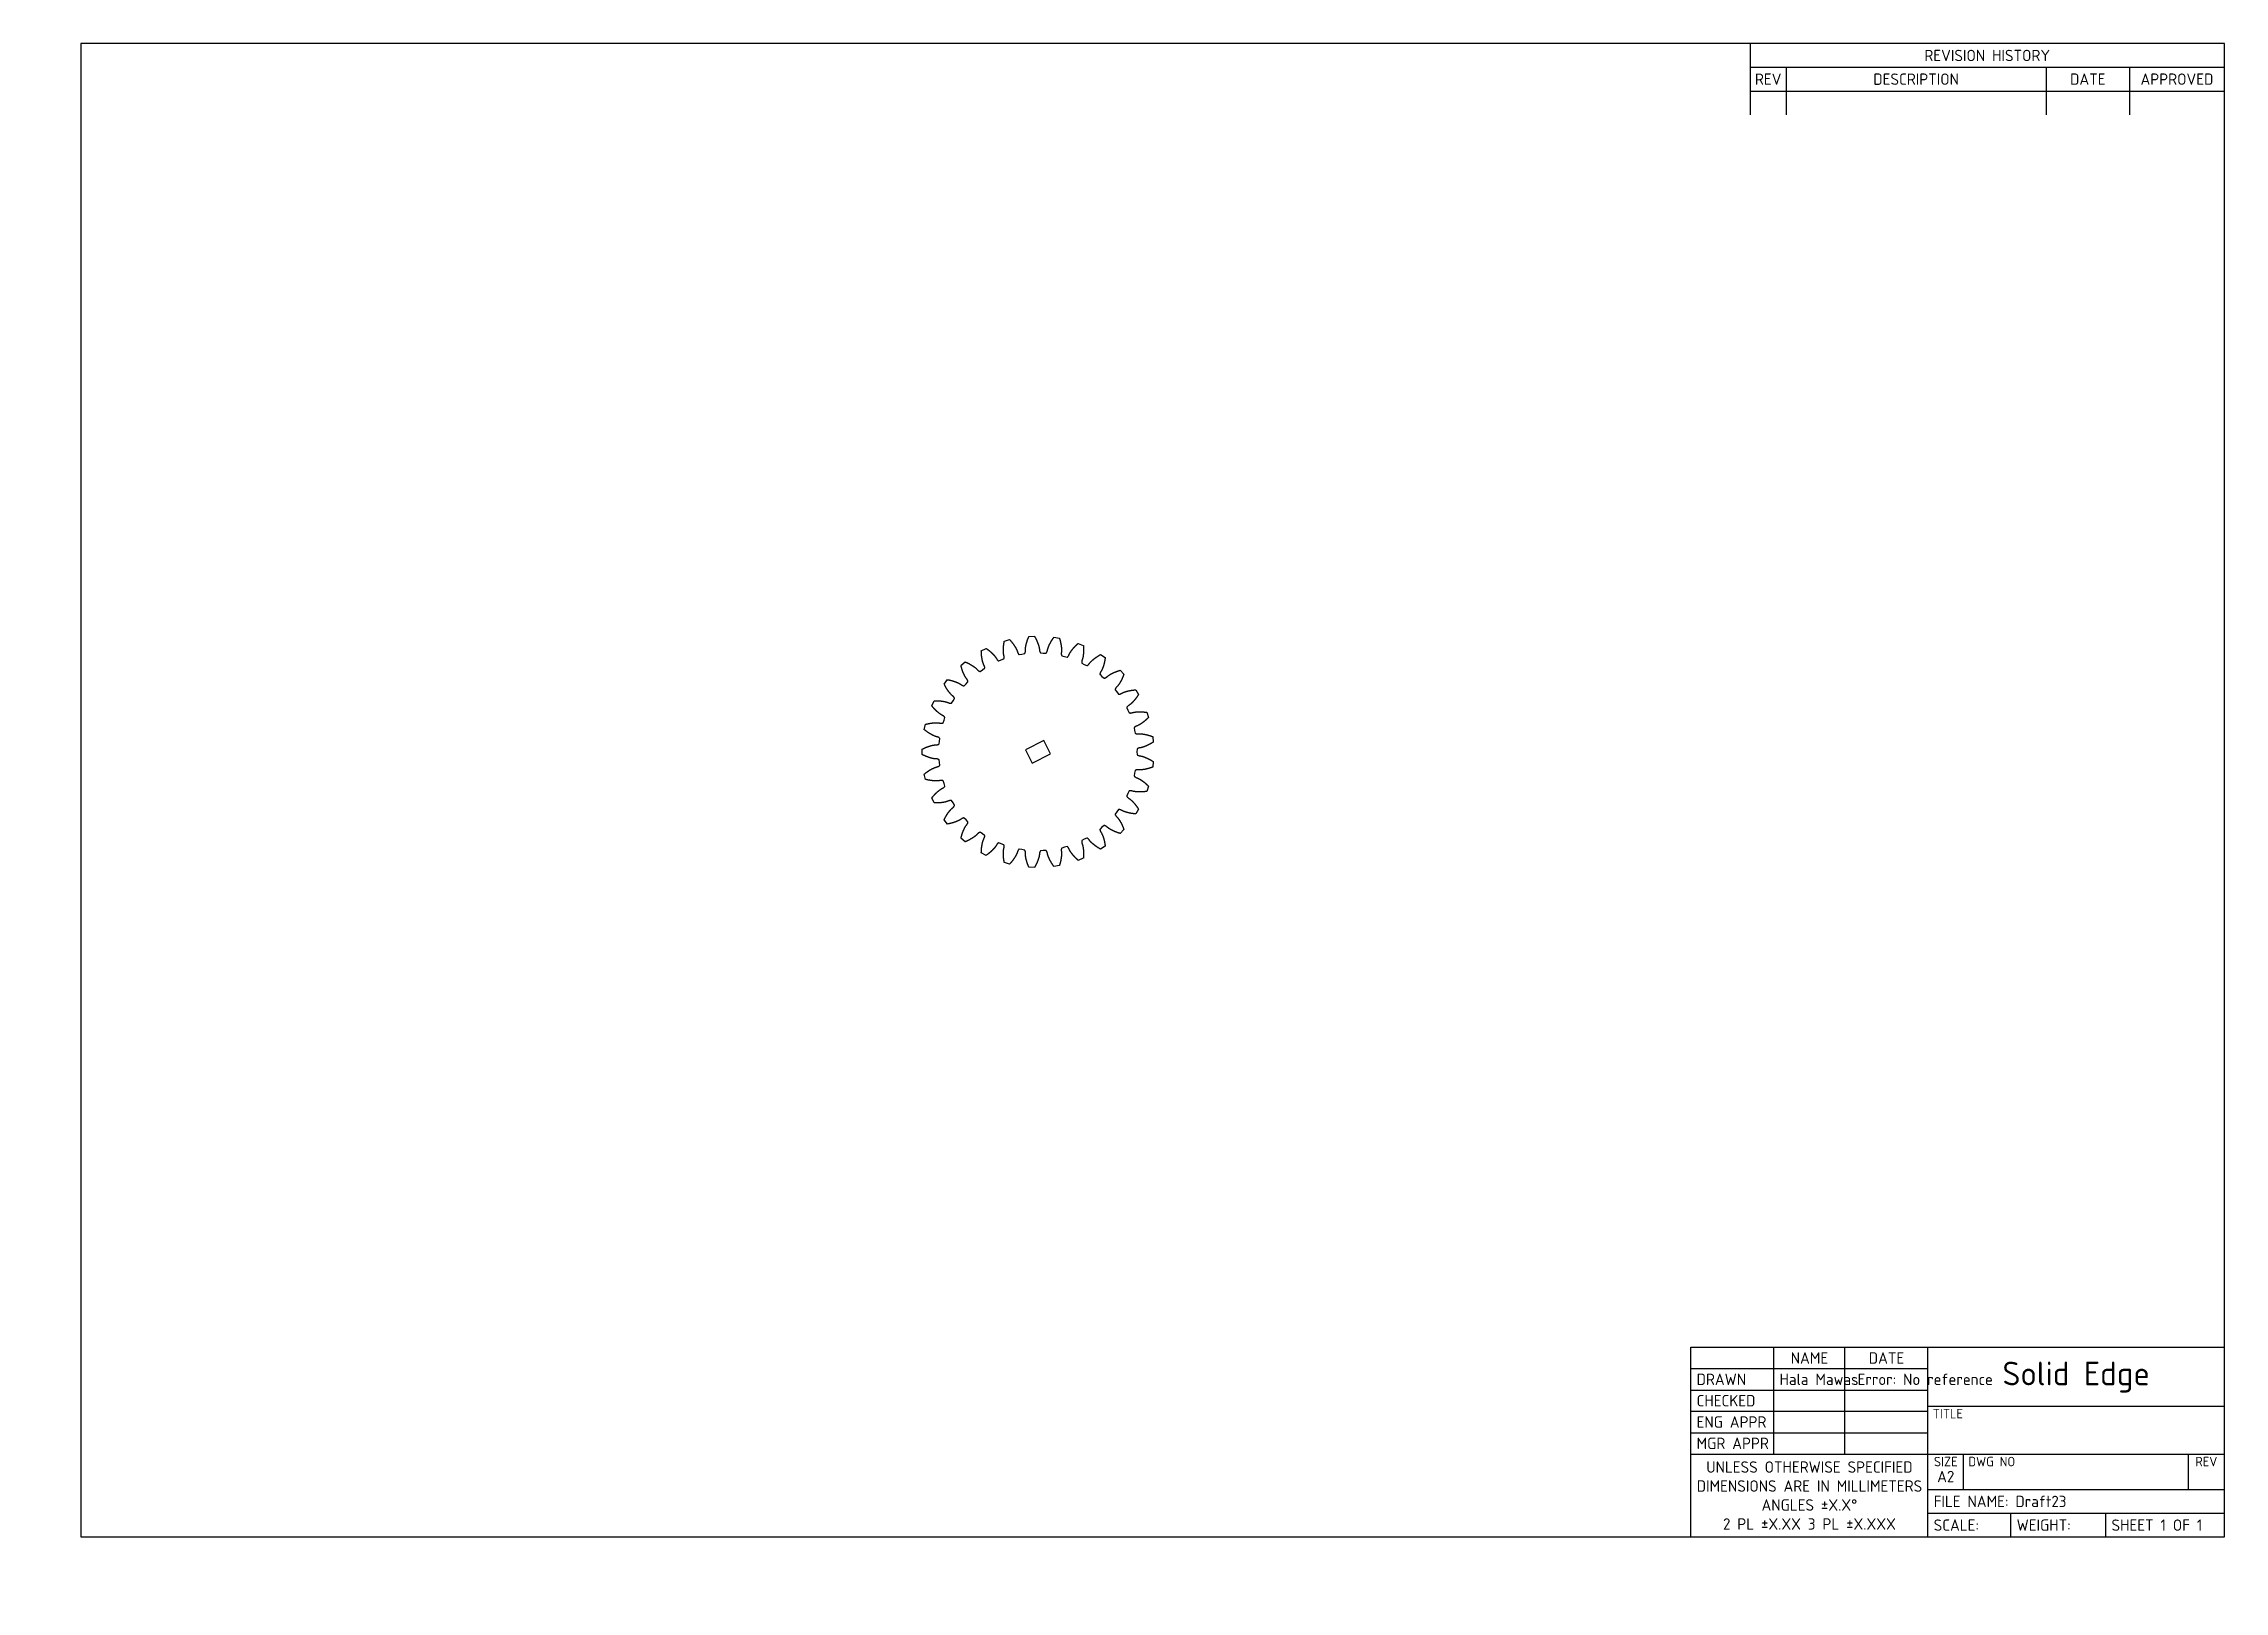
# Model space of a CAD drawing. Header units: millimetres. Extents: x 0 to 584, y -5 to 410.
import ezdxf
from ezdxf import colors
from ezdxf.entities.mleader import LeaderData, LeaderLine
from ezdxf.math import Vec2, Vec3

# ---------------------------------------------------------------- set-up
doc = ezdxf.new("R2010")
doc.units = ezdxf.units.MM
doc.layers.add('Default', color=7, linetype='Continuous')
doc.layers.add('GEAR31', color=7, linetype='Continuous')

msp = doc.modelspace()

# ---------------------------------------------------------------- texts
at = {"layer": 'Default'}
for s, insert, char_height, width, attachment_point in [('{\\fSolid Edge ISO|b0||i0||c0|p34;\\C7;\\H3.048;\\W1.;REVISION HISTORY}', (520.5, 406.82), 3.048, 127, 5), ('{\\fSolid Edge ISO|b0||i0||c0|p34;\\C7;\\H3.048;\\W1.;REV}', (461.83, 400.48), 3.048, 9.652, 5), ('{\\fSolid Edge ISO|b0||i0||c0|p34;\\C7;\\H3.048;\\W1.;DESCRIPTION}', (501.45, 400.48), 3.048, 69.596, 5), ('{\\fSolid Edge ISO|b0||i0||c0|p34;\\C7;\\H3.048;\\W1.;DATE}', (547.42, 400.48), 3.048, 22.352, 5), ('{\\fSolid Edge ISO|b0||i0||c0|p34;\\C7;\\H3.048;\\W1.;APPROVED}', (571.3, 400.48), 3.048, 25.4, 5), ('{\\fSolid Edge ISO|b0||i0||c0|p34;\\C7;\\H3.048;\\W1.;NAME}', (472.88, 57.94), 3.048, 19.05, 5), ('{\\fSolid Edge ISO|b0||i0||c0|p34;\\C7;\\H3.048;\\W1.;DATE}', (493.51, 57.94), 3.048, 22.225, 5), ('{\\fSolid Edge ISO|b0||i0||c0|p34;\\C7;\\H3.048;\\W1.;DRAWN}', (442.65, 52.23), 3.048, 20.701, 4), ('{\\fSolid Edge ISO|b1||i0||c0|p34;\\C7;\\H6.35;\\W1.;Solid Edge}', (544.31, 52.83), 6.35, 79.375, 5), ('{\\fSolid Edge ISO|b0||i0||c0|p34;\\C7;\\H3.048;\\W1.;CHECKED}', (442.65, 46.51), 3.048, 20.701, 4), ('{\\fSolid Edge ISO|b0||i0||c0|p34;\\C7;\\H3.048;\\W1.;ENG APPR}', (442.65, 40.8), 3.048, 20.701, 4), ('{\\fSolid Edge ISO|b0||i0||c0|p34;\\C7;\\H2.54;\\W1.;TITLE}', (505.9, 44.3), 2.54, 78.105, 1), ('{\\fSolid Edge ISO|b0||i0||c0|p34;\\C7;\\H3.048;\\W1.;MGR APPR}', (442.65, 35.08), 3.048, 20.701, 4), ('{\\fSolid Edge ISO|b0||i0||c0|p34;\\C7;\\H3.048;\\W1.;UNLESS OTHERWISE SPECIFIED\\P}{\\fSolid Edge ISO|b0||i0||c0|p34;\\C7;\\H3.048;\\W1.;DIMENSIONS ARE IN MILLIMETERS\\P}{\\fSolid Edge ISO|b0||i0||c0|p34;\\C7;\\H3.048;\\W1.;ANGLES ±X.X°\\P}{\\fSolid Edge ISO|b0||i0||c0|p34;\\C7;\\H3.048;\\W1.;2 PL ±X.XX 3 PL ±X.XXX}', (472.88, 21.11), 3.048, 63.5, 5), ('{\\fSolid Edge ISO|b0||i0||c0|p34;\\C7;\\H2.54;\\W1.;SIZE}', (509.39, 31.47), 2.54, 9.525, 2), ('{\\fSolid Edge ISO|b0||i0||c0|p34;\\C7;\\H2.54;\\W1.;DWG NO}', (515.42, 31.47), 2.54, 58.928, 1), ('{\\fSolid Edge ISO|b0||i0||c0|p34;\\C7;\\H2.54;\\W1.;REV}', (579.17, 31.47), 2.54, 9.652, 2), ('{\\fSolid Edge ISO|b1||i0||c0|p34;\\C7;\\H3.048;\\W1.;A2}', (509.39, 26.19), 3.048, 9.525, 5), ('{\\fSolid Edge ISO|b0||i0||c0|p34;\\C7;\\H3.048;\\W1.;SCALE:}', (506.15, 13.18), 3.048, 20.701, 4), ('{\\fSolid Edge ISO|b0||i0||c0|p34;\\C7;\\H3.048;\\W1.;WEIGHT:}', (528.37, 13.18), 3.048, 23.876, 4)]:
    msp.add_mtext(s, dxfattribs=dict(at, insert=insert, char_height=char_height, width=width, attachment_point=attachment_point))

# ---------------------------------------------------------------- blocks, each defined once
blk = doc.blocks.new('SE')
at = {"layer": 'GEAR31', "color": 7, "linetype": 'Continuous'}
for p, q in [((263.83, 251.11), (263.85, 251.16)), ((263.85, 251.16), (263.87, 251.2)), ((263.87, 251.2), (265.33, 251.28)), ((265.33, 251.28), (265.36, 251.24)), ((265.36, 251.24), (265.38, 251.19)), ((265.38, 251.19), (265.41, 251.15)), ((265.41, 251.15), (265.43, 251.11)), ((251.11, 247.33), (252.41, 248.02)), ((251.11, 247.28), (251.11, 247.33)), ((251.11, 247.23), (251.11, 247.28)), ((251.12, 247.18), (251.11, 247.23)), ((251.12, 247.13), (251.12, 247.18)), ((251.12, 247.08), (251.12, 247.13)), ((251.12, 247.03), (251.12, 247.08)), ((251.12, 246.98), (251.12, 247.03)), ((251.12, 246.93), (251.12, 246.98)), ((251.13, 246.88), (251.12, 246.93)), ((251.13, 246.83), (251.13, 246.88)), ((251.13, 246.78), (251.13, 246.83)), ((251.13, 246.73), (251.13, 246.78)), ((251.14, 246.68), (251.13, 246.73)), ((251.14, 246.63), (251.14, 246.68)), ((251.14, 246.58), (251.14, 246.63)), ((251.15, 246.53), (251.14, 246.58)), ((251.15, 246.48), (251.15, 246.53)), ((251.15, 246.43), (251.15, 246.48)), ((251.16, 246.38), (251.15, 246.43)), ((251.16, 246.33), (251.16, 246.38)), ((251.17, 246.28), (251.16, 246.33)), ((251.17, 246.23), (251.17, 246.28)), ((251.18, 246.18), (251.17, 246.23)), ((251.18, 246.13), (251.18, 246.18)), ((251.19, 246.08), (251.18, 246.13)), ((251.19, 246.03), (251.19, 246.08)), ((251.2, 245.98), (251.19, 246.03)), ((251.2, 245.93), (251.2, 245.98)), ((251.21, 245.88), (251.2, 245.93)), ((251.22, 245.84), (251.21, 245.88)), ((251.22, 245.79), (251.22, 245.84)), ((251.23, 245.74), (251.22, 245.79)), ((251.24, 245.69), (251.23, 245.74)), ((251.24, 245.64), (251.24, 245.69)), ((251.25, 245.59), (251.24, 245.64)), ((251.26, 245.55), (251.25, 245.59)), ((251.26, 245.5), (251.26, 245.55)), ((251.27, 245.45), (251.26, 245.5)), ((251.28, 245.4), (251.27, 245.45)), ((251.29, 245.36), (251.28, 245.4)), ((251.3, 245.31), (251.29, 245.36)), ((251.3, 245.26), (251.3, 245.31)), ((252.41, 248.02), (252.45, 247.99)), ((252.45, 247.99), (252.49, 247.96)), ((252.49, 247.96), (252.54, 247.93)), ((252.54, 247.93), (252.58, 247.9)), ((252.58, 247.9), (252.62, 247.87)), ((252.62, 247.87), (252.66, 247.84)), ((252.66, 247.84), (252.7, 247.81)), ((252.7, 247.81), (252.74, 247.78)), ((252.74, 247.78), (252.78, 247.75)), ((252.78, 247.75), (252.82, 247.72)), ((252.82, 247.72), (252.86, 247.69)), ((252.86, 247.69), (252.9, 247.66)), ((252.9, 247.66), (252.94, 247.63)), ((252.94, 247.63), (252.98, 247.6)), ((252.98, 247.6), (253.02, 247.57)), ((253.02, 247.57), (253.06, 247.54)), ((253.06, 247.54), (253.1, 247.51)), ((253.1, 247.51), (253.14, 247.48)), ((253.14, 247.48), (253.18, 247.45)), ((253.18, 247.45), (253.22, 247.41)), ((253.22, 247.41), (253.25, 247.38)), ((253.25, 247.38), (253.29, 247.35)), ((253.29, 247.35), (253.33, 247.32)), ((253.33, 247.32), (253.37, 247.29)), ((253.37, 247.29), (253.41, 247.26)), ((253.41, 247.26), (253.44, 247.22)), ((253.44, 247.22), (253.48, 247.19)), ((253.48, 247.19), (253.52, 247.16)), ((253.52, 247.16), (253.55, 247.13)), ((253.55, 247.13), (253.59, 247.1)), ((253.59, 247.1), (253.63, 247.06)), ((253.63, 247.06), (253.66, 247.03)), ((253.66, 247.03), (253.7, 247)), ((253.7, 247), (253.74, 246.97)), ((253.74, 246.97), (253.77, 246.93)), ((253.77, 246.93), (253.81, 246.9)), ((253.81, 246.9), (253.84, 246.87)), ((253.84, 246.87), (253.88, 246.83)), ((253.88, 246.83), (253.91, 246.8)), ((253.91, 246.8), (253.95, 246.77)), ((253.95, 246.77), (253.98, 246.73)), ((253.98, 246.73), (254.02, 246.7)), ((254.02, 246.7), (254.05, 246.67)), ((254.05, 246.67), (254.09, 246.63)), ((254.09, 246.63), (254.12, 246.6)), ((254.12, 246.6), (254.15, 246.56)), ((254.15, 246.56), (254.19, 246.53)), ((254.19, 246.53), (254.22, 246.5)), ((254.22, 246.5), (254.25, 246.46)), ((254.25, 246.46), (254.29, 246.43)), ((254.29, 246.43), (254.32, 246.39)), ((254.32, 246.39), (254.35, 246.36)), ((254.35, 246.36), (254.38, 246.32)), ((254.38, 246.32), (254.41, 246.29)), ((254.41, 246.29), (254.44, 246.25)), ((254.44, 246.25), (254.48, 246.22)), ((254.48, 246.22), (254.51, 246.18)), ((254.51, 246.18), (254.54, 246.15)), ((254.54, 246.15), (254.57, 246.11)), ((254.57, 246.11), (254.6, 246.07)), ((254.6, 246.07), (254.63, 246.04)), ((254.63, 246.04), (254.66, 246)), ((254.66, 246), (254.69, 245.97)), ((254.69, 245.97), (254.72, 245.93)), ((254.72, 245.93), (254.75, 245.89)), ((254.75, 245.89), (254.77, 245.86)), ((254.77, 245.86), (254.8, 245.82)), ((254.8, 245.82), (254.83, 245.78)), ((254.83, 245.78), (254.86, 245.75)), ((254.86, 245.75), (254.88, 245.71)), ((254.88, 245.71), (254.91, 245.67)), ((254.91, 245.67), (254.94, 245.64)), ((254.94, 245.64), (254.96, 245.6)), ((254.96, 245.6), (254.99, 245.56)), ((254.99, 245.56), (255.02, 245.52)), ((255.02, 245.52), (255.04, 245.48)), ((255.04, 245.48), (255.06, 245.45)), ((255.06, 245.45), (255.09, 245.41)), ((255.09, 245.41), (255.11, 245.37)), ((255.11, 245.37), (255.14, 245.33)), ((255.14, 245.33), (255.16, 245.29)), ((255.16, 245.29), (255.18, 245.25)), ((257.02, 247.94), (257.03, 247.99)), ((257.02, 247.9), (257.02, 247.94)), ((257.02, 247.85), (257.02, 247.9)), ((257.02, 247.8), (257.02, 247.85)), ((257.02, 247.75), (257.02, 247.8)), ((257.02, 247.7), (257.02, 247.75)), ((257.02, 247.66), (257.02, 247.7)), ((257.02, 247.61), (257.02, 247.66)), ((257.02, 247.56), (257.02, 247.61)), ((257.02, 247.51), (257.02, 247.56)), ((257.02, 247.47), (257.02, 247.51)), ((257.02, 247.42), (257.02, 247.47)), ((257.02, 247.37), (257.02, 247.42)), ((257.02, 247.32), (257.02, 247.37)), ((257.02, 247.28), (257.02, 247.32)), ((257.02, 247.23), (257.02, 247.28)), ((257.02, 247.18), (257.02, 247.23)), ((257.02, 247.14), (257.02, 247.18)), ((257.03, 247.09), (257.02, 247.14)), ((257.03, 248.14), (257.04, 248.19)), ((257.03, 248.09), (257.03, 248.14)), ((257.03, 248.04), (257.03, 248.09)), ((257.03, 247.99), (257.03, 248.04)), ((257.03, 247.04), (257.03, 247.09)), ((257.03, 247), (257.03, 247.04)), ((257.04, 246.95), (257.03, 247)), ((257.04, 248.28), (257.05, 248.33)), ((257.04, 248.23), (257.04, 248.28)), ((257.04, 248.19), (257.04, 248.23)), ((257.04, 246.9), (257.04, 246.95)), ((257.04, 246.86), (257.04, 246.9)), ((257.05, 246.81), (257.04, 246.86)), ((257.05, 248.43), (257.06, 248.48)), ((257.05, 248.38), (257.05, 248.43)), ((257.05, 248.33), (257.05, 248.38)), ((257.05, 246.77), (257.05, 246.81)), ((257.06, 246.72), (257.05, 246.77)), ((257.06, 248.53), (257.07, 248.57)), ((257.06, 248.48), (257.06, 248.53)), ((257.06, 246.67), (257.06, 246.72)), ((257.07, 246.63), (257.06, 246.67)), ((257.07, 248.62), (257.08, 248.67)), ((257.07, 248.57), (257.07, 248.62)), ((257.07, 246.58), (257.07, 246.63)), ((257.08, 246.54), (257.07, 246.58)), ((257.08, 248.72), (257.09, 248.77)), ((257.08, 248.67), (257.08, 248.72)), ((257.09, 246.49), (257.08, 246.54)), ((257.09, 248.82), (257.1, 248.87)), ((257.09, 248.77), (257.09, 248.82)), ((257.09, 246.45), (257.09, 246.49)), ((257.1, 246.4), (257.09, 246.45)), ((257.1, 248.87), (257.11, 248.92)), ((257.11, 246.36), (257.1, 246.4)), ((257.11, 248.97), (257.12, 249.02)), ((257.11, 248.92), (257.11, 248.97)), ((257.12, 246.31), (257.11, 246.36)), ((257.12, 249.02), (257.13, 249.07)), ((257.12, 246.27), (257.12, 246.31)), ((257.13, 246.22), (257.12, 246.27)), ((257.13, 249.12), (257.14, 249.16)), ((257.13, 249.07), (257.13, 249.12)), ((257.14, 246.18), (257.13, 246.22)), ((257.14, 249.16), (257.15, 249.21)), ((257.15, 246.13), (257.14, 246.18)), ((257.15, 249.26), (257.16, 249.31)), ((257.15, 249.21), (257.15, 249.26)), ((257.16, 246.09), (257.15, 246.13)), ((257.16, 249.31), (257.17, 249.36)), ((257.17, 246.04), (257.16, 246.09)), ((257.17, 249.36), (257.18, 249.41)), ((257.18, 246), (257.17, 246.04)), ((257.17, 245.28), (257.19, 245.34)), ((257.18, 249.41), (257.19, 249.46)), ((257.19, 245.96), (257.18, 246)), ((257.19, 249.51), (257.2, 249.56)), ((257.19, 249.46), (257.19, 249.51)), ((257.2, 245.91), (257.19, 245.96)), ((257.19, 245.34), (257.21, 245.39)), ((257.2, 249.56), (257.21, 249.61)), ((257.21, 245.87), (257.2, 245.91)), ((257.21, 249.61), (257.22, 249.66)), ((257.21, 245.82), (257.21, 245.87)), ((257.22, 245.77), (257.21, 245.82)), ((257.21, 245.39), (257.22, 245.44)), ((257.22, 249.66), (257.23, 249.71)), ((257.22, 245.73), (257.22, 245.77)), ((257.23, 245.68), (257.22, 245.73)), ((257.22, 245.49), (257.23, 245.54)), ((257.22, 245.44), (257.22, 245.49)), ((257.23, 249.71), (257.24, 249.76)), ((257.23, 245.63), (257.23, 245.68)), ((257.23, 245.59), (257.23, 245.63)), ((257.23, 245.54), (257.23, 245.59)), ((257.24, 249.76), (257.25, 249.81)), ((257.25, 249.81), (257.26, 249.86)), ((257.26, 249.86), (257.27, 249.91)), ((257.27, 249.91), (257.28, 249.96)), ((257.28, 249.96), (258.69, 250.35)), ((258.69, 250.35), (258.73, 250.32)), ((258.73, 250.32), (258.76, 250.28)), ((258.76, 250.28), (258.8, 250.24)), ((258.8, 250.24), (258.83, 250.2)), ((258.83, 250.2), (258.87, 250.17)), ((258.87, 250.17), (258.9, 250.13)), ((258.9, 250.13), (258.93, 250.09)), ((258.93, 250.09), (258.97, 250.05)), ((258.97, 250.05), (259, 250.01)), ((259, 250.01), (259.03, 249.98)), ((259.03, 249.98), (259.06, 249.94)), ((259.06, 249.94), (259.1, 249.9)), ((259.1, 249.9), (259.13, 249.86)), ((259.13, 249.86), (259.16, 249.82)), ((259.16, 249.82), (259.19, 249.78)), ((259.19, 249.78), (259.23, 249.74)), ((259.23, 249.74), (259.26, 249.71)), ((259.26, 249.71), (259.29, 249.67)), ((259.29, 249.67), (259.32, 249.63)), ((259.32, 249.63), (259.35, 249.59)), ((259.35, 249.59), (259.38, 249.55)), ((259.38, 249.55), (259.41, 249.51)), ((259.41, 249.51), (259.44, 249.47)), ((259.44, 249.47), (259.47, 249.43)), ((259.47, 249.43), (259.5, 249.39)), ((259.5, 249.39), (259.53, 249.35)), ((259.53, 249.35), (259.56, 249.31)), ((259.56, 249.31), (259.59, 249.28)), ((259.59, 249.28), (259.62, 249.24)), ((259.62, 249.24), (259.65, 249.2)), ((259.65, 249.2), (259.68, 249.16)), ((259.68, 249.16), (259.71, 249.12)), ((259.71, 249.12), (259.74, 249.08)), ((259.74, 249.08), (259.76, 249.04)), ((259.76, 249.04), (259.79, 249)), ((259.79, 249), (259.82, 248.96)), ((259.82, 248.96), (259.85, 248.92)), ((259.85, 248.92), (259.87, 248.88)), ((259.87, 248.88), (259.9, 248.84)), ((259.9, 248.84), (259.93, 248.8)), ((259.93, 248.8), (259.95, 248.76)), ((259.95, 248.76), (259.98, 248.72)), ((259.98, 248.72), (260.01, 248.68)), ((260.01, 248.68), (260.03, 248.64)), ((260.03, 248.64), (260.06, 248.6)), ((260.06, 248.6), (260.08, 248.56)), ((260.08, 248.56), (260.11, 248.52)), ((260.11, 248.52), (260.13, 248.47)), ((260.13, 248.47), (260.16, 248.43)), ((260.16, 248.43), (260.18, 248.39)), ((260.18, 248.39), (260.21, 248.35)), ((260.21, 248.35), (260.23, 248.31)), ((260.23, 248.31), (260.25, 248.27)), ((260.25, 248.27), (260.28, 248.23)), ((260.28, 248.23), (260.3, 248.19)), ((260.3, 248.19), (260.32, 248.15)), ((260.32, 248.15), (260.35, 248.11)), ((260.35, 248.11), (260.37, 248.07)), ((260.37, 248.07), (260.39, 248.02)), ((260.39, 248.02), (260.41, 247.98)), ((260.41, 247.98), (260.43, 247.94)), ((260.43, 247.94), (260.46, 247.9)), ((260.46, 247.9), (260.48, 247.86)), ((260.48, 247.86), (260.5, 247.82)), ((260.5, 247.82), (260.52, 247.77)), ((260.52, 247.77), (260.54, 247.73)), ((260.54, 247.73), (260.56, 247.69)), ((260.56, 247.69), (260.58, 247.65)), ((260.58, 247.65), (260.6, 247.61)), ((260.6, 247.61), (260.61, 247.56)), ((260.61, 247.56), (260.63, 247.52)), ((260.63, 247.52), (260.65, 247.48)), ((260.65, 247.48), (260.67, 247.44)), ((260.67, 247.44), (260.68, 247.4)), ((260.68, 247.4), (260.7, 247.35)), ((260.7, 247.35), (260.72, 247.31)), ((260.72, 247.31), (260.73, 247.27)), ((260.73, 247.27), (260.75, 247.23)), ((260.75, 247.23), (260.76, 247.18)), ((260.76, 247.18), (260.78, 247.14)), ((260.78, 247.14), (260.79, 247.1)), ((260.79, 247.1), (260.8, 247.05)), ((260.8, 247.05), (260.82, 247.01)), ((260.82, 247.01), (260.83, 246.97)), ((260.83, 246.97), (260.85, 246.92)), ((260.85, 246.92), (260.87, 246.88)), ((260.87, 246.88), (260.89, 246.84)), ((260.89, 246.84), (260.9, 246.8)), ((260.9, 246.8), (260.92, 246.76)), ((260.92, 246.76), (260.95, 246.71)), ((260.95, 246.71), (260.97, 246.67)), ((260.97, 246.67), (260.99, 246.63)), ((260.99, 246.63), (261.02, 246.59)), ((261.02, 246.59), (261.05, 246.55)), ((261.05, 246.55), (261.08, 246.51)), ((261.08, 246.51), (261.11, 246.47)), ((261.11, 246.47), (261.15, 246.43)), ((261.15, 246.43), (261.2, 246.4)), ((261.2, 246.4), (261.26, 246.36)), ((261.26, 246.36), (261.99, 246.45)), ((261.99, 246.45), (262.71, 246.6)), ((262.71, 246.6), (262.76, 246.65)), ((262.76, 246.65), (262.79, 246.7)), ((262.79, 246.7), (262.81, 246.75)), ((262.81, 246.75), (262.83, 246.8)), ((262.83, 246.8), (262.85, 246.85)), ((262.85, 246.85), (262.87, 246.89)), ((262.87, 246.89), (262.88, 246.94)), ((262.88, 246.94), (262.89, 246.99)), ((262.89, 246.99), (262.9, 247.03)), ((262.9, 247.08), (262.91, 247.13)), ((262.9, 247.03), (262.9, 247.08)), ((262.91, 247.17), (262.92, 247.22)), ((262.91, 247.13), (262.91, 247.17)), ((262.92, 247.72), (262.93, 247.76)), ((262.92, 247.67), (262.92, 247.72)), ((262.92, 247.63), (262.92, 247.67)), ((262.92, 247.58), (262.92, 247.63)), ((262.92, 247.54), (262.92, 247.58)), ((262.92, 247.49), (262.92, 247.54)), ((262.92, 247.45), (262.92, 247.49)), ((262.92, 247.4), (262.92, 247.45)), ((262.92, 247.35), (262.92, 247.4)), ((262.92, 247.31), (262.92, 247.35)), ((262.92, 247.26), (262.92, 247.31)), ((262.92, 247.22), (262.92, 247.26)), ((262.93, 247.9), (262.94, 247.95)), ((262.93, 247.85), (262.93, 247.9)), ((262.93, 247.81), (262.93, 247.85)), ((262.93, 247.76), (262.93, 247.81)), ((262.94, 247.99), (262.95, 248.04)), ((262.94, 247.95), (262.94, 247.99)), ((262.95, 248.08), (262.96, 248.13)), ((262.95, 248.04), (262.95, 248.08)), ((262.96, 248.18), (262.97, 248.22)), ((262.96, 248.13), (262.96, 248.18)), ((262.97, 248.22), (262.98, 248.27)), ((262.98, 248.31), (262.99, 248.36)), ((262.98, 248.27), (262.98, 248.31)), ((262.99, 248.36), (263, 248.41)), ((263, 248.45), (263.01, 248.5)), ((263, 248.41), (263, 248.45)), ((263.01, 248.5), (263.02, 248.54)), ((263.02, 248.54), (263.03, 248.59)), ((263.03, 248.59), (263.04, 248.64)), ((263.04, 248.68), (263.05, 248.73)), ((263.04, 248.64), (263.04, 248.68)), ((263.05, 248.73), (263.06, 248.78)), ((263.06, 248.78), (263.07, 248.82)), ((263.07, 248.82), (263.08, 248.87)), ((263.08, 248.87), (263.09, 248.92)), ((263.09, 248.92), (263.1, 248.96)), ((263.1, 248.96), (263.11, 249.01)), ((263.11, 249.01), (263.12, 249.05)), ((263.12, 249.05), (263.14, 249.1)), ((263.14, 249.1), (263.15, 249.15)), ((263.15, 249.15), (263.16, 249.19)), ((263.16, 249.19), (263.17, 249.24)), ((263.17, 249.24), (263.18, 249.29)), ((263.18, 249.29), (263.2, 249.33)), ((263.2, 249.33), (263.21, 249.38)), ((263.21, 249.38), (263.22, 249.43)), ((263.22, 249.43), (263.23, 249.47)), ((263.23, 249.47), (263.25, 249.52)), ((263.25, 249.52), (263.26, 249.57)), ((263.26, 249.57), (263.27, 249.61)), ((263.27, 249.61), (263.29, 249.66)), ((263.29, 249.66), (263.3, 249.71)), ((263.3, 249.71), (263.32, 249.75)), ((263.32, 249.75), (263.33, 249.8)), ((263.33, 249.8), (263.35, 249.85)), ((263.35, 249.85), (263.36, 249.89)), ((263.36, 249.89), (263.38, 249.94)), ((263.38, 249.94), (263.39, 249.99)), ((263.39, 249.99), (263.41, 250.03)), ((263.41, 250.03), (263.42, 250.08)), ((263.42, 250.08), (263.44, 250.13)), ((263.44, 250.13), (263.46, 250.17)), ((263.46, 250.17), (263.47, 250.22)), ((263.47, 250.22), (263.49, 250.27)), ((263.49, 250.27), (263.51, 250.31)), ((263.51, 250.31), (263.52, 250.36)), ((263.52, 250.36), (263.54, 250.41)), ((263.54, 250.41), (263.56, 250.45)), ((263.56, 250.45), (263.58, 250.5)), ((263.58, 250.5), (263.59, 250.55)), ((263.59, 250.55), (263.61, 250.59)), ((263.61, 250.59), (263.63, 250.64)), ((263.63, 250.64), (263.65, 250.69)), ((263.65, 250.69), (263.67, 250.74)), ((263.67, 250.74), (263.69, 250.78)), ((263.69, 250.78), (263.71, 250.83)), ((263.71, 250.83), (263.73, 250.88)), ((263.73, 250.88), (263.75, 250.92)), ((263.75, 250.92), (263.77, 250.97)), ((263.77, 250.97), (263.79, 251.02)), ((263.79, 251.02), (263.81, 251.06)), ((263.81, 251.06), (263.83, 251.11)), ((265.43, 251.11), (265.46, 251.06)), ((265.46, 251.06), (265.48, 251.02)), ((265.48, 251.02), (265.51, 250.97)), ((265.51, 250.97), (265.53, 250.93)), ((265.53, 250.93), (265.56, 250.88)), ((265.56, 250.88), (265.58, 250.84)), ((265.58, 250.84), (265.6, 250.79)), ((265.6, 250.79), (265.63, 250.75)), ((265.63, 250.75), (265.65, 250.71)), ((265.65, 250.71), (265.67, 250.66)), ((265.67, 250.66), (265.7, 250.62)), ((265.7, 250.62), (265.72, 250.57)), ((265.72, 250.57), (265.74, 250.53)), ((265.74, 250.53), (265.77, 250.48)), ((265.77, 250.48), (265.79, 250.44)), ((265.79, 250.44), (265.81, 250.39)), ((265.81, 250.39), (265.83, 250.35)), ((265.83, 250.35), (265.85, 250.3)), ((265.85, 250.3), (265.87, 250.26)), ((265.87, 250.26), (265.89, 250.21)), ((265.89, 250.21), (265.92, 250.17)), ((265.92, 250.17), (265.94, 250.12)), ((265.94, 250.12), (265.96, 250.08)), ((265.96, 250.08), (265.98, 250.04)), ((265.98, 250.04), (266, 249.99)), ((266, 249.99), (266.02, 249.95)), ((266.02, 249.95), (266.04, 249.9)), ((266.04, 249.9), (266.06, 249.86)), ((266.06, 249.86), (266.07, 249.81)), ((266.07, 249.81), (266.09, 249.77)), ((266.09, 249.77), (266.11, 249.72)), ((266.11, 249.72), (266.13, 249.68)), ((266.13, 249.68), (266.15, 249.63)), ((266.15, 249.63), (266.17, 249.59)), ((266.17, 249.59), (266.19, 249.54)), ((266.19, 249.54), (266.2, 249.5)), ((266.2, 249.5), (266.22, 249.45)), ((266.22, 249.45), (266.24, 249.41)), ((266.24, 249.41), (266.25, 249.36)), ((266.25, 249.36), (266.27, 249.32)), ((266.27, 249.32), (266.29, 249.27)), ((266.29, 249.27), (266.3, 249.23)), ((266.3, 249.23), (266.32, 249.18)), ((266.32, 249.18), (266.33, 249.14)), ((266.33, 249.14), (266.35, 249.09)), ((266.35, 249.09), (266.36, 249.05)), ((266.36, 249.05), (266.38, 249)), ((266.38, 249), (266.39, 248.96)), ((266.39, 248.96), (266.41, 248.91)), ((266.41, 248.91), (266.42, 248.87)), ((266.42, 248.87), (266.44, 248.82)), ((266.44, 248.82), (266.45, 248.78)), ((266.45, 248.78), (266.46, 248.73)), ((266.46, 248.73), (266.48, 248.69)), ((266.48, 248.69), (266.49, 248.64)), ((266.49, 248.64), (266.5, 248.6)), ((266.5, 248.6), (266.51, 248.55)), ((266.51, 248.55), (266.53, 248.51)), ((266.53, 248.51), (266.54, 248.46)), ((266.54, 248.46), (266.55, 248.42)), ((266.55, 248.42), (266.56, 248.37)), ((266.56, 248.37), (266.57, 248.33)), ((266.57, 248.33), (266.58, 248.28)), ((266.58, 248.28), (266.59, 248.24)), ((266.59, 248.24), (266.6, 248.19)), ((266.6, 248.19), (266.61, 248.14)), ((266.61, 248.14), (266.62, 248.1)), ((266.62, 248.1), (266.63, 248.05)), ((266.63, 248.05), (266.63, 248.01)), ((266.63, 248.01), (266.64, 247.96)), ((266.64, 247.96), (266.65, 247.92)), ((266.65, 247.92), (266.65, 247.87)), ((266.65, 247.87), (266.66, 247.83)), ((266.66, 247.83), (266.67, 247.78)), ((266.67, 247.78), (266.67, 247.74)), ((266.67, 247.74), (266.68, 247.69)), ((266.68, 247.69), (266.68, 247.65)), ((266.68, 247.65), (266.68, 247.6)), ((266.68, 247.6), (266.69, 247.56)), ((266.69, 247.56), (266.69, 247.51)), ((266.69, 247.51), (266.7, 247.47)), ((266.7, 247.47), (266.71, 247.42)), ((266.71, 247.42), (266.72, 247.38)), ((266.72, 247.38), (266.73, 247.33)), ((266.73, 247.33), (266.74, 247.29)), ((266.74, 247.29), (266.75, 247.24)), ((266.75, 247.24), (266.76, 247.2)), ((266.76, 247.2), (266.78, 247.15)), ((266.78, 247.15), (266.79, 247.11)), ((266.79, 247.11), (266.81, 247.06)), ((266.81, 247.06), (266.84, 247.02)), ((266.84, 247.02), (266.86, 246.97)), ((266.86, 246.97), (266.89, 246.92)), ((266.89, 246.92), (266.93, 246.88)), ((266.93, 246.88), (266.98, 246.83)), ((266.98, 246.83), (267.71, 246.76)), ((267.71, 246.76), (268.45, 246.75)), ((268.45, 246.75), (268.5, 246.79)), ((268.5, 246.79), (268.55, 246.84)), ((268.55, 246.84), (268.58, 246.88)), ((268.58, 246.88), (268.61, 246.92)), ((268.61, 246.92), (268.64, 246.96)), ((268.64, 246.96), (268.66, 247.01)), ((268.66, 247.01), (268.68, 247.05)), ((268.68, 247.05), (268.7, 247.09)), ((268.7, 247.09), (268.72, 247.14)), ((268.72, 247.14), (268.74, 247.18)), ((268.74, 247.18), (268.75, 247.22)), ((268.75, 247.22), (268.77, 247.27)), ((268.77, 247.27), (268.78, 247.31)), ((268.78, 247.31), (268.79, 247.36)), ((268.79, 247.36), (268.81, 247.4)), ((268.81, 247.4), (268.82, 247.44)), ((268.82, 247.44), (268.83, 247.49)), ((268.83, 247.49), (268.84, 247.53)), ((268.84, 247.58), (268.85, 247.62)), ((268.84, 247.53), (268.84, 247.58)), ((268.85, 247.62), (268.86, 247.66)), ((268.86, 247.66), (268.87, 247.71)), ((268.87, 247.71), (268.88, 247.75)), ((268.88, 247.75), (268.9, 247.8)), ((268.9, 247.8), (268.91, 247.84)), ((268.91, 247.84), (268.92, 247.89)), ((268.92, 247.89), (268.93, 247.93)), ((268.93, 247.93), (268.95, 247.97)), ((268.95, 247.97), (268.96, 248.02)), ((268.96, 248.02), (268.97, 248.06)), ((268.97, 248.06), (268.99, 248.11)), ((268.99, 248.11), (269, 248.15)), ((269, 248.15), (269.02, 248.19)), ((269.02, 248.19), (269.03, 248.24)), ((269.03, 248.24), (269.05, 248.28)), ((269.05, 248.28), (269.07, 248.32)), ((269.07, 248.32), (269.08, 248.37)), ((269.08, 248.37), (269.1, 248.41)), ((269.1, 248.41), (269.12, 248.45)), ((269.12, 248.45), (269.13, 248.5)), ((269.13, 248.5), (269.15, 248.54)), ((269.15, 248.54), (269.17, 248.58)), ((269.17, 248.58), (269.19, 248.63)), ((269.19, 248.63), (269.2, 248.67)), ((269.2, 248.67), (269.22, 248.71)), ((269.22, 248.71), (269.24, 248.76)), ((269.24, 248.76), (269.26, 248.8)), ((269.26, 248.8), (269.28, 248.84)), ((269.28, 248.84), (269.3, 248.89)), ((269.3, 248.89), (269.32, 248.93)), ((269.32, 248.93), (269.34, 248.97)), ((269.34, 248.97), (269.36, 249.02)), ((269.36, 249.02), (269.38, 249.06)), ((269.38, 249.06), (269.4, 249.1)), ((269.4, 249.1), (269.42, 249.15)), ((269.42, 249.15), (269.44, 249.19)), ((269.44, 249.19), (269.47, 249.23)), ((269.47, 249.23), (269.49, 249.27)), ((269.49, 249.27), (269.51, 249.32)), ((269.51, 249.32), (269.53, 249.36)), ((269.53, 249.36), (269.55, 249.4)), ((269.55, 249.4), (269.58, 249.45)), ((269.58, 249.45), (269.6, 249.49)), ((269.6, 249.49), (269.62, 249.53)), ((269.62, 249.53), (269.65, 249.57)), ((269.65, 249.57), (269.67, 249.62)), ((269.67, 249.62), (269.69, 249.66)), ((269.69, 249.66), (269.72, 249.7)), ((269.72, 249.7), (269.74, 249.74)), ((269.74, 249.74), (269.77, 249.79)), ((269.77, 249.79), (269.79, 249.83)), ((269.79, 249.83), (269.82, 249.87)), ((269.82, 249.87), (269.84, 249.91)), ((269.84, 249.91), (269.87, 249.96)), ((269.87, 249.96), (269.89, 250)), ((269.89, 250), (269.92, 250.04)), ((269.92, 250.04), (269.94, 250.08)), ((269.94, 250.08), (269.97, 250.12)), ((269.97, 250.12), (270, 250.17)), ((270, 250.17), (270.02, 250.21)), ((270.02, 250.21), (270.05, 250.25)), ((270.05, 250.25), (270.08, 250.29)), ((270.08, 250.29), (270.11, 250.33)), ((270.11, 250.33), (270.13, 250.38)), ((270.13, 250.38), (270.16, 250.42)), ((270.16, 250.42), (270.19, 250.46)), ((270.19, 250.46), (270.22, 250.5)), ((270.22, 250.5), (270.24, 250.54)), ((270.24, 250.54), (270.27, 250.58)), ((270.27, 250.58), (270.3, 250.63)), ((270.3, 250.63), (270.33, 250.67)), ((270.33, 250.67), (270.36, 250.71)), ((270.36, 250.71), (270.39, 250.75)), ((270.39, 250.75), (270.42, 250.79)), ((270.42, 250.79), (270.45, 250.83)), ((270.45, 250.83), (270.48, 250.87)), ((270.48, 250.87), (270.51, 250.92)), ((270.51, 250.92), (270.54, 250.96)), ((270.54, 250.96), (270.57, 251)), ((270.57, 251), (272.02, 250.76)), ((272.02, 250.76), (272.03, 250.71)), ((272.03, 250.71), (272.05, 250.66)), ((272.05, 250.66), (272.06, 250.61)), ((272.06, 250.61), (272.08, 250.57)), ((272.08, 250.57), (272.09, 250.52)), ((272.09, 250.52), (272.11, 250.47)), ((272.11, 250.47), (272.12, 250.42)), ((272.12, 250.42), (272.14, 250.37)), ((272.14, 250.37), (272.15, 250.32)), ((272.15, 250.32), (272.16, 250.27)), ((272.16, 250.27), (272.18, 250.23)), ((272.18, 250.23), (272.19, 250.18)), ((272.19, 250.18), (272.2, 250.13)), ((272.2, 250.13), (272.22, 250.08)), ((272.22, 250.08), (272.23, 250.03)), ((272.23, 250.03), (272.24, 249.98)), ((272.24, 249.98), (272.25, 249.94)), ((272.25, 249.94), (272.27, 249.89)), ((272.27, 249.89), (272.28, 249.84)), ((272.28, 249.84), (272.29, 249.79)), ((272.29, 249.79), (272.3, 249.74)), ((272.3, 249.74), (272.31, 249.69)), ((272.31, 249.69), (272.32, 249.65)), ((272.32, 249.65), (272.34, 249.6)), ((272.34, 249.6), (272.35, 249.55)), ((272.35, 249.55), (272.36, 249.5)), ((272.36, 249.5), (272.37, 249.45)), ((272.37, 249.45), (272.38, 249.4)), ((272.38, 249.4), (272.39, 249.36)), ((272.39, 249.36), (272.4, 249.31)), ((272.4, 249.31), (272.41, 249.26)), ((272.41, 249.26), (272.42, 249.21)), ((272.42, 249.21), (272.42, 249.16)), ((272.42, 249.16), (272.43, 249.12)), ((272.43, 249.12), (272.44, 249.07)), ((272.44, 249.07), (272.45, 249.02)), ((272.45, 249.02), (272.46, 248.97)), ((272.46, 248.97), (272.47, 248.93)), ((272.47, 248.93), (272.47, 248.88)), ((272.47, 248.88), (272.48, 248.83)), ((272.48, 248.83), (272.49, 248.78)), ((272.49, 248.78), (272.5, 248.74)), ((272.5, 248.74), (272.5, 248.69)), ((272.5, 248.69), (272.51, 248.64)), ((272.51, 248.64), (272.52, 248.59)), ((272.52, 248.59), (272.52, 248.55)), ((272.52, 248.55), (272.53, 248.5)), ((272.53, 248.5), (272.53, 248.45)), ((272.53, 248.45), (272.54, 248.4)), ((272.54, 246.79), (272.53, 246.74)), ((272.53, 246.74), (272.53, 246.7)), ((272.53, 246.7), (272.53, 246.65)), ((272.53, 246.65), (272.53, 246.6)), ((272.53, 246.6), (272.53, 246.56)), ((272.53, 246.56), (272.53, 246.51)), ((272.53, 246.51), (272.53, 246.46)), ((272.53, 246.46), (272.54, 246.42)), ((272.54, 248.4), (272.54, 248.36)), ((272.54, 248.36), (272.55, 248.31)), ((272.55, 246.92), (272.54, 246.88)), ((272.54, 246.88), (272.54, 246.83)), ((272.54, 246.83), (272.54, 246.79)), ((272.54, 246.42), (272.55, 246.37)), ((272.55, 248.31), (272.55, 248.26)), ((272.55, 248.26), (272.56, 248.21)), ((272.56, 246.97), (272.55, 246.92)), ((272.55, 246.37), (272.55, 246.32)), ((272.55, 246.32), (272.57, 246.27)), ((272.56, 248.21), (272.56, 248.17)), ((272.56, 248.17), (272.56, 248.12)), ((272.56, 248.12), (272.57, 248.07)), ((272.57, 247.06), (272.56, 247.01)), ((272.56, 247.01), (272.56, 246.97)), ((272.57, 248.07), (272.57, 248.03)), ((272.57, 248.03), (272.57, 247.98)), ((272.57, 247.98), (272.58, 247.93)), ((272.58, 247.19), (272.57, 247.15)), ((272.57, 247.15), (272.57, 247.1)), ((272.57, 247.1), (272.57, 247.06)), ((272.57, 246.27), (272.58, 246.22)), ((272.58, 247.93), (272.58, 247.89)), ((272.58, 247.89), (272.58, 247.84)), ((272.58, 247.84), (272.58, 247.79)), ((272.58, 247.79), (272.59, 247.75)), ((272.59, 247.38), (272.58, 247.33)), ((272.58, 247.33), (272.58, 247.29)), ((272.58, 247.29), (272.58, 247.24)), ((272.58, 247.24), (272.58, 247.19)), ((272.58, 246.22), (272.6, 246.17)), ((272.59, 247.75), (272.59, 247.7)), ((272.59, 247.7), (272.59, 247.65)), ((272.59, 247.65), (272.59, 247.61)), ((272.59, 247.61), (272.59, 247.56)), ((272.59, 247.56), (272.59, 247.51)), ((272.59, 247.51), (272.59, 247.47)), ((272.59, 247.47), (272.59, 247.42)), ((272.59, 247.42), (272.59, 247.38)), ((272.6, 246.17), (272.63, 246.12)), ((272.63, 246.12), (272.67, 246.06)), ((272.67, 246.06), (273.37, 245.83)), ((273.37, 245.83), (274.09, 245.67)), ((274.09, 245.67), (274.15, 245.7)), ((274.15, 245.7), (274.2, 245.73)), ((274.2, 245.73), (274.24, 245.76)), ((274.24, 245.76), (274.28, 245.8)), ((274.28, 245.8), (274.32, 245.83)), ((274.32, 245.83), (274.35, 245.87)), ((274.35, 245.87), (274.38, 245.91)), ((274.38, 245.91), (274.41, 245.94)), ((274.41, 245.94), (274.43, 245.98)), ((274.43, 245.98), (274.46, 246.02)), ((274.46, 246.02), (274.48, 246.06)), ((274.48, 246.06), (274.51, 246.1)), ((274.51, 246.1), (274.53, 246.14)), ((274.53, 246.14), (274.55, 246.18)), ((274.55, 246.18), (274.57, 246.22)), ((274.57, 246.22), (274.59, 246.26)), ((274.59, 246.26), (274.61, 246.3)), ((274.61, 246.3), (274.63, 246.35)), ((274.63, 246.35), (274.65, 246.39)), ((274.65, 246.39), (274.67, 246.43)), ((274.67, 246.43), (274.69, 246.47)), ((274.69, 246.47), (274.71, 246.51)), ((274.71, 246.51), (274.73, 246.55)), ((274.73, 246.55), (274.75, 246.59)), ((274.75, 246.59), (274.77, 246.63)), ((274.77, 246.63), (274.79, 246.67)), ((274.79, 246.67), (274.81, 246.71)), ((274.81, 246.71), (274.83, 246.75)), ((274.83, 246.75), (274.86, 246.79)), ((274.86, 246.79), (274.88, 246.83)), ((274.88, 246.83), (274.9, 246.87)), ((274.9, 246.87), (274.93, 246.91)), ((274.93, 246.91), (274.95, 246.95)), ((274.95, 246.95), (274.98, 246.99)), ((274.98, 246.99), (275, 247.03)), ((275, 247.03), (275.03, 247.07)), ((275.03, 247.07), (275.05, 247.11)), ((275.05, 247.11), (275.08, 247.15)), ((275.08, 247.15), (275.1, 247.19)), ((275.1, 247.19), (275.13, 247.22)), ((275.13, 247.22), (275.15, 247.26)), ((275.15, 247.26), (275.18, 247.3)), ((275.18, 247.3), (275.21, 247.34)), ((275.21, 247.34), (275.24, 247.38)), ((275.24, 247.38), (275.26, 247.42)), ((275.26, 247.42), (275.29, 247.46)), ((275.29, 247.46), (275.32, 247.49)), ((275.32, 247.49), (275.35, 247.53)), ((275.35, 247.53), (275.38, 247.57)), ((275.38, 247.57), (275.4, 247.61)), ((275.4, 247.61), (275.43, 247.65)), ((275.43, 247.65), (275.46, 247.68)), ((275.46, 247.68), (275.49, 247.72)), ((275.49, 247.72), (275.52, 247.76)), ((275.52, 247.76), (275.55, 247.8)), ((275.55, 247.8), (275.58, 247.83)), ((275.58, 247.83), (275.61, 247.87)), ((275.61, 247.87), (275.64, 247.91)), ((275.64, 247.91), (275.67, 247.94)), ((275.67, 247.94), (275.7, 247.98)), ((275.7, 247.98), (275.73, 248.02)), ((275.73, 248.02), (275.77, 248.05)), ((275.77, 248.05), (275.8, 248.09)), ((275.8, 248.09), (275.83, 248.13)), ((275.83, 248.13), (275.86, 248.16)), ((275.86, 248.16), (275.89, 248.2)), ((275.89, 248.2), (275.93, 248.24)), ((275.93, 248.24), (275.96, 248.27)), ((275.96, 248.27), (275.99, 248.31)), ((275.99, 248.31), (276.03, 248.35)), ((276.03, 248.35), (276.06, 248.38)), ((276.06, 248.38), (276.09, 248.42)), ((276.09, 248.42), (276.13, 248.45)), ((276.13, 248.45), (276.16, 248.49)), ((276.16, 248.49), (276.19, 248.53)), ((276.19, 248.53), (276.23, 248.56)), ((276.23, 248.56), (276.26, 248.6)), ((276.26, 248.6), (276.3, 248.63)), ((276.3, 248.63), (276.33, 248.67)), ((276.33, 248.67), (276.37, 248.7)), ((276.37, 248.7), (276.4, 248.74)), ((276.4, 248.74), (276.44, 248.77)), ((276.44, 248.77), (276.47, 248.81)), ((276.47, 248.81), (276.51, 248.84)), ((276.51, 248.84), (276.54, 248.88)), ((276.54, 248.88), (276.58, 248.91)), ((276.58, 248.91), (276.62, 248.95)), ((276.62, 248.95), (276.65, 248.98)), ((276.65, 248.98), (276.69, 249.02)), ((276.69, 249.02), (276.73, 249.05)), ((276.73, 249.05), (276.76, 249.09)), ((276.76, 249.09), (276.8, 249.12)), ((276.8, 249.12), (276.84, 249.16)), ((276.84, 249.16), (276.88, 249.19)), ((276.88, 249.19), (276.91, 249.22)), ((276.91, 249.22), (276.95, 249.26)), ((276.95, 249.26), (276.99, 249.29)), ((276.99, 249.29), (277.03, 249.33)), ((277.03, 249.33), (277.07, 249.36)), ((277.07, 249.36), (278.43, 248.82)), ((278.24, 245.3), (278.22, 245.25)), ((278.25, 245.34), (278.24, 245.3)), ((278.26, 245.39), (278.25, 245.34)), ((278.27, 245.43), (278.26, 245.39)), ((278.28, 245.48), (278.27, 245.43)), ((278.29, 245.52), (278.28, 245.48)), ((278.3, 245.57), (278.29, 245.52)), ((278.31, 245.61), (278.3, 245.57)), ((278.32, 245.66), (278.31, 245.61)), ((278.33, 245.7), (278.32, 245.66)), ((278.34, 245.75), (278.33, 245.7)), ((278.35, 245.79), (278.34, 245.75)), ((278.36, 245.84), (278.35, 245.79)), ((278.37, 245.93), (278.36, 245.89)), ((278.36, 245.89), (278.36, 245.84)), ((278.38, 245.98), (278.37, 245.93)), ((278.39, 246.03), (278.38, 245.98)), ((278.4, 246.12), (278.39, 246.07)), ((278.39, 246.07), (278.39, 246.03)), ((278.41, 246.17), (278.4, 246.12)), ((278.42, 246.26), (278.41, 246.21)), ((278.41, 246.21), (278.41, 246.17)), ((278.43, 246.35), (278.42, 246.31)), ((278.42, 246.31), (278.42, 246.26)), ((278.43, 248.82), (278.44, 248.76)), ((278.44, 246.45), (278.43, 246.4)), ((278.43, 246.4), (278.43, 246.35)), ((278.44, 248.76), (278.44, 248.71)), ((278.44, 248.71), (278.44, 248.66)), ((278.44, 248.66), (278.45, 248.61)), ((278.45, 246.54), (278.44, 246.49)), ((278.44, 246.49), (278.44, 246.45)), ((278.45, 248.61), (278.45, 248.56)), ((278.45, 248.56), (278.46, 248.51)), ((278.46, 246.64), (278.45, 246.59)), ((278.45, 246.59), (278.45, 246.54)), ((278.46, 248.51), (278.46, 248.46)), ((278.46, 248.46), (278.46, 248.41)), ((278.46, 248.41), (278.47, 248.36)), ((278.47, 246.78), (278.46, 246.73)), ((278.46, 246.73), (278.46, 246.69)), ((278.46, 246.69), (278.46, 246.64)), ((278.47, 248.36), (278.47, 248.31)), ((278.47, 248.31), (278.47, 248.26)), ((278.47, 248.26), (278.48, 248.21)), ((278.48, 246.93), (278.47, 246.88)), ((278.47, 246.88), (278.47, 246.83)), ((278.47, 246.83), (278.47, 246.78)), ((278.48, 248.21), (278.48, 248.16)), ((278.48, 248.16), (278.48, 248.11)), ((278.48, 248.11), (278.48, 248.06)), ((278.48, 248.06), (278.48, 248.01)), ((278.48, 248.01), (278.49, 247.96)), ((278.49, 247.17), (278.48, 247.12)), ((278.48, 247.12), (278.48, 247.07)), ((278.48, 247.07), (278.48, 247.02)), ((278.48, 247.02), (278.48, 246.97)), ((278.48, 246.97), (278.48, 246.93)), ((278.49, 247.96), (278.49, 247.91)), ((278.49, 247.91), (278.49, 247.86)), ((278.49, 247.86), (278.49, 247.81)), ((278.49, 247.81), (278.49, 247.76)), ((278.49, 247.76), (278.49, 247.71)), ((278.49, 247.71), (278.49, 247.66)), ((278.49, 247.66), (278.49, 247.61)), ((278.49, 247.61), (278.49, 247.56)), ((278.49, 247.56), (278.49, 247.51)), ((278.49, 247.51), (278.49, 247.46)), ((278.49, 247.46), (278.49, 247.41)), ((278.49, 247.41), (278.49, 247.36)), ((278.49, 247.36), (278.49, 247.31)), ((278.49, 247.31), (278.49, 247.27)), ((278.49, 247.27), (278.49, 247.22)), ((278.49, 247.22), (278.49, 247.17)), ((281.4, 245.28), (281.43, 245.31)), ((281.43, 245.31), (281.47, 245.34)), ((281.47, 245.34), (281.51, 245.37)), ((281.51, 245.37), (281.55, 245.4)), ((281.55, 245.4), (281.59, 245.42)), ((281.59, 245.42), (281.63, 245.45)), ((281.63, 245.45), (281.67, 245.48)), ((281.67, 245.48), (281.71, 245.51)), ((281.71, 245.51), (281.75, 245.54)), ((281.75, 245.54), (281.79, 245.57)), ((281.79, 245.57), (281.83, 245.6)), ((281.83, 245.6), (281.87, 245.62)), ((281.87, 245.62), (281.91, 245.65)), ((281.91, 245.65), (281.95, 245.68)), ((281.95, 245.68), (281.99, 245.71)), ((281.99, 245.71), (282.03, 245.73)), ((282.03, 245.73), (282.07, 245.76)), ((282.07, 245.76), (282.11, 245.79)), ((282.11, 245.79), (282.15, 245.82)), ((282.15, 245.82), (282.2, 245.84)), ((282.2, 245.84), (282.24, 245.87)), ((282.24, 245.87), (282.28, 245.9)), ((282.28, 245.9), (282.32, 245.92)), ((282.32, 245.92), (282.36, 245.95)), ((282.36, 245.95), (282.41, 245.98)), ((282.41, 245.98), (282.45, 246)), ((282.45, 246), (282.49, 246.03)), ((282.49, 246.03), (282.53, 246.06)), ((282.53, 246.06), (282.58, 246.08)), ((282.58, 246.08), (282.62, 246.11)), ((282.62, 246.11), (282.66, 246.13)), ((282.66, 246.13), (282.71, 246.16)), ((282.71, 246.16), (282.75, 246.18)), ((282.75, 246.18), (282.8, 246.21)), ((282.8, 246.21), (282.84, 246.24)), ((282.84, 246.24), (282.88, 246.26)), ((282.88, 246.26), (282.93, 246.29)), ((282.93, 246.29), (282.97, 246.31)), ((282.97, 246.31), (283.02, 246.34)), ((283.02, 246.34), (283.06, 246.36)), ((283.06, 246.36), (284.28, 245.54)), ((284.25, 245.33), (284.24, 245.28)), ((284.24, 245.28), (284.24, 245.23)), ((284.26, 245.38), (284.25, 245.33)), ((284.27, 245.49), (284.26, 245.43)), ((284.26, 245.43), (284.26, 245.38)), ((284.28, 245.54), (284.27, 245.49)), ((241.16, 238.47), (242.05, 239.64)), ((242.05, 239.64), (242.1, 239.63)), ((242.1, 239.63), (242.15, 239.62)), ((242.15, 239.62), (242.2, 239.61)), ((242.2, 239.61), (242.25, 239.6)), ((242.25, 239.6), (242.3, 239.59)), ((242.3, 239.59), (242.35, 239.58)), ((242.35, 239.58), (242.4, 239.57)), ((242.4, 239.57), (242.45, 239.56)), ((242.45, 239.56), (242.5, 239.55)), ((242.5, 239.55), (242.55, 239.54)), ((242.55, 239.54), (242.6, 239.53)), ((242.6, 239.53), (242.65, 239.52)), ((242.65, 239.52), (242.7, 239.51)), ((242.7, 239.51), (242.75, 239.49)), ((242.75, 239.49), (242.79, 239.48)), ((242.79, 239.48), (242.84, 239.47)), ((242.84, 239.47), (242.89, 239.46)), ((242.89, 239.46), (242.94, 239.45)), ((242.94, 239.45), (242.99, 239.44)), ((245.65, 243.44), (246.77, 244.39)), ((245.67, 243.39), (245.65, 243.44)), ((245.68, 243.34), (245.67, 243.39)), ((245.69, 243.29), (245.68, 243.34)), ((245.7, 243.24), (245.69, 243.29)), ((245.72, 243.19), (245.7, 243.24)), ((245.73, 243.14), (245.72, 243.19)), ((245.74, 243.1), (245.73, 243.14)), ((245.75, 243.05), (245.74, 243.1)), ((245.77, 243), (245.75, 243.05)), ((245.78, 242.95), (245.77, 243)), ((245.79, 242.9), (245.78, 242.95)), ((245.81, 242.85), (245.79, 242.9)), ((245.82, 242.8), (245.81, 242.85)), ((245.83, 242.76), (245.82, 242.8)), ((245.85, 242.71), (245.83, 242.76)), ((245.86, 242.66), (245.85, 242.71)), ((245.88, 242.61), (245.86, 242.66)), ((245.89, 242.56), (245.88, 242.61)), ((245.91, 242.52), (245.89, 242.56)), ((245.92, 242.47), (245.91, 242.52)), ((245.94, 242.42), (245.92, 242.47)), ((245.95, 242.37), (245.94, 242.42)), ((245.97, 242.33), (245.95, 242.37)), ((245.98, 242.28), (245.97, 242.33)), ((246, 242.23), (245.98, 242.28)), ((246.01, 242.19), (246, 242.23)), ((246.03, 242.14), (246.01, 242.19)), ((246.04, 242.09), (246.03, 242.14)), ((246.06, 242.05), (246.04, 242.09)), ((246.08, 242), (246.06, 242.05)), ((246.09, 241.96), (246.08, 242)), ((246.11, 241.91), (246.09, 241.96)), ((246.13, 241.86), (246.11, 241.91)), ((246.15, 241.82), (246.13, 241.86)), ((246.16, 241.77), (246.15, 241.82)), ((246.18, 241.73), (246.16, 241.77)), ((246.2, 241.68), (246.18, 241.73)), ((246.22, 241.64), (246.2, 241.68)), ((246.23, 241.59), (246.22, 241.64)), ((246.25, 241.55), (246.23, 241.59)), ((246.27, 241.5), (246.25, 241.55)), ((246.29, 241.46), (246.27, 241.5)), ((246.31, 241.41), (246.29, 241.46)), ((246.33, 241.37), (246.31, 241.41)), ((246.35, 241.33), (246.33, 241.37)), ((246.36, 241.28), (246.35, 241.33)), ((246.38, 241.24), (246.36, 241.28)), ((246.4, 241.2), (246.38, 241.24)), ((246.42, 241.15), (246.4, 241.2)), ((246.44, 241.11), (246.42, 241.15)), ((246.46, 241.07), (246.44, 241.11)), ((246.48, 241.02), (246.46, 241.07)), ((246.5, 240.98), (246.48, 241.02)), ((246.53, 240.94), (246.5, 240.98)), ((246.55, 240.9), (246.53, 240.94)), ((246.57, 240.85), (246.55, 240.9)), ((246.59, 240.81), (246.57, 240.85)), ((246.61, 240.77), (246.59, 240.81)), ((246.63, 240.73), (246.61, 240.77)), ((246.65, 240.69), (246.63, 240.73)), ((246.68, 240.65), (246.65, 240.69)), ((246.7, 240.61), (246.68, 240.65)), ((246.72, 240.57), (246.7, 240.61)), ((246.74, 240.53), (246.72, 240.57)), ((246.77, 240.48), (246.74, 240.53)), ((246.77, 244.39), (246.82, 244.37)), ((246.79, 240.44), (246.77, 240.48)), ((246.81, 240.41), (246.79, 240.44)), ((246.84, 240.37), (246.81, 240.41)), ((246.82, 244.37), (246.87, 244.35)), ((246.86, 240.33), (246.84, 240.37)), ((246.89, 240.29), (246.86, 240.33)), ((246.87, 244.35), (246.92, 244.33)), ((246.91, 240.25), (246.89, 240.29)), ((246.94, 240.21), (246.91, 240.25)), ((246.92, 244.33), (246.96, 244.31)), ((246.96, 240.17), (246.94, 240.21)), ((246.96, 244.31), (247.01, 244.29)), ((246.99, 240.13), (246.96, 240.17)), ((247.01, 240.1), (246.99, 240.13)), ((247.01, 244.29), (247.06, 244.27)), ((247.04, 240.06), (247.01, 240.1)), ((247.07, 240.02), (247.04, 240.06)), ((247.06, 244.27), (247.1, 244.25)), ((247.09, 239.99), (247.07, 240.02)), ((247.12, 239.95), (247.09, 239.99)), ((247.1, 244.25), (247.15, 244.23)), ((247.15, 239.91), (247.12, 239.95)), ((247.15, 244.23), (247.19, 244.21)), ((247.18, 239.88), (247.15, 239.91)), ((247.2, 239.84), (247.18, 239.88)), ((247.19, 244.21), (247.24, 244.19)), ((247.23, 239.81), (247.2, 239.84)), ((247.26, 239.77), (247.23, 239.81)), ((247.24, 244.19), (247.29, 244.17)), ((247.28, 239.73), (247.26, 239.77)), ((247.31, 239.69), (247.28, 239.73)), ((247.29, 244.17), (247.33, 244.15)), ((247.33, 239.66), (247.31, 239.69)), ((247.33, 244.15), (247.38, 244.13)), ((247.36, 239.62), (247.33, 239.66)), ((247.38, 239.58), (247.36, 239.62)), ((247.38, 244.13), (247.42, 244.1)), ((247.4, 239.53), (247.38, 239.58)), ((247.43, 239.49), (247.4, 239.53)), ((247.42, 244.1), (247.47, 244.08)), ((247.45, 239.45), (247.43, 239.49)), ((247.47, 239.41), (247.45, 239.45)), ((247.47, 244.08), (247.51, 244.06)), ((247.51, 244.06), (247.56, 244.04)), ((247.56, 244.04), (247.6, 244.02)), ((247.6, 244.02), (247.65, 244)), ((247.65, 244), (247.69, 243.97)), ((247.69, 243.97), (247.74, 243.95)), ((247.74, 243.95), (247.78, 243.93)), ((247.78, 243.93), (247.82, 243.91)), ((247.82, 243.91), (247.87, 243.88)), ((247.87, 243.88), (247.91, 243.86)), ((247.91, 243.86), (247.95, 243.84)), ((247.95, 243.84), (248, 243.81)), ((248, 243.81), (248.04, 243.79)), ((248.04, 243.79), (248.08, 243.77)), ((248.08, 243.77), (248.13, 243.74)), ((248.13, 243.74), (248.17, 243.72)), ((248.17, 243.72), (248.21, 243.69)), ((248.21, 243.69), (248.26, 243.67)), ((248.26, 243.67), (248.3, 243.65)), ((248.3, 243.65), (248.34, 243.62)), ((248.34, 243.62), (248.38, 243.6)), ((248.38, 243.6), (248.42, 243.57)), ((248.42, 243.57), (248.46, 243.55)), ((248.46, 243.55), (248.51, 243.52)), ((248.51, 243.52), (248.55, 243.5)), ((248.55, 243.5), (248.59, 243.47)), ((248.59, 243.47), (248.63, 243.45)), ((248.63, 243.45), (248.67, 243.42)), ((248.67, 243.42), (248.71, 243.4)), ((248.71, 243.4), (248.75, 243.37)), ((248.75, 243.37), (248.79, 243.34)), ((248.79, 243.34), (248.83, 243.32)), ((248.83, 243.32), (248.87, 243.29)), ((248.87, 243.29), (248.91, 243.26)), ((248.91, 243.26), (248.95, 243.24)), ((248.95, 243.24), (248.99, 243.21)), ((248.99, 243.21), (249.03, 243.18)), ((249.03, 243.18), (249.07, 243.16)), ((249.07, 243.16), (249.1, 243.13)), ((249.1, 243.13), (249.14, 243.1)), ((249.14, 243.1), (249.18, 243.07)), ((249.18, 243.07), (249.22, 243.05)), ((249.22, 243.05), (249.26, 243.02)), ((249.26, 243.02), (249.29, 242.99)), ((249.29, 242.99), (249.33, 242.96)), ((249.33, 242.96), (249.37, 242.93)), ((249.37, 242.93), (249.4, 242.9)), ((249.4, 242.9), (249.44, 242.87)), ((249.44, 242.87), (249.48, 242.85)), ((249.48, 242.85), (249.51, 242.82)), ((249.51, 242.82), (249.55, 242.79)), ((249.55, 242.79), (249.58, 242.76)), ((249.58, 242.76), (249.62, 242.73)), ((249.62, 242.73), (249.65, 242.7)), ((249.65, 242.7), (249.69, 242.67)), ((249.69, 242.67), (249.72, 242.64)), ((249.72, 242.64), (249.76, 242.6)), ((249.76, 242.6), (249.79, 242.57)), ((249.79, 242.57), (249.82, 242.54)), ((249.82, 242.54), (249.86, 242.51)), ((249.86, 242.51), (249.89, 242.48)), ((249.89, 242.48), (249.92, 242.45)), ((249.92, 242.45), (249.95, 242.41)), ((249.95, 242.41), (249.98, 242.38)), ((249.98, 242.38), (250.01, 242.35)), ((250.01, 242.35), (250.04, 242.31)), ((250.04, 242.31), (250.08, 242.28)), ((250.08, 242.28), (250.11, 242.25)), ((250.11, 242.25), (250.14, 242.22)), ((250.14, 242.22), (250.17, 242.18)), ((250.17, 242.18), (250.2, 242.15)), ((250.2, 242.15), (250.24, 242.12)), ((250.24, 242.12), (250.27, 242.09)), ((250.27, 242.09), (250.31, 242.06)), ((250.31, 242.06), (250.35, 242.03)), ((250.35, 242.03), (250.38, 242.01)), ((250.38, 242.01), (250.42, 241.98)), ((250.42, 241.98), (250.46, 241.95)), ((250.46, 241.95), (250.51, 241.93)), ((250.51, 241.93), (250.55, 241.91)), ((250.55, 241.91), (250.6, 241.88)), ((250.6, 241.88), (250.65, 241.87)), ((250.65, 241.87), (250.71, 241.85)), ((250.71, 241.85), (250.78, 241.85)), ((250.78, 241.85), (251.41, 242.23)), ((251.31, 245.21), (251.3, 245.26)), ((251.32, 245.17), (251.31, 245.21)), ((251.33, 245.12), (251.32, 245.17)), ((251.34, 245.07), (251.33, 245.12)), ((251.35, 245.03), (251.34, 245.07)), ((251.36, 244.98), (251.35, 245.03)), ((251.37, 244.93), (251.36, 244.98)), ((251.38, 244.89), (251.37, 244.93)), ((251.39, 244.84), (251.38, 244.89)), ((251.4, 244.79), (251.39, 244.84)), ((251.41, 244.75), (251.4, 244.79)), ((251.42, 244.7), (251.41, 244.75)), ((251.41, 242.23), (252, 242.67)), ((251.44, 244.66), (251.42, 244.7)), ((251.45, 244.61), (251.44, 244.66)), ((251.46, 244.57), (251.45, 244.61)), ((251.47, 244.52), (251.46, 244.57)), ((251.48, 244.47), (251.47, 244.52)), ((251.5, 244.43), (251.48, 244.47)), ((251.51, 244.38), (251.5, 244.43)), ((251.52, 244.34), (251.51, 244.38)), ((251.54, 244.3), (251.52, 244.34)), ((251.55, 244.25), (251.54, 244.3)), ((251.56, 244.21), (251.55, 244.25)), ((251.58, 244.16), (251.56, 244.21)), ((251.59, 244.12), (251.58, 244.16)), ((251.61, 244.08), (251.59, 244.12)), ((251.62, 244.03), (251.61, 244.08)), ((251.64, 243.99), (251.62, 244.03)), ((251.65, 243.95), (251.64, 243.99)), ((251.67, 243.9), (251.65, 243.95)), ((251.69, 243.86), (251.67, 243.9)), ((251.7, 243.82), (251.69, 243.86)), ((251.72, 243.77), (251.7, 243.82)), ((251.74, 243.73), (251.72, 243.77)), ((251.76, 243.69), (251.74, 243.73)), ((251.77, 243.65), (251.76, 243.69)), ((251.79, 243.61), (251.77, 243.65)), ((251.81, 243.57), (251.79, 243.61)), ((251.83, 243.53), (251.81, 243.57)), ((251.85, 243.49), (251.83, 243.53)), ((251.87, 243.44), (251.85, 243.49)), ((251.89, 243.4), (251.87, 243.44)), ((251.91, 243.36), (251.89, 243.4)), ((251.92, 243.32), (251.91, 243.36)), ((251.94, 243.28), (251.92, 243.32)), ((251.95, 243.23), (251.94, 243.28)), ((251.97, 243.19), (251.95, 243.23)), ((251.98, 243.14), (251.97, 243.19)), ((251.99, 243.1), (251.98, 243.14)), ((252, 243.05), (251.99, 243.1)), ((252.01, 243), (252, 243.05)), ((252, 242.67), (252.02, 242.74)), ((252.02, 242.95), (252.01, 243)), ((252.02, 242.9), (252.02, 242.95)), ((252.03, 242.85), (252.02, 242.9)), ((252.02, 242.8), (252.03, 242.85)), ((252.02, 242.74), (252.02, 242.8)), ((255.18, 245.25), (255.2, 245.21)), ((255.2, 245.21), (255.23, 245.17)), ((255.23, 245.17), (255.25, 245.14)), ((255.25, 245.14), (255.28, 245.1)), ((255.28, 245.1), (255.31, 245.06)), ((255.31, 245.06), (255.33, 245.02)), ((255.33, 245.02), (255.36, 244.99)), ((255.36, 244.99), (255.39, 244.95)), ((255.39, 244.95), (255.42, 244.91)), ((255.42, 244.91), (255.46, 244.88)), ((255.46, 244.88), (255.49, 244.85)), ((255.49, 244.85), (255.53, 244.81)), ((255.53, 244.81), (255.57, 244.78)), ((255.57, 244.78), (255.61, 244.75)), ((255.61, 244.75), (255.65, 244.72)), ((255.65, 244.72), (255.71, 244.7)), ((255.71, 244.7), (255.77, 244.67)), ((255.77, 244.67), (256.47, 244.91)), ((256.47, 244.91), (257.14, 245.22)), ((257.14, 245.22), (257.17, 245.28)), ((278.01, 244.46), (278, 244.41)), ((278, 244.41), (278, 244.36)), ((278, 244.36), (278, 244.31)), ((278, 244.31), (278.01, 244.26)), ((278.02, 244.55), (278.01, 244.51)), ((278.01, 244.51), (278.01, 244.46)), ((278.01, 244.26), (278.02, 244.21)), ((278.03, 244.6), (278.02, 244.55)), ((278.02, 244.21), (278.03, 244.15)), ((278.04, 244.65), (278.03, 244.6)), ((278.03, 244.15), (278.06, 244.09)), ((278.05, 244.69), (278.04, 244.65)), ((278.06, 244.74), (278.05, 244.69)), ((278.07, 244.78), (278.06, 244.74)), ((278.06, 244.09), (278.69, 243.71)), ((278.08, 244.82), (278.07, 244.78)), ((278.1, 244.87), (278.08, 244.82)), ((278.11, 244.91), (278.1, 244.87)), ((278.13, 244.95), (278.11, 244.91)), ((278.14, 244.99), (278.13, 244.95)), ((278.16, 245.04), (278.14, 244.99)), ((278.17, 245.08), (278.16, 245.04)), ((278.19, 245.12), (278.17, 245.08)), ((278.2, 245.17), (278.19, 245.12)), ((278.21, 245.21), (278.2, 245.17)), ((278.22, 245.25), (278.21, 245.21)), ((278.69, 243.71), (279.36, 243.4)), ((279.36, 243.4), (279.42, 243.41)), ((279.42, 243.41), (279.48, 243.43)), ((279.48, 243.43), (279.53, 243.45)), ((279.53, 243.45), (279.57, 243.48)), ((279.57, 243.48), (279.62, 243.51)), ((279.62, 243.51), (279.66, 243.54)), ((279.66, 243.54), (279.69, 243.57)), ((279.69, 243.57), (279.73, 243.6)), ((279.73, 243.6), (279.77, 243.63)), ((279.77, 243.63), (279.8, 243.66)), ((279.8, 243.66), (279.83, 243.69)), ((279.83, 243.69), (279.86, 243.73)), ((279.86, 243.73), (279.89, 243.76)), ((279.89, 243.76), (279.92, 243.8)), ((279.92, 243.8), (279.95, 243.83)), ((279.95, 243.83), (279.98, 243.87)), ((279.98, 243.87), (280.01, 243.9)), ((280.01, 243.9), (280.03, 243.94)), ((280.03, 243.94), (280.06, 243.98)), ((280.06, 243.98), (280.09, 244.01)), ((280.09, 244.01), (280.12, 244.05)), ((280.12, 244.05), (280.14, 244.09)), ((280.14, 244.09), (280.17, 244.12)), ((280.17, 244.12), (280.2, 244.16)), ((280.2, 244.16), (280.23, 244.19)), ((280.23, 244.19), (280.26, 244.23)), ((280.26, 244.23), (280.29, 244.26)), ((280.29, 244.26), (280.32, 244.29)), ((280.32, 244.29), (280.35, 244.33)), ((280.35, 244.33), (280.38, 244.36)), ((280.38, 244.36), (280.41, 244.4)), ((280.41, 244.4), (280.45, 244.43)), ((280.45, 244.43), (280.48, 244.46)), ((280.48, 244.46), (280.51, 244.5)), ((280.51, 244.5), (280.54, 244.53)), ((280.54, 244.53), (280.58, 244.56)), ((280.58, 244.56), (280.61, 244.6)), ((280.61, 244.6), (280.64, 244.63)), ((280.64, 244.63), (280.68, 244.66)), ((280.68, 244.66), (280.71, 244.69)), ((280.71, 244.69), (280.74, 244.72)), ((280.74, 244.72), (280.78, 244.76)), ((280.78, 244.76), (280.81, 244.79)), ((280.81, 244.79), (280.85, 244.82)), ((280.85, 244.82), (280.88, 244.85)), ((280.88, 244.85), (280.92, 244.88)), ((280.92, 244.88), (280.95, 244.91)), ((280.95, 244.91), (280.99, 244.95)), ((280.99, 244.95), (281.03, 244.98)), ((281.03, 244.98), (281.06, 245.01)), ((281.06, 245.01), (281.1, 245.04)), ((281.1, 245.04), (281.13, 245.07)), ((281.13, 245.07), (281.17, 245.1)), ((281.17, 245.1), (281.21, 245.13)), ((281.21, 245.13), (281.25, 245.16)), ((281.25, 245.16), (281.28, 245.19)), ((281.28, 245.19), (281.32, 245.22)), ((281.32, 245.22), (281.36, 245.25)), ((281.36, 245.25), (281.4, 245.28)), ((282.89, 241.23), (282.88, 241.18)), ((282.88, 241.18), (282.88, 241.12)), ((282.88, 241.12), (282.88, 241.06)), ((282.88, 241.06), (282.9, 241)), ((282.9, 241.28), (282.89, 241.23)), ((282.91, 241.33), (282.9, 241.28)), ((282.9, 241), (283.43, 240.49)), ((282.93, 241.37), (282.91, 241.33)), ((282.94, 241.42), (282.93, 241.37)), ((282.96, 241.46), (282.94, 241.42)), ((282.98, 241.51), (282.96, 241.46)), ((283, 241.55), (282.98, 241.51)), ((283.02, 241.59), (283, 241.55)), ((283.04, 241.63), (283.02, 241.59)), ((283.06, 241.67), (283.04, 241.63)), ((283.08, 241.71), (283.06, 241.67)), ((283.1, 241.75), (283.08, 241.71)), ((283.13, 241.79), (283.1, 241.75)), ((283.15, 241.83), (283.13, 241.79)), ((283.17, 241.87), (283.15, 241.83)), ((283.2, 241.91), (283.17, 241.87)), ((283.22, 241.94), (283.2, 241.91)), ((283.24, 241.98), (283.22, 241.94)), ((283.27, 242.02), (283.24, 241.98)), ((283.29, 242.06), (283.27, 242.02)), ((283.31, 242.1), (283.29, 242.06)), ((283.33, 242.14), (283.31, 242.1)), ((283.35, 242.18), (283.33, 242.14)), ((283.37, 242.23), (283.35, 242.18)), ((283.39, 242.27), (283.37, 242.23)), ((283.41, 242.31), (283.39, 242.27)), ((283.43, 242.35), (283.41, 242.31)), ((283.45, 242.39), (283.43, 242.35)), ((283.43, 240.49), (284.02, 240.04)), ((283.47, 242.43), (283.45, 242.39)), ((283.49, 242.48), (283.47, 242.43)), ((283.51, 242.52), (283.49, 242.48)), ((283.53, 242.56), (283.51, 242.52)), ((283.55, 242.6), (283.53, 242.56)), ((283.56, 242.65), (283.55, 242.6)), ((283.58, 242.69), (283.56, 242.65)), ((283.6, 242.73), (283.58, 242.69)), ((283.62, 242.78), (283.6, 242.73)), ((283.63, 242.82), (283.62, 242.78)), ((283.65, 242.86), (283.63, 242.82)), ((283.67, 242.91), (283.65, 242.86)), ((283.68, 242.95), (283.67, 242.91)), ((283.7, 243), (283.68, 242.95)), ((283.71, 243.04), (283.7, 243)), ((283.73, 243.09), (283.71, 243.04)), ((283.75, 243.13), (283.73, 243.09)), ((283.76, 243.18), (283.75, 243.13)), ((283.78, 243.22), (283.76, 243.18)), ((283.79, 243.27), (283.78, 243.22)), ((283.81, 243.31), (283.79, 243.27)), ((283.82, 243.36), (283.81, 243.31)), ((283.83, 243.4), (283.82, 243.36)), ((283.85, 243.45), (283.83, 243.4)), ((283.86, 243.5), (283.85, 243.45)), ((283.88, 243.54), (283.86, 243.5)), ((283.89, 243.59), (283.88, 243.54)), ((283.9, 243.63), (283.89, 243.59)), ((283.92, 243.68), (283.9, 243.63)), ((283.93, 243.73), (283.92, 243.68)), ((283.94, 243.77), (283.93, 243.73)), ((283.95, 243.82), (283.94, 243.77)), ((283.97, 243.87), (283.95, 243.82)), ((283.98, 243.92), (283.97, 243.87)), ((283.99, 243.96), (283.98, 243.92)), ((284, 244.01), (283.99, 243.96)), ((284.01, 244.06), (284, 244.01)), ((284.02, 244.11), (284.01, 244.06)), ((284.04, 244.15), (284.02, 244.11)), ((284.02, 240.04), (284.09, 240.04)), ((284.05, 244.2), (284.04, 244.15)), ((284.06, 244.25), (284.05, 244.2)), ((284.07, 244.3), (284.06, 244.25)), ((284.08, 244.35), (284.07, 244.3)), ((284.09, 244.39), (284.08, 244.35)), ((284.1, 244.44), (284.09, 244.39)), ((284.09, 240.04), (284.14, 240.05)), ((284.11, 244.49), (284.1, 244.44)), ((284.12, 244.54), (284.11, 244.49)), ((284.13, 244.59), (284.12, 244.54)), ((284.14, 244.64), (284.13, 244.59)), ((284.15, 244.69), (284.14, 244.64)), ((284.14, 240.05), (284.2, 240.06)), ((284.16, 244.74), (284.15, 244.69)), ((284.17, 244.83), (284.16, 244.79)), ((284.16, 244.79), (284.16, 244.74)), ((284.18, 244.88), (284.17, 244.83)), ((284.19, 244.93), (284.18, 244.88)), ((284.2, 244.98), (284.19, 244.93)), ((284.21, 245.03), (284.2, 244.98)), ((284.2, 240.06), (284.25, 240.08)), ((284.22, 245.13), (284.21, 245.08)), ((284.21, 245.08), (284.21, 245.03)), ((284.23, 245.18), (284.22, 245.13)), ((284.24, 245.23), (284.23, 245.18)), ((284.25, 240.08), (284.29, 240.1)), ((284.29, 240.1), (284.34, 240.12)), ((284.34, 240.12), (284.38, 240.14)), ((284.38, 240.14), (284.43, 240.16)), ((284.43, 240.16), (284.47, 240.18)), ((284.47, 240.18), (284.51, 240.21)), ((284.51, 240.21), (284.54, 240.23)), ((284.54, 240.23), (284.58, 240.26)), ((284.58, 240.26), (284.62, 240.29)), ((284.62, 240.29), (284.66, 240.31)), ((284.66, 240.31), (284.69, 240.34)), ((284.69, 240.34), (284.73, 240.37)), ((284.73, 240.37), (284.76, 240.4)), ((284.76, 240.4), (284.8, 240.43)), ((284.8, 240.43), (284.83, 240.46)), ((284.83, 240.46), (284.86, 240.49)), ((284.86, 240.49), (284.9, 240.52)), ((284.9, 240.52), (284.93, 240.55)), ((284.93, 240.55), (284.97, 240.58)), ((284.97, 240.58), (285.01, 240.61)), ((285.01, 240.61), (285.04, 240.63)), ((285.04, 240.63), (285.08, 240.66)), ((285.08, 240.66), (285.11, 240.69)), ((285.11, 240.69), (285.15, 240.71)), ((285.15, 240.71), (285.19, 240.74)), ((285.19, 240.74), (285.23, 240.77)), ((285.23, 240.77), (285.26, 240.79)), ((285.26, 240.79), (285.3, 240.82)), ((285.3, 240.82), (285.34, 240.85)), ((285.34, 240.85), (285.38, 240.87)), ((285.38, 240.87), (285.42, 240.9)), ((285.42, 240.9), (285.46, 240.92)), ((285.46, 240.92), (285.5, 240.95)), ((285.5, 240.95), (285.54, 240.97)), ((285.54, 240.97), (285.58, 241)), ((285.58, 241), (285.62, 241.02)), ((285.62, 241.02), (285.66, 241.04)), ((285.66, 241.04), (285.7, 241.07)), ((285.7, 241.07), (285.74, 241.09)), ((285.74, 241.09), (285.78, 241.11)), ((285.78, 241.11), (285.82, 241.14)), ((285.82, 241.14), (285.86, 241.16)), ((285.86, 241.16), (285.9, 241.18)), ((285.9, 241.18), (285.94, 241.21)), ((285.94, 241.21), (285.99, 241.23)), ((285.99, 241.23), (286.03, 241.25)), ((286.03, 241.25), (286.07, 241.27)), ((286.07, 241.27), (286.11, 241.3)), ((286.11, 241.3), (286.15, 241.32)), ((286.15, 241.32), (286.2, 241.34)), ((286.2, 241.34), (286.24, 241.36)), ((286.24, 241.36), (286.28, 241.38)), ((286.28, 241.38), (286.33, 241.4)), ((286.33, 241.4), (286.37, 241.42)), ((286.37, 241.42), (286.41, 241.44)), ((286.41, 241.44), (286.46, 241.46)), ((286.46, 241.46), (286.5, 241.49)), ((286.5, 241.49), (286.54, 241.51)), ((286.54, 241.51), (286.59, 241.53)), ((286.59, 241.53), (286.63, 241.55)), ((286.63, 241.55), (286.68, 241.57)), ((286.68, 241.57), (286.72, 241.58)), ((286.72, 241.58), (286.77, 241.6)), ((286.77, 241.6), (286.81, 241.62)), ((286.81, 241.62), (286.86, 241.64)), ((286.86, 241.64), (286.9, 241.66)), ((286.9, 241.66), (286.95, 241.68)), ((286.95, 241.68), (286.99, 241.7)), ((286.99, 241.7), (287.04, 241.72)), ((287.04, 241.72), (287.08, 241.74)), ((287.08, 241.74), (287.13, 241.75)), ((287.13, 241.75), (287.18, 241.77)), ((287.18, 241.77), (287.22, 241.79)), ((287.22, 241.79), (287.27, 241.81)), ((287.27, 241.81), (287.32, 241.82)), ((287.32, 241.82), (287.36, 241.84)), ((287.36, 241.84), (287.41, 241.86)), ((287.41, 241.86), (287.46, 241.88)), ((287.46, 241.88), (287.5, 241.89)), ((287.5, 241.89), (287.55, 241.91)), ((287.55, 241.91), (287.6, 241.93)), ((287.6, 241.93), (287.64, 241.94)), ((287.64, 241.94), (287.69, 241.96)), ((287.69, 241.96), (287.74, 241.98)), ((287.74, 241.98), (287.79, 241.99)), ((287.79, 241.99), (287.84, 242.01)), ((287.84, 242.01), (287.88, 242.02)), ((287.88, 242.02), (287.93, 242.04)), ((287.93, 242.04), (287.98, 242.05)), ((287.98, 242.05), (288.03, 242.07)), ((288.03, 242.07), (288.08, 242.08)), ((288.08, 242.08), (288.13, 242.1)), ((288.13, 242.1), (288.17, 242.11)), ((288.17, 242.11), (288.22, 242.13)), ((288.22, 242.13), (288.27, 242.14)), ((288.27, 242.14), (289.28, 241.08)), ((288.6, 239.47), (288.57, 239.43)), ((288.62, 239.52), (288.6, 239.47)), ((288.64, 239.56), (288.62, 239.52)), ((288.66, 239.6), (288.64, 239.56)), ((288.68, 239.65), (288.66, 239.6)), ((288.71, 239.69), (288.68, 239.65)), ((288.73, 239.73), (288.71, 239.69)), ((288.75, 239.78), (288.73, 239.73)), ((288.77, 239.82), (288.75, 239.78)), ((288.79, 239.87), (288.77, 239.82)), ((288.81, 239.91), (288.79, 239.87)), ((288.83, 239.96), (288.81, 239.91)), ((288.85, 240), (288.83, 239.96)), ((288.87, 240.05), (288.85, 240)), ((288.89, 240.09), (288.87, 240.05)), ((288.91, 240.14), (288.89, 240.09)), ((288.93, 240.18), (288.91, 240.14)), ((288.95, 240.23), (288.93, 240.18)), ((288.97, 240.28), (288.95, 240.23)), ((288.99, 240.32), (288.97, 240.28)), ((289.01, 240.37), (288.99, 240.32)), ((289.03, 240.41), (289.01, 240.37)), ((289.05, 240.46), (289.03, 240.41)), ((289.07, 240.51), (289.05, 240.46)), ((289.09, 240.55), (289.07, 240.51)), ((289.1, 240.6), (289.09, 240.55)), ((289.12, 240.65), (289.1, 240.6)), ((289.14, 240.69), (289.12, 240.65)), ((289.16, 240.74), (289.14, 240.69)), ((289.18, 240.79), (289.16, 240.74)), ((289.2, 240.84), (289.18, 240.79)), ((289.21, 240.88), (289.2, 240.84)), ((289.23, 240.93), (289.21, 240.88)), ((289.25, 240.98), (289.23, 240.93)), ((289.27, 241.03), (289.25, 240.98)), ((289.28, 241.08), (289.27, 241.03)), ((237.84, 232.64), (238.46, 233.98)), ((238.46, 233.98), (238.51, 233.98)), ((238.51, 233.98), (238.56, 233.98)), ((238.56, 233.98), (238.61, 233.98)), ((238.61, 233.98), (238.66, 233.98)), ((238.66, 233.98), (238.71, 233.98)), ((238.71, 233.98), (238.76, 233.99)), ((238.76, 233.99), (238.82, 233.99)), ((238.82, 233.99), (238.87, 233.99)), ((238.87, 233.99), (238.92, 233.99)), ((238.92, 233.99), (238.97, 233.99)), ((238.97, 233.99), (239.02, 233.99)), ((239.02, 233.99), (239.07, 233.99)), ((239.07, 233.99), (239.12, 233.99)), ((239.12, 233.99), (239.17, 233.99)), ((239.17, 233.99), (239.22, 233.99)), ((239.22, 233.99), (239.27, 233.99)), ((239.27, 233.99), (239.32, 233.98)), ((239.32, 233.98), (239.37, 233.98)), ((239.37, 233.98), (239.42, 233.98)), ((239.42, 233.98), (239.47, 233.98)), ((239.47, 233.98), (239.52, 233.98)), ((239.52, 233.98), (239.57, 233.98)), ((239.57, 233.98), (239.62, 233.97)), ((239.62, 233.97), (239.67, 233.97)), ((239.67, 233.97), (239.72, 233.97)), ((239.72, 233.97), (239.76, 233.97)), ((239.76, 233.97), (239.81, 233.96)), ((239.81, 233.96), (239.86, 233.96)), ((239.86, 233.96), (239.91, 233.96)), ((239.91, 233.96), (239.96, 233.95)), ((239.96, 233.95), (240.01, 233.95)), ((240.01, 233.95), (240.06, 233.95)), ((240.06, 233.95), (240.11, 233.94)), ((240.11, 233.94), (240.16, 233.94)), ((240.16, 233.94), (240.2, 233.93)), ((240.2, 233.93), (240.25, 233.93)), ((240.25, 233.93), (240.3, 233.92)), ((240.3, 233.92), (240.35, 233.92)), ((240.35, 233.92), (240.4, 233.91)), ((240.4, 233.91), (240.44, 233.91)), ((240.44, 233.91), (240.49, 233.9)), ((240.49, 233.9), (240.54, 233.9)), ((240.54, 233.9), (240.59, 233.89)), ((240.59, 233.89), (240.63, 233.88)), ((240.63, 233.88), (240.68, 233.88)), ((240.68, 233.88), (240.73, 233.87)), ((240.73, 233.87), (240.78, 233.86)), ((240.78, 233.86), (240.82, 233.86)), ((240.82, 233.86), (240.87, 233.85)), ((240.87, 233.85), (240.92, 233.84)), ((240.92, 233.84), (240.96, 233.83)), ((240.96, 233.83), (241.01, 233.82)), ((241.01, 233.82), (241.06, 233.82)), ((241.06, 233.82), (241.1, 233.81)), ((241.1, 233.81), (241.15, 233.8)), ((241.15, 233.8), (241.2, 233.79)), ((241.18, 238.42), (241.16, 238.47)), ((241.21, 238.38), (241.18, 238.42)), ((241.2, 233.79), (241.24, 233.78)), ((241.23, 238.33), (241.21, 238.38)), ((241.25, 238.28), (241.23, 238.33)), ((241.24, 233.78), (241.29, 233.77)), ((241.27, 238.24), (241.25, 238.28)), ((241.3, 238.19), (241.27, 238.24)), ((241.29, 233.77), (241.33, 233.76)), ((241.32, 238.15), (241.3, 238.19)), ((241.34, 238.1), (241.32, 238.15)), ((241.33, 233.76), (241.38, 233.75)), ((241.37, 238.06), (241.34, 238.1)), ((241.39, 238.01), (241.37, 238.06)), ((241.38, 233.75), (241.43, 233.74)), ((241.41, 237.97), (241.39, 238.01)), ((241.44, 237.92), (241.41, 237.97)), ((241.43, 233.74), (241.47, 233.73)), ((241.46, 237.88), (241.44, 237.92)), ((241.48, 237.84), (241.46, 237.88)), ((241.47, 233.73), (241.52, 233.72)), ((241.51, 237.79), (241.48, 237.84)), ((241.53, 237.75), (241.51, 237.79)), ((241.52, 233.72), (241.56, 233.71)), ((241.56, 237.7), (241.53, 237.75)), ((241.58, 237.66), (241.56, 237.7)), ((241.56, 233.71), (241.61, 233.7)), ((241.61, 237.62), (241.58, 237.66)), ((241.63, 237.57), (241.61, 237.62)), ((241.61, 233.7), (241.65, 233.68)), ((241.66, 237.53), (241.63, 237.57)), ((241.65, 233.68), (241.7, 233.67)), ((241.68, 237.49), (241.66, 237.53)), ((241.71, 237.45), (241.68, 237.49)), ((241.7, 233.67), (241.74, 233.66)), ((241.73, 237.4), (241.71, 237.45)), ((241.76, 237.36), (241.73, 237.4)), ((241.74, 233.66), (241.78, 233.65)), ((241.78, 237.32), (241.76, 237.36)), ((241.81, 237.28), (241.78, 237.32)), ((241.78, 233.65), (241.83, 233.63)), ((241.83, 237.23), (241.81, 237.28)), ((241.86, 237.19), (241.83, 237.23)), ((241.83, 233.63), (241.87, 233.62)), ((241.88, 237.15), (241.86, 237.19)), ((241.87, 233.62), (241.92, 233.61)), ((241.91, 237.11), (241.88, 237.15)), ((241.94, 237.07), (241.91, 237.11)), ((241.92, 233.61), (241.96, 233.59)), ((241.96, 237.03), (241.94, 237.07)), ((241.99, 236.99), (241.96, 237.03)), ((242.02, 236.95), (241.99, 236.99)), ((242.04, 236.91), (242.02, 236.95)), ((242.07, 236.87), (242.04, 236.91)), ((242.1, 236.83), (242.07, 236.87)), ((242.12, 236.79), (242.1, 236.83)), ((242.15, 236.75), (242.12, 236.79)), ((242.18, 236.71), (242.15, 236.75)), ((242.21, 236.67), (242.18, 236.71)), ((242.23, 236.63), (242.21, 236.67)), ((242.26, 236.59), (242.23, 236.63)), ((242.29, 236.55), (242.26, 236.59)), ((242.32, 236.51), (242.29, 236.55)), ((242.35, 236.47), (242.32, 236.51)), ((242.38, 236.43), (242.35, 236.47)), ((242.4, 236.4), (242.38, 236.43)), ((242.43, 236.36), (242.4, 236.4)), ((242.46, 236.32), (242.43, 236.36)), ((242.49, 236.28), (242.46, 236.32)), ((242.52, 236.25), (242.49, 236.28)), ((242.55, 236.21), (242.52, 236.25)), ((242.58, 236.17), (242.55, 236.21)), ((242.61, 236.14), (242.58, 236.17)), ((242.64, 236.1), (242.61, 236.14)), ((242.67, 236.06), (242.64, 236.1)), ((242.7, 236.03), (242.67, 236.06)), ((242.73, 235.99), (242.7, 236.03)), ((242.76, 235.96), (242.73, 235.99)), ((242.79, 235.92), (242.76, 235.96)), ((242.82, 235.89), (242.79, 235.92)), ((242.85, 235.85), (242.82, 235.89)), ((242.88, 235.82), (242.85, 235.85)), ((242.92, 235.78), (242.88, 235.82)), ((242.95, 235.75), (242.92, 235.78)), ((242.98, 235.72), (242.95, 235.75)), ((243.01, 235.68), (242.98, 235.72)), ((242.99, 239.44), (243.04, 239.42)), ((243.04, 235.65), (243.01, 235.68)), ((243.04, 239.42), (243.08, 239.41)), ((243.08, 235.62), (243.04, 235.65)), ((243.08, 239.41), (243.13, 239.4)), ((243.11, 235.59), (243.08, 235.62)), ((243.14, 235.55), (243.11, 235.59)), ((243.13, 239.4), (243.18, 239.39)), ((243.17, 235.52), (243.14, 235.55)), ((243.16, 233.35), (243.57, 233.96)), ((243.21, 235.49), (243.17, 235.52)), ((243.18, 239.39), (243.23, 239.37)), ((243.24, 235.46), (243.21, 235.49)), ((243.23, 239.37), (243.28, 239.36)), ((243.27, 235.43), (243.24, 235.46)), ((243.31, 235.4), (243.27, 235.43)), ((243.28, 239.36), (243.32, 239.35)), ((243.34, 235.37), (243.31, 235.4)), ((243.32, 239.35), (243.37, 239.33)), ((243.38, 235.34), (243.34, 235.37)), ((243.37, 239.33), (243.42, 239.32)), ((243.41, 235.31), (243.38, 235.34)), ((243.45, 235.29), (243.41, 235.31)), ((243.42, 239.32), (243.46, 239.31)), ((243.48, 235.26), (243.45, 235.29)), ((243.46, 239.31), (243.51, 239.29)), ((243.52, 235.23), (243.48, 235.26)), ((243.51, 239.29), (243.56, 239.28)), ((243.55, 235.19), (243.52, 235.23)), ((243.58, 235.16), (243.55, 235.19)), ((243.56, 239.28), (243.61, 239.26)), ((243.57, 233.96), (243.92, 234.61)), ((243.62, 235.13), (243.58, 235.16)), ((243.61, 239.26), (243.65, 239.25)), ((243.65, 235.1), (243.62, 235.13)), ((243.65, 239.25), (243.7, 239.23)), ((243.68, 235.06), (243.65, 235.1)), ((243.71, 235.03), (243.68, 235.06)), ((243.7, 239.23), (243.74, 239.22)), ((243.74, 234.99), (243.71, 235.03)), ((243.74, 239.22), (243.79, 239.2)), ((243.77, 234.95), (243.74, 234.99)), ((243.8, 234.91), (243.77, 234.95)), ((243.79, 239.2), (243.84, 239.19)), ((243.82, 234.87), (243.8, 234.91)), ((243.85, 234.83), (243.82, 234.87)), ((243.84, 239.19), (243.88, 239.17)), ((243.87, 234.78), (243.85, 234.83)), ((243.89, 234.73), (243.87, 234.78)), ((243.88, 239.17), (243.93, 239.16)), ((243.91, 234.68), (243.89, 234.73)), ((243.92, 234.61), (243.91, 234.68)), ((243.93, 239.16), (243.97, 239.14)), ((243.97, 239.14), (244.02, 239.13)), ((244.02, 239.13), (244.06, 239.11)), ((244.06, 239.11), (244.11, 239.09)), ((244.11, 239.09), (244.16, 239.08)), ((244.16, 239.08), (244.2, 239.06)), ((244.2, 239.06), (244.24, 239.04)), ((244.24, 239.04), (244.29, 239.03)), ((244.29, 239.03), (244.33, 239.01)), ((244.33, 239.01), (244.38, 238.99)), ((244.38, 238.99), (244.42, 238.98)), ((244.42, 238.98), (244.47, 238.96)), ((244.47, 238.96), (244.51, 238.94)), ((244.51, 238.94), (244.55, 238.92)), ((244.55, 238.92), (244.6, 238.9)), ((244.6, 238.9), (244.64, 238.88)), ((244.64, 238.88), (244.68, 238.87)), ((244.68, 238.87), (244.73, 238.85)), ((244.73, 238.85), (244.77, 238.83)), ((244.77, 238.83), (244.81, 238.81)), ((244.81, 238.81), (244.85, 238.79)), ((244.85, 238.79), (244.9, 238.77)), ((244.9, 238.77), (244.94, 238.75)), ((244.94, 238.75), (244.98, 238.73)), ((244.98, 238.73), (245.02, 238.71)), ((245.02, 238.71), (245.06, 238.69)), ((245.06, 238.69), (245.1, 238.66)), ((245.1, 238.66), (245.15, 238.64)), ((245.15, 238.64), (245.19, 238.62)), ((245.19, 238.62), (245.23, 238.6)), ((245.23, 238.6), (245.27, 238.58)), ((245.27, 238.58), (245.31, 238.55)), ((245.31, 238.55), (245.35, 238.53)), ((245.35, 238.53), (245.39, 238.51)), ((245.39, 238.51), (245.43, 238.49)), ((245.43, 238.49), (245.46, 238.46)), ((245.46, 238.46), (245.5, 238.44)), ((245.5, 238.44), (245.54, 238.41)), ((245.54, 238.41), (245.58, 238.39)), ((245.58, 238.39), (245.62, 238.36)), ((245.62, 238.36), (245.65, 238.34)), ((245.65, 238.34), (245.69, 238.31)), ((245.69, 238.31), (245.73, 238.28)), ((245.73, 238.28), (245.77, 238.26)), ((245.77, 238.26), (245.8, 238.23)), ((245.8, 238.23), (245.84, 238.21)), ((245.84, 238.21), (245.88, 238.19)), ((245.88, 238.19), (245.92, 238.16)), ((245.92, 238.16), (245.96, 238.14)), ((245.96, 238.14), (246, 238.12)), ((246, 238.12), (246.05, 238.1)), ((246.05, 238.1), (246.09, 238.08)), ((246.09, 238.08), (246.13, 238.06)), ((246.13, 238.06), (246.18, 238.05)), ((246.18, 238.05), (246.23, 238.03)), ((246.23, 238.03), (246.27, 238.02)), ((246.27, 238.02), (246.33, 238.01)), ((246.33, 238.01), (246.38, 238)), ((246.38, 238), (246.44, 238)), ((246.44, 238), (246.51, 238.01)), ((246.51, 238.01), (247.04, 238.52)), ((247.04, 238.52), (247.52, 239.08)), ((247.48, 239.36), (247.47, 239.41)), ((247.5, 239.31), (247.48, 239.36)), ((247.51, 239.26), (247.5, 239.31)), ((247.52, 239.21), (247.51, 239.26)), ((247.52, 239.15), (247.52, 239.21)), ((247.52, 239.08), (247.52, 239.15)), ((286.97, 237.07), (286.96, 237.01)), ((286.96, 237.01), (286.96, 236.94)), ((286.96, 236.94), (287.37, 236.33)), ((286.99, 237.12), (286.97, 237.07)), ((287, 237.17), (286.99, 237.12)), ((287.02, 237.22), (287, 237.17)), ((287.05, 237.26), (287.02, 237.22)), ((287.07, 237.3), (287.05, 237.26)), ((287.09, 237.34), (287.07, 237.3)), ((287.12, 237.38), (287.09, 237.34)), ((287.15, 237.42), (287.12, 237.38)), ((287.17, 237.46), (287.15, 237.42)), ((287.2, 237.49), (287.17, 237.46)), ((287.23, 237.53), (287.2, 237.49)), ((287.26, 237.56), (287.23, 237.53)), ((287.29, 237.6), (287.26, 237.56)), ((287.32, 237.63), (287.29, 237.6)), ((287.35, 237.67), (287.32, 237.63)), ((287.38, 237.7), (287.35, 237.67)), ((287.37, 236.33), (287.85, 235.77)), ((287.42, 237.73), (287.38, 237.7)), ((287.45, 237.76), (287.42, 237.73)), ((287.48, 237.8), (287.45, 237.76)), ((287.51, 237.83), (287.48, 237.8)), ((287.54, 237.86), (287.51, 237.83)), ((287.57, 237.9), (287.54, 237.86)), ((287.6, 237.93), (287.57, 237.9)), ((287.63, 237.97), (287.6, 237.93)), ((287.66, 238), (287.63, 237.97)), ((287.69, 238.04), (287.66, 238)), ((287.72, 238.07), (287.69, 238.04)), ((287.74, 238.11), (287.72, 238.07)), ((287.77, 238.15), (287.74, 238.11)), ((287.8, 238.18), (287.77, 238.15)), ((287.83, 238.22), (287.8, 238.18)), ((287.86, 238.26), (287.83, 238.22)), ((287.85, 235.77), (287.91, 235.75)), ((287.88, 238.29), (287.86, 238.26)), ((287.91, 238.33), (287.88, 238.29)), ((287.94, 238.37), (287.91, 238.33)), ((287.91, 235.75), (287.97, 235.75)), ((287.96, 238.41), (287.94, 238.37)), ((287.99, 238.45), (287.96, 238.41)), ((287.97, 235.75), (288.03, 235.75)), ((288.02, 238.49), (287.99, 238.45)), ((288.04, 238.52), (288.02, 238.49)), ((288.03, 235.75), (288.08, 235.75)), ((288.07, 238.56), (288.04, 238.52)), ((288.1, 238.6), (288.07, 238.56)), ((288.08, 235.75), (288.13, 235.76)), ((288.12, 238.64), (288.1, 238.6)), ((288.15, 238.68), (288.12, 238.64)), ((288.13, 235.76), (288.18, 235.77)), ((288.17, 238.72), (288.15, 238.68)), ((288.2, 238.76), (288.17, 238.72)), ((288.18, 235.77), (288.23, 235.78)), ((288.22, 238.8), (288.2, 238.76)), ((288.25, 238.84), (288.22, 238.8)), ((288.23, 235.78), (288.27, 235.79)), ((288.27, 238.88), (288.25, 238.84)), ((288.3, 238.92), (288.27, 238.88)), ((288.27, 235.79), (288.32, 235.81)), ((288.32, 238.97), (288.3, 238.92)), ((288.34, 239.01), (288.32, 238.97)), ((288.32, 235.81), (288.36, 235.82)), ((288.37, 239.05), (288.34, 239.01)), ((288.36, 235.82), (288.4, 235.84)), ((288.39, 239.09), (288.37, 239.05)), ((288.41, 239.13), (288.39, 239.09)), ((288.4, 235.84), (288.45, 235.86)), ((288.44, 239.17), (288.41, 239.13)), ((288.46, 239.22), (288.44, 239.17)), ((288.45, 235.86), (288.49, 235.88)), ((288.48, 239.26), (288.46, 239.22)), ((288.51, 239.3), (288.48, 239.26)), ((288.49, 235.88), (288.53, 235.9)), ((288.53, 239.34), (288.51, 239.3)), ((288.55, 239.39), (288.53, 239.34)), ((288.53, 235.9), (288.57, 235.92)), ((288.57, 239.43), (288.55, 239.39)), ((288.57, 235.92), (288.61, 235.94)), ((288.61, 235.94), (288.65, 235.96)), ((288.65, 235.96), (288.69, 235.98)), ((288.69, 235.98), (288.73, 236)), ((288.73, 236), (288.77, 236.02)), ((288.77, 236.02), (288.81, 236.04)), ((288.81, 236.04), (288.85, 236.06)), ((288.85, 236.06), (288.89, 236.08)), ((288.89, 236.08), (288.93, 236.1)), ((288.93, 236.1), (288.97, 236.12)), ((288.97, 236.12), (289.02, 236.14)), ((289.02, 236.14), (289.06, 236.16)), ((289.06, 236.16), (289.1, 236.18)), ((289.1, 236.18), (289.14, 236.2)), ((289.14, 236.2), (289.18, 236.22)), ((289.18, 236.22), (289.23, 236.23)), ((289.23, 236.23), (289.27, 236.25)), ((289.27, 236.25), (289.31, 236.27)), ((289.31, 236.27), (289.36, 236.28)), ((289.36, 236.28), (289.4, 236.3)), ((289.4, 236.3), (289.44, 236.32)), ((289.44, 236.32), (289.49, 236.33)), ((289.49, 236.33), (289.53, 236.35)), ((289.53, 236.35), (289.58, 236.36)), ((289.58, 236.36), (289.62, 236.38)), ((289.62, 236.38), (289.66, 236.39)), ((289.66, 236.39), (289.71, 236.41)), ((289.71, 236.41), (289.75, 236.42)), ((289.75, 236.42), (289.8, 236.44)), ((289.8, 236.44), (289.84, 236.45)), ((289.84, 236.45), (289.89, 236.46)), ((289.89, 236.46), (289.93, 236.48)), ((289.93, 236.48), (289.98, 236.49)), ((289.98, 236.49), (290.02, 236.5)), ((290.02, 236.5), (290.07, 236.52)), ((290.07, 236.52), (290.12, 236.53)), ((290.12, 236.53), (290.16, 236.54)), ((290.16, 236.54), (290.21, 236.55)), ((290.21, 236.55), (290.26, 236.56)), ((290.26, 236.56), (290.3, 236.58)), ((290.3, 236.58), (290.35, 236.59)), ((290.35, 236.59), (290.39, 236.6)), ((290.39, 236.6), (290.44, 236.61)), ((290.44, 236.61), (290.49, 236.62)), ((290.49, 236.62), (290.54, 236.63)), ((290.54, 236.63), (290.58, 236.64)), ((290.58, 236.64), (290.63, 236.65)), ((290.63, 236.65), (290.68, 236.66)), ((290.68, 236.66), (290.72, 236.67)), ((290.72, 236.67), (290.77, 236.68)), ((290.77, 236.68), (290.82, 236.69)), ((290.82, 236.69), (290.87, 236.7)), ((290.87, 236.7), (290.92, 236.71)), ((290.92, 236.71), (290.96, 236.72)), ((290.96, 236.72), (291.01, 236.73)), ((291.01, 236.73), (291.06, 236.74)), ((291.06, 236.74), (291.11, 236.75)), ((291.11, 236.75), (291.16, 236.75)), ((291.16, 236.75), (291.21, 236.76)), ((291.21, 236.76), (291.26, 236.77)), ((291.26, 236.77), (291.3, 236.78)), ((291.3, 236.78), (291.35, 236.78)), ((291.35, 236.78), (291.4, 236.79)), ((291.4, 236.79), (291.45, 236.8)), ((291.45, 236.8), (291.5, 236.81)), ((291.5, 236.81), (291.55, 236.81)), ((291.55, 236.81), (291.6, 236.82)), ((291.6, 236.82), (291.65, 236.83)), ((291.65, 233.62), (291.62, 233.58)), ((291.65, 236.83), (291.7, 236.83)), ((291.69, 233.65), (291.65, 233.62)), ((291.72, 233.69), (291.69, 233.65)), ((291.7, 236.83), (291.75, 236.84)), ((291.75, 233.72), (291.72, 233.69)), ((291.75, 236.84), (291.8, 236.84)), ((291.78, 233.76), (291.75, 233.72)), ((291.82, 233.79), (291.78, 233.76)), ((291.8, 236.84), (291.85, 236.85)), ((291.85, 233.83), (291.82, 233.79)), ((291.85, 236.85), (291.9, 236.85)), ((291.88, 233.86), (291.85, 233.83)), ((291.91, 233.9), (291.88, 233.86)), ((291.9, 236.85), (291.95, 236.86)), ((291.95, 233.93), (291.91, 233.9)), ((291.95, 236.86), (292, 236.87)), ((291.98, 233.97), (291.95, 233.93)), ((292.01, 234), (291.98, 233.97)), ((292, 236.87), (292.05, 236.87)), ((292.04, 234.04), (292.01, 234)), ((292.07, 234.08), (292.04, 234.04)), ((292.05, 236.87), (292.1, 236.87)), ((292.1, 234.11), (292.07, 234.08)), ((292.1, 236.87), (292.15, 236.88)), ((292.14, 234.15), (292.1, 234.11)), ((292.17, 234.19), (292.14, 234.15)), ((292.15, 236.88), (292.2, 236.88)), ((292.2, 234.23), (292.17, 234.19)), ((292.2, 236.88), (292.25, 236.89)), ((292.23, 234.26), (292.2, 234.23)), ((292.26, 234.3), (292.23, 234.26)), ((292.25, 236.89), (292.3, 236.89)), ((292.29, 234.34), (292.26, 234.3)), ((292.32, 234.38), (292.29, 234.34)), ((292.3, 236.89), (292.35, 236.9)), ((292.35, 234.42), (292.32, 234.38)), ((292.35, 236.9), (292.4, 236.9)), ((292.38, 234.45), (292.35, 234.42)), ((292.41, 234.49), (292.38, 234.45)), ((292.4, 236.9), (292.45, 236.9)), ((292.44, 234.53), (292.41, 234.49)), ((292.47, 234.57), (292.44, 234.53)), ((292.45, 236.9), (293.21, 235.65)), ((292.5, 234.61), (292.47, 234.57)), ((292.53, 234.65), (292.5, 234.61)), ((292.56, 234.69), (292.53, 234.65)), ((292.59, 234.73), (292.56, 234.69)), ((292.62, 234.77), (292.59, 234.73)), ((292.65, 234.81), (292.62, 234.77)), ((292.68, 234.85), (292.65, 234.81)), ((292.71, 234.89), (292.68, 234.85)), ((292.74, 234.93), (292.71, 234.89)), ((292.76, 234.97), (292.74, 234.93)), ((292.79, 235.01), (292.76, 234.97)), ((292.82, 235.05), (292.79, 235.01)), ((292.85, 235.09), (292.82, 235.05)), ((292.88, 235.14), (292.85, 235.09)), ((292.91, 235.18), (292.88, 235.14)), ((292.94, 235.22), (292.91, 235.18)), ((292.96, 235.26), (292.94, 235.22)), ((292.99, 235.3), (292.96, 235.26)), ((293.02, 235.34), (292.99, 235.3)), ((293.05, 235.39), (293.02, 235.34)), ((293.07, 235.43), (293.05, 235.39)), ((293.1, 235.47), (293.07, 235.43)), ((293.13, 235.52), (293.1, 235.47)), ((293.16, 235.56), (293.13, 235.52)), ((293.18, 235.6), (293.16, 235.56)), ((293.21, 235.65), (293.18, 235.6)), ((236.47, 227.75), (236.51, 227.76)), ((236.51, 227.76), (236.56, 227.77)), ((236.56, 227.77), (236.61, 227.79)), ((236.61, 227.79), (236.66, 227.8)), ((236.66, 227.8), (236.71, 227.81)), ((236.71, 227.81), (236.76, 227.82)), ((236.76, 227.82), (236.81, 227.83)), ((236.81, 227.83), (236.86, 227.84)), ((236.86, 227.84), (236.91, 227.85)), ((236.91, 227.85), (236.96, 227.86)), ((236.96, 227.86), (237.01, 227.87)), ((237.01, 227.87), (237.06, 227.88)), ((237.06, 227.88), (237.1, 227.89)), ((237.1, 227.89), (237.15, 227.9)), ((237.15, 227.9), (237.2, 227.91)), ((237.2, 227.91), (237.25, 227.91)), ((237.25, 227.91), (237.3, 227.92)), ((237.3, 227.92), (237.35, 227.93)), ((237.35, 227.93), (237.4, 227.94)), ((237.4, 227.94), (237.45, 227.95)), ((237.45, 227.95), (237.49, 227.96)), ((237.49, 227.96), (237.54, 227.96)), ((237.54, 227.96), (237.59, 227.97)), ((237.59, 227.97), (237.64, 227.98)), ((237.64, 227.98), (237.69, 227.98)), ((237.69, 227.98), (237.74, 227.99)), ((237.74, 227.99), (237.79, 228)), ((237.79, 228), (237.83, 228)), ((237.83, 228), (237.88, 228.01)), ((237.87, 232.6), (237.84, 232.64)), ((237.91, 232.56), (237.87, 232.6)), ((237.88, 228.01), (237.93, 228.02)), ((237.94, 232.52), (237.91, 232.56)), ((237.93, 228.02), (237.98, 228.02)), ((237.97, 232.48), (237.94, 232.52)), ((238, 232.44), (237.97, 232.48)), ((237.98, 228.02), (238.03, 228.03)), ((238.03, 232.4), (238, 232.44)), ((238.07, 232.37), (238.03, 232.4)), ((238.03, 228.03), (238.07, 228.03)), ((238.1, 232.33), (238.07, 232.37)), ((238.07, 228.03), (238.12, 228.04)), ((238.13, 232.29), (238.1, 232.33)), ((238.12, 228.04), (238.17, 228.04)), ((238.16, 232.25), (238.13, 232.29)), ((238.2, 232.21), (238.16, 232.25)), ((238.17, 228.04), (238.22, 228.05)), ((238.23, 232.17), (238.2, 232.21)), ((238.22, 228.05), (238.27, 228.05)), ((238.26, 232.13), (238.23, 232.17)), ((238.29, 232.1), (238.26, 232.13)), ((238.27, 228.05), (238.31, 228.05)), ((238.33, 232.06), (238.29, 232.1)), ((238.31, 228.05), (238.36, 228.06)), ((238.36, 232.02), (238.33, 232.06)), ((238.39, 231.98), (238.36, 232.02)), ((238.36, 228.06), (238.41, 228.06)), ((238.43, 231.95), (238.39, 231.98)), ((238.41, 228.06), (238.46, 228.06)), ((238.46, 231.91), (238.43, 231.95)), ((238.49, 231.87), (238.46, 231.91)), ((238.46, 228.06), (238.5, 228.07)), ((238.53, 231.84), (238.49, 231.87)), ((238.5, 228.07), (238.55, 228.07)), ((238.56, 231.8), (238.53, 231.84)), ((238.55, 228.07), (238.6, 228.07)), ((238.59, 231.76), (238.56, 231.8)), ((238.63, 231.73), (238.59, 231.76)), ((238.6, 228.07), (238.65, 228.07)), ((238.66, 231.69), (238.63, 231.73)), ((238.65, 228.07), (238.69, 228.08)), ((238.69, 231.65), (238.66, 231.69)), ((238.73, 231.62), (238.69, 231.65)), ((238.69, 228.08), (238.74, 228.08)), ((238.76, 231.58), (238.73, 231.62)), ((238.74, 228.08), (238.79, 228.08)), ((238.8, 231.55), (238.76, 231.58)), ((238.79, 228.08), (238.84, 228.08)), ((238.83, 231.51), (238.8, 231.55)), ((238.87, 231.48), (238.83, 231.51)), ((238.84, 228.08), (238.88, 228.08)), ((238.9, 231.44), (238.87, 231.48)), ((238.88, 228.08), (238.93, 228.08)), ((238.93, 231.41), (238.9, 231.44)), ((238.97, 231.38), (238.93, 231.41)), ((238.93, 228.08), (238.98, 228.08)), ((239, 231.34), (238.97, 231.38)), ((238.98, 228.08), (239.02, 228.08)), ((239.04, 231.31), (239, 231.34)), ((239.02, 228.08), (239.07, 228.08)), ((239.07, 231.27), (239.04, 231.31)), ((239.11, 231.24), (239.07, 231.27)), ((239.07, 228.08), (239.12, 228.08)), ((239.14, 231.21), (239.11, 231.24)), ((239.12, 228.08), (239.16, 228.08)), ((239.18, 231.17), (239.14, 231.21)), ((239.16, 228.08), (239.21, 228.08)), ((239.21, 231.14), (239.18, 231.17)), ((239.25, 231.11), (239.21, 231.14)), ((239.21, 228.08), (239.26, 228.08)), ((239.29, 231.08), (239.25, 231.11)), ((239.26, 228.08), (239.3, 228.08)), ((239.32, 231.05), (239.29, 231.08)), ((239.3, 228.08), (239.35, 228.08)), ((239.36, 231.01), (239.32, 231.05)), ((239.35, 228.08), (239.4, 228.07)), ((239.39, 230.98), (239.36, 231.01)), ((239.43, 230.95), (239.39, 230.98)), ((239.4, 228.07), (239.44, 228.07)), ((239.47, 230.92), (239.43, 230.95)), ((239.44, 228.07), (239.49, 228.07)), ((239.5, 230.89), (239.47, 230.92)), ((239.49, 228.07), (239.53, 228.07)), ((239.54, 230.86), (239.5, 230.89)), ((239.53, 228.07), (239.58, 228.06)), ((239.57, 230.83), (239.54, 230.86)), ((239.61, 230.8), (239.57, 230.83)), ((239.58, 228.06), (239.62, 228.06)), ((239.65, 230.77), (239.61, 230.8)), ((239.62, 228.06), (239.67, 228.05)), ((239.68, 230.74), (239.65, 230.77)), ((239.67, 228.05), (239.72, 228.05)), ((239.72, 230.71), (239.68, 230.74)), ((239.76, 230.68), (239.72, 230.71)), ((239.72, 228.05), (239.76, 228.04)), ((239.79, 230.65), (239.76, 230.68)), ((239.76, 228.04), (239.81, 228.04)), ((239.83, 230.62), (239.79, 230.65)), ((239.81, 228.04), (239.85, 228.03)), ((239.87, 230.59), (239.83, 230.62)), ((239.85, 228.03), (239.9, 228.02)), ((239.91, 230.56), (239.87, 230.59)), ((239.9, 228.02), (239.94, 228.02)), ((239.94, 230.54), (239.91, 230.56)), ((239.98, 230.51), (239.94, 230.54)), ((239.94, 228.02), (239.99, 228.01)), ((240.02, 230.48), (239.98, 230.51)), ((239.99, 228.01), (240.03, 228)), ((240.06, 230.45), (240.02, 230.48)), ((240.03, 228), (240.07, 227.99)), ((240.09, 230.43), (240.06, 230.45)), ((240.07, 227.99), (240.12, 227.99)), ((240.13, 230.4), (240.09, 230.43)), ((240.12, 227.99), (240.16, 227.98)), ((240.17, 230.37), (240.13, 230.4)), ((240.16, 227.98), (240.21, 227.97)), ((240.21, 230.35), (240.17, 230.37)), ((240.25, 230.32), (240.21, 230.35)), ((240.21, 227.97), (240.26, 227.97)), ((240.29, 230.3), (240.25, 230.32)), ((240.26, 227.97), (240.3, 227.97)), ((240.32, 230.27), (240.29, 230.3)), ((240.3, 227.97), (240.35, 227.96)), ((240.36, 230.25), (240.32, 230.27)), ((240.35, 227.96), (240.39, 227.96)), ((240.4, 230.22), (240.36, 230.25)), ((240.39, 227.96), (240.44, 227.96)), ((240.44, 230.2), (240.4, 230.22)), ((240.48, 230.18), (240.44, 230.2)), ((240.44, 227.96), (240.49, 227.96)), ((240.52, 230.15), (240.48, 230.18)), ((240.49, 227.96), (240.54, 227.96)), ((240.56, 230.13), (240.52, 230.15)), ((240.54, 227.96), (240.58, 227.97)), ((240.6, 230.11), (240.56, 230.13)), ((240.58, 227.97), (240.63, 227.97)), ((240.64, 230.09), (240.6, 230.11)), ((240.63, 227.97), (240.68, 227.98)), ((240.68, 230.07), (240.64, 230.09)), ((240.72, 230.05), (240.68, 230.07)), ((240.68, 227.98), (240.73, 228)), ((240.76, 230.03), (240.72, 230.05)), ((240.73, 228), (240.78, 228.01)), ((240.8, 230.01), (240.76, 230.03)), ((240.78, 228.01), (240.84, 228.04)), ((240.84, 229.98), (240.8, 230.01)), ((240.88, 229.96), (240.84, 229.98)), ((240.84, 228.04), (240.9, 228.07)), ((240.92, 229.94), (240.88, 229.96)), ((240.9, 228.07), (241.16, 228.76)), ((240.96, 229.91), (240.92, 229.94)), ((241, 229.89), (240.96, 229.91)), ((241.03, 229.86), (241, 229.89)), ((241.07, 229.83), (241.03, 229.86)), ((241.11, 229.8), (241.07, 229.83)), ((241.14, 229.77), (241.11, 229.8)), ((241.18, 229.74), (241.14, 229.77)), ((241.16, 228.76), (241.37, 229.47)), ((241.22, 229.71), (241.18, 229.74)), ((241.25, 229.67), (241.22, 229.71)), ((241.28, 229.63), (241.25, 229.67)), ((241.31, 229.58), (241.28, 229.63)), ((241.34, 229.53), (241.31, 229.58)), ((241.37, 229.47), (241.34, 229.53)), ((241.96, 233.59), (242, 233.58)), ((242, 233.58), (242.05, 233.56)), ((242.05, 233.56), (242.09, 233.55)), ((242.09, 233.55), (242.13, 233.53)), ((242.13, 233.53), (242.17, 233.52)), ((242.17, 233.52), (242.22, 233.5)), ((242.22, 233.5), (242.26, 233.48)), ((242.26, 233.48), (242.3, 233.46)), ((242.3, 233.46), (242.34, 233.45)), ((242.34, 233.45), (242.38, 233.43)), ((242.38, 233.43), (242.43, 233.41)), ((242.43, 233.41), (242.47, 233.4)), ((242.47, 233.4), (242.51, 233.38)), ((242.51, 233.38), (242.56, 233.37)), ((242.56, 233.37), (242.6, 233.36)), ((242.6, 233.36), (242.65, 233.35)), ((242.65, 233.35), (242.69, 233.34)), ((242.69, 233.34), (242.74, 233.33)), ((242.74, 233.33), (242.78, 233.32)), ((242.78, 233.32), (242.83, 233.31)), ((242.83, 233.31), (242.88, 233.31)), ((242.88, 233.31), (242.93, 233.31)), ((242.93, 233.31), (242.98, 233.31)), ((242.98, 233.31), (243.04, 233.31)), ((243.04, 233.31), (243.1, 233.32)), ((243.1, 233.32), (243.16, 233.35)), ((290.07, 232.17), (290.05, 232.11)), ((290.05, 232.11), (290.33, 231.42)), ((290.09, 232.23), (290.07, 232.17)), ((290.12, 232.28), (290.09, 232.23)), ((290.15, 232.32), (290.12, 232.28)), ((290.18, 232.36), (290.15, 232.32)), ((290.21, 232.4), (290.18, 232.36)), ((290.24, 232.43), (290.21, 232.4)), ((290.27, 232.47), (290.24, 232.43)), ((290.31, 232.5), (290.27, 232.47)), ((290.34, 232.53), (290.31, 232.5)), ((290.33, 231.42), (290.67, 230.77)), ((290.38, 232.56), (290.34, 232.53)), ((290.41, 232.59), (290.38, 232.56)), ((290.45, 232.62), (290.41, 232.59)), ((290.48, 232.65), (290.45, 232.62)), ((290.52, 232.68), (290.48, 232.65)), ((290.56, 232.7), (290.52, 232.68)), ((290.59, 232.73), (290.56, 232.7)), ((290.63, 232.75), (290.59, 232.73)), ((290.67, 232.78), (290.63, 232.75)), ((290.71, 232.8), (290.67, 232.78)), ((290.67, 230.77), (290.73, 230.74)), ((290.75, 232.83), (290.71, 232.8)), ((290.73, 230.74), (290.79, 230.72)), ((290.78, 232.85), (290.75, 232.83)), ((290.82, 232.88), (290.78, 232.85)), ((290.79, 230.72), (290.84, 230.71)), ((290.86, 232.91), (290.82, 232.88)), ((290.84, 230.71), (290.89, 230.71)), ((290.89, 232.94), (290.86, 232.91)), ((290.93, 232.96), (290.89, 232.94)), ((290.89, 230.71), (290.94, 230.7)), ((290.96, 232.99), (290.93, 232.96)), ((290.94, 230.7), (290.99, 230.7)), ((291, 233.02), (290.96, 232.99)), ((290.99, 230.7), (291.04, 230.7)), ((291.04, 233.05), (291, 233.02)), ((291.07, 233.08), (291.04, 233.05)), ((291.04, 230.7), (291.09, 230.7)), ((291.11, 233.11), (291.07, 233.08)), ((291.09, 230.7), (291.14, 230.71)), ((291.14, 233.14), (291.11, 233.11)), ((291.18, 233.17), (291.14, 233.14)), ((291.14, 230.71), (291.18, 230.71)), ((291.21, 233.2), (291.18, 233.17)), ((291.18, 230.71), (291.23, 230.72)), ((291.25, 233.23), (291.21, 233.2)), ((291.23, 230.72), (291.27, 230.73)), ((291.28, 233.26), (291.25, 233.23)), ((291.27, 230.73), (291.32, 230.74)), ((291.32, 233.29), (291.28, 233.26)), ((291.35, 233.32), (291.32, 233.29)), ((291.32, 230.74), (291.36, 230.75)), ((291.39, 233.35), (291.35, 233.32)), ((291.36, 230.75), (291.41, 230.76)), ((291.42, 233.39), (291.39, 233.35)), ((291.41, 230.76), (291.45, 230.77)), ((291.45, 233.42), (291.42, 233.39)), ((291.49, 233.45), (291.45, 233.42)), ((291.45, 230.77), (291.5, 230.78)), ((291.52, 233.48), (291.49, 233.45)), ((291.5, 230.78), (291.54, 230.79)), ((291.55, 233.52), (291.52, 233.48)), ((291.54, 230.79), (291.58, 230.81)), ((291.59, 233.55), (291.55, 233.52)), ((291.58, 230.81), (291.63, 230.82)), ((291.62, 233.58), (291.59, 233.55)), ((291.63, 230.82), (291.67, 230.83)), ((291.67, 230.83), (291.71, 230.84)), ((291.71, 230.84), (291.76, 230.85)), ((291.76, 230.85), (291.8, 230.86)), ((291.8, 230.86), (291.85, 230.87)), ((291.85, 230.87), (291.89, 230.88)), ((291.89, 230.88), (291.94, 230.89)), ((291.94, 230.89), (291.98, 230.9)), ((291.98, 230.9), (292.03, 230.91)), ((292.03, 230.91), (292.07, 230.92)), ((292.07, 230.92), (292.12, 230.93)), ((292.12, 230.93), (292.16, 230.94)), ((292.16, 230.94), (292.21, 230.94)), ((292.21, 230.94), (292.25, 230.95)), ((292.25, 230.95), (292.3, 230.96)), ((292.3, 230.96), (292.35, 230.96)), ((292.35, 230.96), (292.39, 230.97)), ((292.39, 230.97), (292.44, 230.97)), ((292.44, 230.97), (292.48, 230.98)), ((292.48, 230.98), (292.53, 230.98)), ((292.53, 230.98), (292.58, 230.99)), ((292.58, 230.99), (292.62, 230.99)), ((292.62, 230.99), (292.67, 231)), ((292.67, 231), (292.72, 231)), ((292.72, 231), (292.76, 231.01)), ((292.76, 231.01), (292.81, 231.01)), ((292.81, 231.01), (292.86, 231.01)), ((292.86, 231.01), (292.91, 231.02)), ((292.91, 231.02), (292.95, 231.02)), ((292.95, 231.02), (293, 231.02)), ((293, 231.02), (293.05, 231.02)), ((293.05, 231.02), (293.1, 231.03)), ((293.1, 231.03), (293.14, 231.03)), ((293.14, 231.03), (293.19, 231.03)), ((293.19, 231.03), (293.24, 231.03)), ((293.24, 231.03), (293.29, 231.03)), ((293.29, 231.03), (293.34, 231.03)), ((293.34, 231.03), (293.38, 231.03)), ((293.38, 231.03), (293.43, 231.04)), ((293.43, 231.04), (293.48, 231.04)), ((293.48, 231.04), (293.53, 231.04)), ((293.53, 231.04), (293.58, 231.04)), ((293.58, 231.04), (293.63, 231.04)), ((293.63, 231.04), (293.67, 231.03)), ((293.67, 231.03), (293.72, 231.03)), ((293.72, 231.03), (293.77, 231.03)), ((293.77, 231.03), (293.82, 231.03)), ((293.81, 227.77), (293.77, 227.75)), ((293.84, 227.8), (293.81, 227.77)), ((293.82, 231.03), (293.87, 231.03)), ((293.88, 227.83), (293.84, 227.8)), ((293.87, 231.03), (293.92, 231.03)), ((293.92, 227.85), (293.88, 227.83)), ((293.92, 231.03), (293.97, 231.03)), ((293.96, 227.88), (293.92, 227.85)), ((294, 227.9), (293.96, 227.88)), ((293.97, 231.03), (294.02, 231.02)), ((294.04, 227.93), (294, 227.9)), ((294.02, 231.02), (294.06, 231.02)), ((294.08, 227.96), (294.04, 227.93)), ((294.06, 231.02), (294.11, 231.02)), ((294.12, 227.98), (294.08, 227.96)), ((294.11, 231.02), (294.16, 231.02)), ((294.16, 228.01), (294.12, 227.98)), ((294.16, 231.02), (294.21, 231.01)), ((294.2, 228.04), (294.16, 228.01)), ((294.24, 228.07), (294.2, 228.04)), ((294.21, 231.01), (294.26, 231.01)), ((294.28, 228.1), (294.24, 228.07)), ((294.26, 231.01), (294.31, 231.01)), ((294.32, 228.12), (294.28, 228.1)), ((294.31, 231.01), (294.36, 231.01)), ((294.35, 228.15), (294.32, 228.12)), ((294.39, 228.18), (294.35, 228.15)), ((294.36, 231.01), (294.41, 231)), ((294.43, 228.21), (294.39, 228.18)), ((294.41, 231), (294.46, 231)), ((294.47, 228.24), (294.43, 228.21)), ((294.46, 231), (294.51, 230.99)), ((294.51, 228.27), (294.47, 228.24)), ((294.51, 230.99), (294.56, 230.99)), ((294.55, 228.3), (294.51, 228.27)), ((294.59, 228.33), (294.55, 228.3)), ((294.56, 230.99), (294.61, 230.98)), ((294.62, 228.36), (294.59, 228.33)), ((294.61, 230.98), (294.66, 230.98)), ((294.66, 228.39), (294.62, 228.36)), ((294.66, 230.98), (294.71, 230.98)), ((294.7, 228.42), (294.66, 228.39)), ((294.74, 228.45), (294.7, 228.42)), ((294.71, 230.98), (294.76, 230.97)), ((294.78, 228.48), (294.74, 228.45)), ((294.76, 230.97), (294.81, 230.97)), ((294.81, 228.51), (294.78, 228.48)), ((294.81, 230.97), (294.86, 230.96)), ((294.85, 228.54), (294.81, 228.51)), ((294.89, 228.57), (294.85, 228.54)), ((294.86, 230.96), (294.91, 230.95)), ((294.93, 228.61), (294.89, 228.57)), ((294.91, 230.95), (294.96, 230.95)), ((294.96, 228.64), (294.93, 228.61)), ((294.96, 230.95), (295.01, 230.94)), ((295, 228.67), (294.96, 228.64)), ((295.04, 228.7), (295, 228.67)), ((295.01, 230.94), (295.06, 230.94)), ((295.08, 228.73), (295.04, 228.7)), ((295.06, 230.94), (295.11, 230.93)), ((295.11, 228.77), (295.08, 228.73)), ((295.11, 230.93), (295.16, 230.92)), ((295.15, 228.8), (295.11, 228.77)), ((295.19, 228.83), (295.15, 228.8)), ((295.16, 230.92), (295.21, 230.92)), ((295.23, 228.87), (295.19, 228.83)), ((295.21, 230.92), (295.26, 230.91)), ((295.26, 228.9), (295.23, 228.87)), ((295.26, 230.91), (295.31, 230.9)), ((295.3, 228.93), (295.26, 228.9)), ((295.34, 228.97), (295.3, 228.93)), ((295.31, 230.9), (295.36, 230.9)), ((295.37, 229), (295.34, 228.97)), ((295.36, 230.9), (295.41, 230.89)), ((295.41, 229.04), (295.37, 229)), ((295.41, 230.89), (295.88, 229.5)), ((295.45, 229.07), (295.41, 229.04)), ((295.48, 229.1), (295.45, 229.07)), ((295.52, 229.14), (295.48, 229.1)), ((295.56, 229.17), (295.52, 229.14)), ((295.59, 229.21), (295.56, 229.17)), ((295.63, 229.24), (295.59, 229.21)), ((295.67, 229.28), (295.63, 229.24)), ((295.7, 229.32), (295.67, 229.28)), ((295.74, 229.35), (295.7, 229.32)), ((295.77, 229.39), (295.74, 229.35)), ((295.81, 229.42), (295.77, 229.39)), ((295.85, 229.46), (295.81, 229.42)), ((295.88, 229.5), (295.85, 229.46)), ((235.85, 226.24), (236.17, 227.68)), ((235.89, 226.21), (235.85, 226.24)), ((235.93, 226.18), (235.89, 226.21)), ((235.97, 226.15), (235.93, 226.18)), ((236.01, 226.11), (235.97, 226.15)), ((236.05, 226.08), (236.01, 226.11)), ((236.09, 226.05), (236.05, 226.08)), ((236.13, 226.02), (236.09, 226.05)), ((236.17, 225.99), (236.13, 226.02)), ((236.17, 227.68), (236.22, 227.69)), ((236.21, 225.96), (236.17, 225.99)), ((236.25, 225.93), (236.21, 225.96)), ((236.22, 227.69), (236.27, 227.7)), ((236.29, 225.89), (236.25, 225.93)), ((236.27, 227.7), (236.32, 227.71)), ((236.33, 225.86), (236.29, 225.89)), ((236.32, 227.71), (236.37, 227.73)), ((236.37, 225.83), (236.33, 225.86)), ((236.37, 227.73), (236.42, 227.74)), ((236.41, 225.8), (236.37, 225.83)), ((236.45, 225.77), (236.41, 225.8)), ((236.42, 227.74), (236.47, 227.75)), ((236.49, 225.74), (236.45, 225.77)), ((236.53, 225.72), (236.49, 225.74)), ((236.57, 225.69), (236.53, 225.72)), ((236.61, 225.66), (236.57, 225.69)), ((236.65, 225.63), (236.61, 225.66)), ((236.69, 225.6), (236.65, 225.63)), ((236.73, 225.57), (236.69, 225.6)), ((236.78, 225.54), (236.73, 225.57)), ((236.82, 225.51), (236.78, 225.54)), ((236.86, 225.49), (236.82, 225.51)), ((236.9, 225.46), (236.86, 225.49)), ((236.94, 225.43), (236.9, 225.46)), ((236.98, 225.4), (236.94, 225.43)), ((237.02, 225.38), (236.98, 225.4)), ((237.06, 225.35), (237.02, 225.38)), ((237.1, 225.32), (237.06, 225.35)), ((237.14, 225.3), (237.1, 225.32)), ((237.19, 225.27), (237.14, 225.3)), ((237.23, 225.25), (237.19, 225.27)), ((237.27, 225.22), (237.23, 225.25)), ((237.31, 225.19), (237.27, 225.22)), ((237.35, 225.17), (237.31, 225.19)), ((237.39, 225.14), (237.35, 225.17)), ((237.43, 225.12), (237.39, 225.14)), ((237.47, 225.1), (237.43, 225.12)), ((237.52, 225.07), (237.47, 225.1)), ((237.48, 221.91), (237.53, 221.93)), ((237.56, 225.05), (237.52, 225.07)), ((237.53, 221.93), (237.57, 221.94)), ((237.6, 225.02), (237.56, 225.05)), ((237.57, 221.94), (237.62, 221.95)), ((237.64, 225), (237.6, 225.02)), ((237.62, 221.95), (237.67, 221.96)), ((237.68, 224.98), (237.64, 225)), ((237.67, 221.96), (237.71, 221.98)), ((237.72, 224.95), (237.68, 224.98)), ((237.71, 221.98), (237.76, 221.99)), ((237.77, 224.93), (237.72, 224.95)), ((237.76, 221.99), (237.8, 222)), ((237.81, 224.91), (237.77, 224.93)), ((237.8, 222), (237.85, 222.01)), ((237.85, 224.88), (237.81, 224.91)), ((237.89, 224.86), (237.85, 224.88)), ((237.85, 222.01), (237.9, 222.02)), ((237.93, 224.84), (237.89, 224.86)), ((237.9, 222.02), (237.94, 222.03)), ((237.98, 224.82), (237.93, 224.84)), ((237.94, 222.03), (237.99, 222.04)), ((238.02, 224.8), (237.98, 224.82)), ((237.99, 222.04), (238.03, 222.05)), ((238.06, 224.78), (238.02, 224.8)), ((238.03, 222.05), (238.08, 222.06)), ((238.1, 224.75), (238.06, 224.78)), ((238.08, 222.06), (238.12, 222.07)), ((238.15, 224.73), (238.1, 224.75)), ((238.12, 222.07), (238.17, 222.08)), ((238.19, 224.71), (238.15, 224.73)), ((238.17, 222.08), (238.21, 222.09)), ((238.23, 224.69), (238.19, 224.71)), ((238.21, 222.09), (238.26, 222.1)), ((238.27, 224.67), (238.23, 224.69)), ((238.26, 222.1), (238.31, 222.11)), ((238.32, 224.65), (238.27, 224.67)), ((238.31, 222.11), (238.35, 222.11)), ((238.36, 224.64), (238.32, 224.65)), ((238.35, 222.11), (238.4, 222.12)), ((238.4, 224.62), (238.36, 224.64)), ((238.44, 224.6), (238.4, 224.62)), ((238.4, 222.12), (238.44, 222.13)), ((238.49, 224.58), (238.44, 224.6)), ((238.44, 222.13), (238.49, 222.13)), ((238.53, 224.56), (238.49, 224.58)), ((238.49, 222.13), (238.53, 222.14)), ((238.57, 224.54), (238.53, 224.56)), ((238.53, 222.14), (238.58, 222.15)), ((238.61, 224.53), (238.57, 224.54)), ((238.58, 222.15), (238.62, 222.15)), ((238.66, 224.51), (238.61, 224.53)), ((238.62, 222.15), (238.67, 222.16)), ((238.7, 224.49), (238.66, 224.51)), ((238.67, 222.16), (238.72, 222.16)), ((238.74, 224.48), (238.7, 224.49)), ((238.72, 222.16), (238.76, 222.17)), ((238.79, 224.46), (238.74, 224.48)), ((238.76, 222.17), (238.81, 222.17)), ((238.83, 224.44), (238.79, 224.46)), ((238.81, 222.17), (238.85, 222.17)), ((238.87, 224.43), (238.83, 224.44)), ((238.85, 222.17), (238.9, 222.18)), ((238.92, 224.41), (238.87, 224.43)), ((238.9, 222.18), (238.94, 222.18)), ((238.96, 224.4), (238.92, 224.41)), ((238.94, 222.18), (238.99, 222.18)), ((239, 224.39), (238.96, 224.4)), ((238.99, 222.18), (239.03, 222.18)), ((239.05, 224.37), (239, 224.39)), ((239.03, 222.18), (239.08, 222.18)), ((239.09, 224.36), (239.05, 224.37)), ((239.08, 222.18), (239.12, 222.19)), ((239.13, 224.35), (239.09, 224.36)), ((239.12, 222.19), (239.17, 222.19)), ((239.18, 224.34), (239.13, 224.35)), ((239.17, 222.19), (239.21, 222.2)), ((239.22, 224.33), (239.18, 224.34)), ((239.21, 222.2), (239.26, 222.2)), ((239.26, 224.31), (239.22, 224.33)), ((239.31, 224.3), (239.26, 224.31)), ((239.26, 222.2), (239.31, 222.21)), ((239.35, 224.29), (239.31, 224.3)), ((239.31, 222.21), (239.35, 222.22)), ((239.4, 224.27), (239.35, 224.29)), ((239.35, 222.22), (239.4, 222.23)), ((239.44, 224.26), (239.4, 224.27)), ((239.4, 222.23), (239.44, 222.24)), ((239.48, 224.24), (239.44, 224.26)), ((239.44, 222.24), (239.49, 222.25)), ((239.52, 224.23), (239.48, 224.24)), ((239.49, 222.25), (239.54, 222.26)), ((239.57, 224.21), (239.52, 224.23)), ((239.54, 222.26), (239.58, 222.28)), ((239.61, 224.19), (239.57, 224.21)), ((239.58, 222.28), (239.63, 222.3)), ((239.65, 224.17), (239.61, 224.19)), ((239.63, 222.3), (239.67, 222.32)), ((239.7, 224.15), (239.65, 224.17)), ((239.67, 222.32), (239.72, 222.35)), ((239.74, 224.12), (239.7, 224.15)), ((239.72, 222.35), (239.77, 222.39)), ((239.78, 224.1), (239.74, 224.12)), ((239.77, 222.39), (239.82, 222.43)), ((239.82, 224.07), (239.78, 224.1)), ((239.86, 224.04), (239.82, 224.07)), ((239.82, 222.43), (239.93, 223.16)), ((239.9, 224), (239.86, 224.04)), ((239.94, 223.95), (239.9, 224)), ((239.93, 223.16), (239.98, 223.9)), ((239.98, 223.9), (239.94, 223.95)), ((267.81, 223.33), (262.91, 220.83)), ((269.63, 219.76), (267.81, 223.33)), ((292.07, 226.78), (292.03, 226.72)), ((292.03, 226.72), (292.16, 225.99)), ((292.1, 226.83), (292.07, 226.78)), ((292.14, 226.87), (292.1, 226.83)), ((292.17, 226.91), (292.14, 226.87)), ((292.16, 225.99), (292.35, 225.28)), ((292.21, 226.94), (292.17, 226.91)), ((292.25, 226.97), (292.21, 226.94)), ((292.29, 227), (292.25, 226.97)), ((292.33, 227.03), (292.29, 227)), ((292.37, 227.05), (292.33, 227.03)), ((292.35, 225.28), (292.4, 225.24)), ((292.41, 227.07), (292.37, 227.05)), ((292.4, 225.24), (292.46, 225.21)), ((292.45, 227.1), (292.41, 227.07)), ((292.49, 227.12), (292.45, 227.1)), ((292.46, 225.21), (292.51, 225.19)), ((292.53, 227.14), (292.49, 227.12)), ((292.51, 225.19), (292.55, 225.17)), ((292.57, 227.16), (292.53, 227.14)), ((292.55, 225.17), (292.6, 225.16)), ((292.61, 227.18), (292.57, 227.16)), ((292.6, 225.16), (292.65, 225.14)), ((292.66, 227.19), (292.61, 227.18)), ((292.65, 225.14), (292.7, 225.13)), ((292.7, 227.21), (292.66, 227.19)), ((292.74, 227.23), (292.7, 227.21)), ((292.7, 225.13), (292.75, 225.13)), ((292.78, 227.24), (292.74, 227.23)), ((292.75, 225.13), (292.79, 225.12)), ((292.82, 227.26), (292.78, 227.24)), ((292.79, 225.12), (292.84, 225.12)), ((292.87, 227.28), (292.82, 227.26)), ((292.84, 225.12), (292.89, 225.11)), ((292.91, 227.29), (292.87, 227.28)), ((292.89, 225.11), (292.93, 225.11)), ((292.95, 227.31), (292.91, 227.29)), ((292.93, 225.11), (292.98, 225.11)), ((292.99, 227.33), (292.95, 227.31)), ((292.98, 225.11), (293.02, 225.11)), ((293.03, 227.35), (292.99, 227.33)), ((293.02, 225.11), (293.07, 225.11)), ((293.08, 227.37), (293.03, 227.35)), ((293.07, 225.11), (293.11, 225.11)), ((293.12, 227.39), (293.08, 227.37)), ((293.11, 225.11), (293.16, 225.12)), ((293.16, 227.41), (293.12, 227.39)), ((293.2, 227.43), (293.16, 227.41)), ((293.16, 225.12), (293.2, 225.12)), ((293.24, 227.45), (293.2, 227.43)), ((293.2, 225.12), (293.25, 225.12)), ((293.28, 227.47), (293.24, 227.45)), ((293.25, 225.12), (293.29, 225.12)), ((293.32, 227.49), (293.28, 227.47)), ((293.29, 225.12), (293.34, 225.13)), ((293.36, 227.51), (293.32, 227.49)), ((293.34, 225.13), (293.39, 225.13)), ((293.4, 227.54), (293.36, 227.51)), ((293.39, 225.13), (293.43, 225.13)), ((293.44, 227.56), (293.4, 227.54)), ((293.43, 225.13), (293.48, 225.13)), ((293.48, 227.58), (293.44, 227.56)), ((293.52, 227.6), (293.48, 227.58)), ((293.48, 225.13), (293.52, 225.13)), ((293.57, 227.63), (293.52, 227.6)), ((293.52, 225.13), (293.57, 225.13)), ((293.61, 227.65), (293.57, 227.63)), ((293.57, 225.13), (293.61, 225.13)), ((293.65, 227.68), (293.61, 227.65)), ((293.61, 225.13), (293.66, 225.13)), ((293.69, 227.7), (293.65, 227.68)), ((293.66, 225.13), (293.71, 225.13)), ((293.73, 227.72), (293.69, 227.7)), ((293.71, 225.13), (293.75, 225.13)), ((293.77, 227.75), (293.73, 227.72)), ((293.75, 225.13), (293.8, 225.12)), ((293.8, 225.12), (293.84, 225.12)), ((293.84, 225.12), (293.89, 225.12)), ((293.89, 225.12), (293.94, 225.12)), ((293.94, 225.12), (293.98, 225.11)), ((293.98, 225.11), (294.03, 225.11)), ((294.03, 225.11), (294.08, 225.1)), ((294.08, 225.1), (294.12, 225.1)), ((294.12, 225.1), (294.17, 225.1)), ((294.17, 225.1), (294.21, 225.09)), ((294.21, 225.09), (294.26, 225.09)), ((294.26, 225.09), (294.31, 225.08)), ((294.31, 225.08), (294.35, 225.07)), ((294.35, 225.07), (294.4, 225.07)), ((294.4, 225.07), (294.45, 225.06)), ((294.45, 225.06), (294.49, 225.06)), ((294.49, 225.06), (294.54, 225.05)), ((294.54, 225.05), (294.59, 225.04)), ((294.59, 225.04), (294.63, 225.03)), ((294.63, 225.03), (294.68, 225.03)), ((294.68, 225.03), (294.73, 225.02)), ((294.73, 225.02), (294.78, 225.01)), ((294.78, 225.01), (294.82, 225)), ((294.82, 225), (294.87, 224.99)), ((294.87, 224.99), (294.92, 224.98)), ((294.92, 224.98), (294.96, 224.98)), ((294.96, 224.98), (295.01, 224.97)), ((295.01, 224.97), (295.06, 224.96)), ((295.06, 224.96), (295.11, 224.95)), ((295.11, 224.95), (295.15, 224.94)), ((295.15, 224.94), (295.2, 224.93)), ((295.2, 224.93), (295.25, 224.92)), ((295.25, 224.92), (295.29, 224.91)), ((295.29, 224.91), (295.34, 224.89)), ((295.34, 224.89), (295.39, 224.88)), ((295.39, 221.93), (295.34, 221.91)), ((295.39, 224.88), (295.44, 224.87)), ((295.43, 221.95), (295.39, 221.93)), ((295.47, 221.97), (295.43, 221.95)), ((295.44, 224.87), (295.48, 224.86)), ((295.52, 221.99), (295.47, 221.97)), ((295.48, 224.86), (295.53, 224.85)), ((295.56, 222.01), (295.52, 221.99)), ((295.53, 224.85), (295.58, 224.84)), ((295.61, 222.03), (295.56, 222.01)), ((295.58, 224.84), (295.63, 224.82)), ((295.65, 222.05), (295.61, 222.03)), ((295.63, 224.82), (295.67, 224.81)), ((295.69, 222.08), (295.65, 222.05)), ((295.67, 224.81), (295.72, 224.8)), ((295.74, 222.1), (295.69, 222.08)), ((295.72, 224.8), (295.77, 224.79)), ((295.78, 222.12), (295.74, 222.1)), ((295.77, 224.79), (295.82, 224.77)), ((295.83, 222.14), (295.78, 222.12)), ((295.82, 224.77), (295.86, 224.76)), ((295.87, 222.16), (295.83, 222.14)), ((295.86, 224.76), (295.91, 224.75)), ((295.91, 222.18), (295.87, 222.16)), ((295.91, 224.75), (295.96, 224.73)), ((295.96, 222.21), (295.91, 222.18)), ((295.96, 224.73), (296.01, 224.72)), ((296, 222.23), (295.96, 222.21)), ((296.04, 222.25), (296, 222.23)), ((296.01, 224.72), (296.05, 224.7)), ((296.09, 222.28), (296.04, 222.25)), ((296.05, 224.7), (296.1, 224.69)), ((296.13, 222.3), (296.09, 222.28)), ((296.1, 224.69), (296.15, 224.67)), ((296.17, 222.32), (296.13, 222.3)), ((296.15, 224.67), (296.2, 224.66)), ((296.22, 222.35), (296.17, 222.32)), ((296.2, 224.66), (296.24, 224.64)), ((296.26, 222.37), (296.22, 222.35)), ((296.24, 224.64), (296.29, 224.63)), ((296.3, 222.39), (296.26, 222.37)), ((296.29, 224.63), (296.34, 224.61)), ((296.35, 222.42), (296.3, 222.39)), ((296.34, 224.61), (296.39, 224.6)), ((296.39, 222.44), (296.35, 222.42)), ((296.39, 224.6), (296.43, 224.58)), ((296.43, 222.47), (296.39, 222.44)), ((296.43, 224.58), (296.48, 224.57)), ((296.48, 222.49), (296.43, 222.47)), ((296.48, 224.57), (296.53, 224.55)), ((296.52, 222.52), (296.48, 222.49)), ((296.56, 222.54), (296.52, 222.52)), ((296.53, 224.55), (296.58, 224.53)), ((296.61, 222.57), (296.56, 222.54)), ((296.58, 224.53), (296.63, 224.52)), ((296.65, 222.59), (296.61, 222.57)), ((296.63, 224.52), (296.67, 224.5)), ((296.69, 222.62), (296.65, 222.59)), ((296.67, 224.5), (296.72, 224.48)), ((296.74, 222.65), (296.69, 222.62)), ((296.72, 224.48), (296.77, 224.47)), ((296.78, 222.67), (296.74, 222.65)), ((296.77, 224.47), (296.82, 224.45)), ((296.82, 222.7), (296.78, 222.67)), ((296.82, 224.45), (296.86, 224.43)), ((296.87, 222.73), (296.82, 222.7)), ((296.86, 224.43), (296.91, 224.41)), ((296.91, 222.75), (296.87, 222.73)), ((296.91, 224.41), (296.96, 224.4)), ((296.95, 222.78), (296.91, 222.75)), ((297, 222.81), (296.95, 222.78)), ((296.96, 224.4), (297.01, 224.38)), ((297.04, 222.83), (297, 222.81)), ((297.01, 224.38), (297.17, 222.92)), ((297.08, 222.86), (297.04, 222.83)), ((297.12, 222.89), (297.08, 222.86)), ((297.17, 222.92), (297.12, 222.89)), ((235.29, 221.03), (235.33, 221.05)), ((235.29, 219.56), (235.29, 221.03)), ((235.33, 219.54), (235.29, 219.56)), ((235.33, 221.05), (235.38, 221.08)), ((235.38, 219.52), (235.33, 219.54)), ((235.38, 221.08), (235.42, 221.1)), ((235.42, 219.49), (235.38, 219.52)), ((235.42, 221.1), (235.47, 221.12)), ((235.47, 219.47), (235.42, 219.49)), ((235.47, 221.12), (235.51, 221.15)), ((235.51, 219.45), (235.47, 219.47)), ((235.51, 221.15), (235.56, 221.17)), ((235.56, 219.43), (235.51, 219.45)), ((235.56, 221.17), (235.61, 221.19)), ((235.61, 219.4), (235.56, 219.43)), ((235.61, 221.19), (235.65, 221.21)), ((235.65, 219.38), (235.61, 219.4)), ((235.65, 221.21), (235.7, 221.23)), ((235.7, 219.36), (235.65, 219.38)), ((235.7, 221.23), (235.74, 221.25)), ((235.74, 219.34), (235.7, 219.36)), ((235.74, 221.25), (235.79, 221.28)), ((235.79, 219.32), (235.74, 219.34)), ((235.79, 221.28), (235.83, 221.3)), ((235.83, 219.3), (235.79, 219.32)), ((235.83, 221.3), (235.88, 221.32)), ((235.88, 219.28), (235.83, 219.3)), ((235.88, 221.32), (235.93, 221.34)), ((235.93, 219.26), (235.88, 219.28)), ((235.93, 221.34), (235.97, 221.36)), ((235.97, 219.23), (235.93, 219.26)), ((235.97, 221.36), (236.02, 221.38)), ((236.02, 219.21), (235.97, 219.23)), ((236.02, 221.38), (236.06, 221.4)), ((236.06, 219.19), (236.02, 219.21)), ((236.06, 221.4), (236.11, 221.42)), ((236.11, 219.17), (236.06, 219.19)), ((236.11, 221.42), (236.15, 221.44)), ((236.15, 219.15), (236.11, 219.17)), ((236.15, 221.44), (236.2, 221.46)), ((236.2, 219.14), (236.15, 219.15)), ((236.2, 221.46), (236.25, 221.48)), ((236.25, 219.12), (236.2, 219.14)), ((236.25, 221.48), (236.29, 221.5)), ((236.29, 219.1), (236.25, 219.12)), ((236.29, 221.5), (236.34, 221.52)), ((236.34, 219.08), (236.29, 219.1)), ((236.34, 221.52), (236.38, 221.53)), ((236.38, 219.06), (236.34, 219.08)), ((236.38, 221.53), (236.43, 221.55)), ((236.43, 219.04), (236.38, 219.06)), ((236.43, 221.55), (236.48, 221.57)), ((236.48, 219.02), (236.43, 219.04)), ((236.48, 221.57), (236.52, 221.59)), ((236.52, 219), (236.48, 219.02)), ((236.52, 221.59), (236.57, 221.61)), ((236.57, 218.99), (236.52, 219)), ((236.57, 221.61), (236.61, 221.62)), ((236.61, 218.97), (236.57, 218.99)), ((236.61, 221.62), (236.66, 221.64)), ((236.66, 218.95), (236.61, 218.97)), ((236.66, 221.64), (236.7, 221.66)), ((236.7, 218.94), (236.66, 218.95)), ((236.7, 221.66), (236.75, 221.68)), ((236.75, 218.92), (236.7, 218.94)), ((236.75, 221.68), (236.8, 221.69)), ((236.8, 218.9), (236.75, 218.92)), ((236.8, 221.69), (236.84, 221.71)), ((236.84, 218.89), (236.8, 218.9)), ((236.84, 221.71), (236.89, 221.72)), ((236.89, 218.87), (236.84, 218.89)), ((236.89, 221.72), (236.93, 221.74)), ((236.93, 218.85), (236.89, 218.87)), ((236.93, 221.74), (236.98, 221.76)), ((236.98, 218.84), (236.93, 218.85)), ((236.98, 221.76), (237.02, 221.77)), ((237.02, 218.82), (236.98, 218.84)), ((237.02, 221.77), (237.07, 221.79)), ((237.07, 218.81), (237.02, 218.82)), ((237.07, 221.79), (237.12, 221.8)), ((237.12, 218.79), (237.07, 218.81)), ((237.12, 221.8), (237.16, 221.82)), ((237.16, 218.78), (237.12, 218.79)), ((237.16, 221.82), (237.21, 221.83)), ((237.21, 218.76), (237.16, 218.78)), ((237.21, 221.83), (237.25, 221.85)), ((237.25, 218.75), (237.21, 218.76)), ((237.25, 221.85), (237.3, 221.86)), ((237.3, 218.73), (237.25, 218.75)), ((237.3, 221.86), (237.35, 221.87)), ((237.35, 218.72), (237.3, 218.73)), ((237.35, 221.87), (237.39, 221.89)), ((237.39, 218.71), (237.35, 218.72)), ((237.39, 221.89), (237.44, 221.9)), ((237.44, 218.69), (237.39, 218.71)), ((237.44, 221.9), (237.48, 221.91)), ((237.48, 218.68), (237.44, 218.69)), ((237.53, 218.67), (237.48, 218.68)), ((237.57, 218.65), (237.53, 218.67)), ((237.62, 218.64), (237.57, 218.65)), ((237.67, 218.63), (237.62, 218.64)), ((237.71, 218.62), (237.67, 218.63)), ((237.76, 218.61), (237.71, 218.62)), ((237.8, 218.59), (237.76, 218.61)), ((237.85, 218.58), (237.8, 218.59)), ((237.9, 218.57), (237.85, 218.58)), ((237.94, 218.56), (237.9, 218.57)), ((237.99, 218.55), (237.94, 218.56)), ((238.03, 218.54), (237.99, 218.55)), ((238.08, 218.53), (238.03, 218.54)), ((238.12, 218.52), (238.08, 218.53)), ((238.17, 218.51), (238.12, 218.52)), ((238.21, 218.5), (238.17, 218.51)), ((238.26, 218.5), (238.21, 218.5)), ((238.31, 218.49), (238.26, 218.5)), ((238.35, 218.48), (238.31, 218.49)), ((238.4, 218.47), (238.35, 218.48)), ((238.44, 218.47), (238.4, 218.47)), ((238.49, 218.46), (238.44, 218.47)), ((238.53, 218.45), (238.49, 218.46)), ((238.58, 218.45), (238.53, 218.45)), ((238.62, 218.44), (238.58, 218.45)), ((238.61, 216.07), (238.66, 216.08)), ((238.67, 218.44), (238.62, 218.44)), ((238.66, 216.08), (238.7, 216.1)), ((238.72, 218.43), (238.67, 218.44)), ((238.7, 216.1), (238.74, 216.12)), ((238.76, 218.43), (238.72, 218.43)), ((238.74, 216.12), (238.79, 216.13)), ((238.81, 218.42), (238.76, 218.43)), ((238.79, 216.13), (238.83, 216.15)), ((238.85, 218.42), (238.81, 218.42)), ((238.83, 216.15), (238.87, 216.16)), ((238.9, 218.42), (238.85, 218.42)), ((238.87, 216.16), (238.92, 216.18)), ((238.94, 218.42), (238.9, 218.42)), ((238.92, 216.18), (238.96, 216.19)), ((238.99, 218.41), (238.94, 218.42)), ((238.96, 216.19), (239, 216.21)), ((239.03, 218.41), (238.99, 218.41)), ((239, 216.21), (239.05, 216.22)), ((239.08, 218.41), (239.03, 218.41)), ((239.05, 216.22), (239.09, 216.23)), ((239.12, 218.41), (239.08, 218.41)), ((239.09, 216.23), (239.13, 216.25)), ((239.17, 218.4), (239.12, 218.41)), ((239.13, 216.25), (239.18, 216.26)), ((239.21, 218.4), (239.17, 218.4)), ((239.18, 216.26), (239.22, 216.27)), ((239.26, 218.39), (239.21, 218.4)), ((239.22, 216.27), (239.26, 216.28)), ((239.31, 218.38), (239.26, 218.39)), ((239.26, 216.28), (239.31, 216.29)), ((239.35, 218.38), (239.31, 218.38)), ((239.31, 216.29), (239.35, 216.31)), ((239.4, 218.37), (239.35, 218.38)), ((239.35, 216.31), (239.4, 216.32)), ((239.44, 218.36), (239.4, 218.37)), ((239.4, 216.32), (239.44, 216.33)), ((239.49, 218.34), (239.44, 218.36)), ((239.44, 216.33), (239.48, 216.35)), ((239.48, 216.35), (239.52, 216.37)), ((239.54, 218.33), (239.49, 218.34)), ((239.52, 216.37), (239.57, 216.38)), ((239.58, 218.31), (239.54, 218.33)), ((239.57, 216.38), (239.61, 216.4)), ((239.63, 218.29), (239.58, 218.31)), ((239.61, 216.4), (239.65, 216.42)), ((239.67, 218.27), (239.63, 218.29)), ((239.65, 216.42), (239.7, 216.45)), ((239.72, 218.24), (239.67, 218.27)), ((239.7, 216.45), (239.74, 216.47)), ((239.77, 218.21), (239.72, 218.24)), ((239.74, 216.47), (239.78, 216.5)), ((239.82, 218.16), (239.77, 218.21)), ((239.78, 216.5), (239.82, 216.52)), ((239.93, 217.43), (239.82, 218.16)), ((239.82, 216.52), (239.86, 216.56)), ((239.86, 216.56), (239.9, 216.59)), ((239.9, 216.59), (239.94, 216.64)), ((239.98, 216.7), (239.93, 217.43)), ((239.94, 216.64), (239.98, 216.7)), ((262.91, 220.83), (264.73, 217.27)), ((264.73, 217.27), (269.63, 219.76)), ((292.81, 221.03), (292.78, 220.3)), ((292.78, 220.3), (292.81, 219.56)), ((292.86, 221.09), (292.81, 221.03)), ((292.81, 219.56), (292.86, 219.51)), ((292.9, 221.13), (292.86, 221.09)), ((292.86, 219.51), (292.9, 219.47)), ((292.94, 221.16), (292.9, 221.13)), ((292.9, 219.47), (292.94, 219.44)), ((292.99, 221.19), (292.94, 221.16)), ((292.94, 219.44), (292.99, 219.41)), ((293.03, 221.21), (292.99, 221.19)), ((292.99, 219.41), (293.03, 219.38)), ((293.08, 221.23), (293.03, 221.21)), ((293.03, 219.38), (293.08, 219.36)), ((293.12, 221.25), (293.08, 221.23)), ((293.08, 219.36), (293.12, 219.34)), ((293.17, 221.27), (293.12, 221.25)), ((293.12, 219.34), (293.17, 219.32)), ((293.21, 221.28), (293.17, 221.27)), ((293.17, 219.32), (293.21, 219.31)), ((293.25, 221.3), (293.21, 221.28)), ((293.21, 219.31), (293.25, 219.3)), ((293.3, 221.31), (293.25, 221.3)), ((293.25, 219.3), (293.3, 219.28)), ((293.34, 221.32), (293.3, 221.31)), ((293.3, 219.28), (293.34, 219.27)), ((293.39, 221.33), (293.34, 221.32)), ((293.34, 219.27), (293.39, 219.26)), ((293.43, 221.34), (293.39, 221.33)), ((293.39, 219.26), (293.43, 219.25)), ((293.48, 221.35), (293.43, 221.34)), ((293.43, 219.25), (293.48, 219.24)), ((293.52, 221.36), (293.48, 221.35)), ((293.48, 219.24), (293.52, 219.23)), ((293.57, 221.37), (293.52, 221.36)), ((293.52, 219.23), (293.57, 219.22)), ((293.61, 221.38), (293.57, 221.37)), ((293.57, 219.22), (293.61, 219.22)), ((293.66, 221.38), (293.61, 221.38)), ((293.61, 219.22), (293.66, 219.21)), ((293.7, 221.39), (293.66, 221.38)), ((293.66, 219.21), (293.7, 219.2)), ((293.75, 221.4), (293.7, 221.39)), ((293.7, 219.2), (293.75, 219.2)), ((293.79, 221.41), (293.75, 221.4)), ((293.75, 219.2), (293.79, 219.19)), ((293.84, 221.41), (293.79, 221.41)), ((293.79, 219.19), (293.84, 219.18)), ((293.88, 221.42), (293.84, 221.41)), ((293.84, 219.18), (293.88, 219.17)), ((293.92, 221.43), (293.88, 221.42)), ((293.88, 219.17), (293.92, 219.16)), ((293.97, 221.44), (293.92, 221.43)), ((293.92, 219.16), (293.97, 219.15)), ((294.01, 221.45), (293.97, 221.44)), ((293.97, 219.15), (294.01, 219.14)), ((294.06, 221.46), (294.01, 221.45)), ((294.01, 219.14), (294.06, 219.13)), ((294.1, 221.47), (294.06, 221.46)), ((294.06, 219.13), (294.1, 219.12)), ((294.15, 221.49), (294.1, 221.47)), ((294.1, 219.12), (294.15, 219.11)), ((294.19, 221.5), (294.15, 221.49)), ((294.15, 219.11), (294.19, 219.1)), ((294.24, 221.51), (294.19, 221.5)), ((294.19, 219.1), (294.24, 219.08)), ((294.28, 221.52), (294.24, 221.51)), ((294.24, 219.08), (294.28, 219.07)), ((294.33, 221.54), (294.28, 221.52)), ((294.28, 219.07), (294.33, 219.06)), ((294.37, 221.55), (294.33, 221.54)), ((294.33, 219.06), (294.37, 219.04)), ((294.41, 221.56), (294.37, 221.55)), ((294.37, 219.04), (294.41, 219.03)), ((294.46, 221.58), (294.41, 221.56)), ((294.41, 219.03), (294.46, 219.02)), ((294.5, 221.59), (294.46, 221.58)), ((294.46, 219.02), (294.5, 219)), ((294.55, 221.61), (294.5, 221.59)), ((294.5, 219), (294.55, 218.99)), ((294.59, 221.62), (294.55, 221.61)), ((294.55, 218.99), (294.59, 218.97)), ((294.64, 221.64), (294.59, 221.62)), ((294.59, 218.97), (294.64, 218.96)), ((294.68, 221.65), (294.64, 221.64)), ((294.64, 218.96), (294.68, 218.94)), ((294.72, 221.67), (294.68, 221.65)), ((294.68, 218.94), (294.72, 218.93)), ((294.77, 221.68), (294.72, 221.67)), ((294.72, 218.93), (294.77, 218.91)), ((294.81, 221.7), (294.77, 221.68)), ((294.77, 218.91), (294.81, 218.89)), ((294.86, 221.72), (294.81, 221.7)), ((294.81, 218.89), (294.86, 218.88)), ((294.9, 221.73), (294.86, 221.72)), ((294.86, 218.88), (294.9, 218.86)), ((294.95, 221.75), (294.9, 221.73)), ((294.9, 218.86), (294.95, 218.84)), ((294.99, 221.77), (294.95, 221.75)), ((294.95, 218.84), (294.99, 218.83)), ((295.03, 221.78), (294.99, 221.77)), ((294.99, 218.83), (295.03, 218.81)), ((295.08, 221.8), (295.03, 221.78)), ((295.03, 218.81), (295.08, 218.79)), ((295.12, 221.82), (295.08, 221.8)), ((295.08, 218.79), (295.12, 218.77)), ((295.17, 221.84), (295.12, 221.82)), ((295.12, 218.77), (295.17, 218.76)), ((295.21, 221.86), (295.17, 221.84)), ((295.17, 218.76), (295.21, 218.74)), ((295.25, 221.88), (295.21, 221.86)), ((295.21, 218.74), (295.25, 218.72)), ((295.3, 221.89), (295.25, 221.88)), ((295.25, 218.72), (295.3, 218.7)), ((295.34, 221.91), (295.3, 221.89)), ((295.3, 218.7), (295.34, 218.68)), ((295.34, 218.68), (295.39, 218.66)), ((295.39, 218.66), (295.43, 218.64)), ((295.43, 218.64), (295.47, 218.62)), ((295.47, 218.62), (295.52, 218.6)), ((295.52, 218.6), (295.56, 218.58)), ((295.56, 218.58), (295.61, 218.56)), ((295.61, 218.56), (295.65, 218.54)), ((295.65, 218.54), (295.69, 218.52)), ((295.69, 218.52), (295.74, 218.5)), ((295.74, 218.5), (295.78, 218.47)), ((295.78, 218.47), (295.83, 218.45)), ((295.83, 218.45), (295.87, 218.43)), ((295.87, 218.43), (295.91, 218.41)), ((295.91, 218.41), (295.96, 218.39)), ((295.96, 218.39), (296, 218.36)), ((296, 218.36), (296.04, 218.34)), ((296.04, 218.34), (296.09, 218.32)), ((296.09, 218.32), (296.13, 218.29)), ((296.13, 218.29), (296.17, 218.27)), ((296.17, 218.27), (296.22, 218.25)), ((296.22, 218.25), (296.26, 218.22)), ((296.26, 218.22), (296.3, 218.2)), ((296.3, 218.2), (296.35, 218.18)), ((296.35, 218.18), (296.39, 218.15)), ((296.39, 218.15), (296.43, 218.13)), ((296.43, 218.13), (296.48, 218.1)), ((296.48, 218.1), (296.52, 218.08)), ((296.52, 218.08), (296.56, 218.05)), ((296.56, 218.05), (296.61, 218.03)), ((296.61, 218.03), (296.65, 218)), ((296.67, 216.09), (296.63, 216.08)), ((296.65, 218), (296.69, 217.97)), ((296.72, 216.11), (296.67, 216.09)), ((296.69, 217.97), (296.74, 217.95)), ((296.77, 216.13), (296.72, 216.11)), ((296.74, 217.95), (296.78, 217.92)), ((296.82, 216.14), (296.77, 216.13)), ((296.78, 217.92), (296.82, 217.89)), ((296.82, 217.89), (296.87, 217.87)), ((296.86, 216.16), (296.82, 216.14)), ((296.91, 216.18), (296.86, 216.16)), ((296.87, 217.87), (296.91, 217.84)), ((296.91, 217.84), (296.95, 217.81)), ((296.96, 216.2), (296.91, 216.18)), ((296.95, 217.81), (297, 217.79)), ((297.01, 216.22), (296.96, 216.2)), ((297, 217.79), (297.04, 217.76)), ((297.17, 217.68), (297.01, 216.22)), ((297.04, 217.76), (297.08, 217.73)), ((297.08, 217.73), (297.12, 217.7)), ((297.12, 217.7), (297.17, 217.68)), ((235.85, 214.35), (235.89, 214.38)), ((236.17, 212.92), (235.85, 214.35)), ((235.89, 214.38), (235.93, 214.42)), ((235.93, 214.42), (235.97, 214.45)), ((235.97, 214.45), (236.01, 214.48)), ((236.01, 214.48), (236.05, 214.51)), ((236.05, 214.51), (236.09, 214.54)), ((236.09, 214.54), (236.13, 214.58)), ((236.13, 214.58), (236.17, 214.61)), ((236.17, 214.61), (236.21, 214.64)), ((236.22, 212.9), (236.17, 212.92)), ((236.21, 214.64), (236.25, 214.67)), ((236.27, 212.89), (236.22, 212.9)), ((236.25, 214.67), (236.29, 214.7)), ((236.32, 212.88), (236.27, 212.89)), ((236.29, 214.7), (236.33, 214.73)), ((236.37, 212.87), (236.32, 212.88)), ((236.33, 214.73), (236.37, 214.76)), ((236.37, 214.76), (236.41, 214.79)), ((236.42, 212.86), (236.37, 212.87)), ((236.41, 214.79), (236.45, 214.82)), ((236.47, 212.84), (236.42, 212.86)), ((236.45, 214.82), (236.49, 214.85)), ((236.51, 212.83), (236.47, 212.84)), ((236.49, 214.85), (236.53, 214.88)), ((236.56, 212.82), (236.51, 212.83)), ((236.53, 214.88), (236.57, 214.91)), ((236.61, 212.81), (236.56, 212.82)), ((236.57, 214.91), (236.61, 214.94)), ((236.61, 214.94), (236.65, 214.97)), ((236.66, 212.8), (236.61, 212.81)), ((236.65, 214.97), (236.69, 214.99)), ((236.71, 212.79), (236.66, 212.8)), ((236.69, 214.99), (236.73, 215.02)), ((236.76, 212.78), (236.71, 212.79)), ((236.73, 215.02), (236.78, 215.05)), ((236.81, 212.77), (236.76, 212.78)), ((236.78, 215.05), (236.82, 215.08)), ((236.86, 212.75), (236.81, 212.77)), ((236.82, 215.08), (236.86, 215.11)), ((236.86, 215.11), (236.9, 215.13)), ((236.91, 212.74), (236.86, 212.75)), ((236.9, 215.13), (236.94, 215.16)), ((236.96, 212.73), (236.91, 212.74)), ((236.94, 215.16), (236.98, 215.19)), ((237.01, 212.72), (236.96, 212.73)), ((236.98, 215.19), (237.02, 215.22)), ((237.06, 212.72), (237.01, 212.72)), ((237.02, 215.22), (237.06, 215.24)), ((237.06, 215.24), (237.1, 215.27)), ((237.1, 212.71), (237.06, 212.72)), ((237.1, 215.27), (237.14, 215.3)), ((237.15, 212.7), (237.1, 212.71)), ((237.14, 215.3), (237.19, 215.32)), ((237.2, 212.69), (237.15, 212.7)), ((237.19, 215.32), (237.23, 215.35)), ((237.25, 212.68), (237.2, 212.69)), ((237.23, 215.35), (237.27, 215.37)), ((237.3, 212.67), (237.25, 212.68)), ((237.27, 215.37), (237.31, 215.4)), ((237.35, 212.66), (237.3, 212.67)), ((237.31, 215.4), (237.35, 215.42)), ((237.35, 215.42), (237.39, 215.45)), ((237.4, 212.65), (237.35, 212.66)), ((237.39, 215.45), (237.43, 215.47)), ((237.45, 212.65), (237.4, 212.65)), ((237.43, 215.47), (237.47, 215.5)), ((237.49, 212.64), (237.45, 212.65)), ((237.47, 215.5), (237.52, 215.52)), ((237.54, 212.63), (237.49, 212.64)), ((237.52, 215.52), (237.56, 215.55)), ((237.59, 212.62), (237.54, 212.63)), ((237.56, 215.55), (237.6, 215.57)), ((237.64, 212.62), (237.59, 212.62)), ((237.6, 215.57), (237.64, 215.59)), ((237.64, 215.59), (237.68, 215.62)), ((237.69, 212.61), (237.64, 212.62)), ((237.68, 215.62), (237.72, 215.64)), ((237.74, 212.6), (237.69, 212.61)), ((237.72, 215.64), (237.77, 215.66)), ((237.79, 212.6), (237.74, 212.6)), ((237.77, 215.66), (237.81, 215.69)), ((237.83, 212.59), (237.79, 212.6)), ((237.81, 215.69), (237.85, 215.71)), ((237.88, 212.58), (237.83, 212.59)), ((237.85, 215.71), (237.89, 215.73)), ((237.93, 212.58), (237.88, 212.58)), ((237.89, 215.73), (237.93, 215.75)), ((237.93, 215.75), (237.98, 215.78)), ((237.98, 212.57), (237.93, 212.58)), ((237.98, 215.78), (238.02, 215.8)), ((238.03, 212.57), (237.98, 212.57)), ((238.02, 215.8), (238.06, 215.82)), ((238.07, 212.56), (238.03, 212.57)), ((238.06, 215.82), (238.1, 215.84)), ((238.12, 212.56), (238.07, 212.56)), ((238.1, 215.84), (238.15, 215.86)), ((238.17, 212.55), (238.12, 212.56)), ((238.15, 215.86), (238.19, 215.88)), ((238.22, 212.55), (238.17, 212.55)), ((238.19, 215.88), (238.23, 215.9)), ((238.27, 212.54), (238.22, 212.55)), ((238.23, 215.9), (238.27, 215.92)), ((238.27, 215.92), (238.32, 215.94)), ((238.31, 212.54), (238.27, 212.54)), ((238.36, 212.54), (238.31, 212.54)), ((238.32, 215.94), (238.36, 215.96)), ((238.36, 215.96), (238.4, 215.98)), ((238.41, 212.53), (238.36, 212.54)), ((238.4, 215.98), (238.44, 216)), ((238.46, 212.53), (238.41, 212.53)), ((238.44, 216), (238.49, 216.01)), ((238.5, 212.53), (238.46, 212.53)), ((238.49, 216.01), (238.53, 216.03)), ((238.55, 212.52), (238.5, 212.53)), ((238.53, 216.03), (238.57, 216.05)), ((238.6, 212.52), (238.55, 212.52)), ((238.57, 216.05), (238.61, 216.07)), ((238.65, 212.52), (238.6, 212.52)), ((238.69, 212.52), (238.65, 212.52)), ((238.74, 212.52), (238.69, 212.52)), ((238.79, 212.51), (238.74, 212.52)), ((238.84, 212.51), (238.79, 212.51)), ((238.88, 212.51), (238.84, 212.51)), ((238.93, 212.51), (238.88, 212.51)), ((238.98, 212.51), (238.93, 212.51)), ((239.02, 212.51), (238.98, 212.51)), ((239.07, 212.51), (239.02, 212.51)), ((239.12, 212.51), (239.07, 212.51)), ((239.16, 212.51), (239.12, 212.51)), ((239.21, 212.51), (239.16, 212.51)), ((239.26, 212.51), (239.21, 212.51)), ((239.3, 212.52), (239.26, 212.51)), ((239.35, 212.52), (239.3, 212.52)), ((239.4, 212.52), (239.35, 212.52)), ((239.44, 212.52), (239.4, 212.52)), ((239.49, 212.53), (239.44, 212.52)), ((239.53, 212.53), (239.49, 212.53)), ((239.58, 212.53), (239.53, 212.53)), ((239.62, 212.54), (239.58, 212.53)), ((239.67, 212.54), (239.62, 212.54)), ((239.72, 212.55), (239.67, 212.54)), ((239.76, 212.55), (239.72, 212.55)), ((239.81, 212.56), (239.76, 212.55)), ((239.85, 212.56), (239.81, 212.56)), ((239.9, 212.57), (239.85, 212.56)), ((239.94, 212.58), (239.9, 212.57)), ((239.99, 212.58), (239.94, 212.58)), ((240.03, 212.59), (239.99, 212.58)), ((240.07, 212.6), (240.03, 212.59)), ((240.12, 212.61), (240.07, 212.6)), ((240.16, 212.61), (240.12, 212.61)), ((240.21, 212.62), (240.16, 212.61)), ((240.17, 210.22), (240.21, 210.25)), ((240.26, 212.62), (240.21, 212.62)), ((240.21, 210.25), (240.25, 210.27)), ((240.25, 210.27), (240.29, 210.3)), ((240.3, 212.63), (240.26, 212.62)), ((240.29, 210.3), (240.32, 210.32)), ((240.35, 212.63), (240.3, 212.63)), ((240.32, 210.32), (240.36, 210.35)), ((240.39, 212.63), (240.35, 212.63)), ((240.36, 210.35), (240.4, 210.37)), ((240.44, 212.63), (240.39, 212.63)), ((240.4, 210.37), (240.44, 210.39)), ((240.49, 212.63), (240.44, 212.63)), ((240.44, 210.39), (240.48, 210.42)), ((240.48, 210.42), (240.52, 210.44)), ((240.54, 212.63), (240.49, 212.63)), ((240.52, 210.44), (240.56, 210.46)), ((240.58, 212.63), (240.54, 212.63)), ((240.56, 210.46), (240.6, 210.48)), ((240.63, 212.62), (240.58, 212.63)), ((240.6, 210.48), (240.64, 210.51)), ((240.68, 212.61), (240.63, 212.62)), ((240.64, 210.51), (240.68, 210.53)), ((240.73, 212.6), (240.68, 212.61)), ((240.68, 210.53), (240.72, 210.55)), ((240.72, 210.55), (240.76, 210.57)), ((240.78, 212.58), (240.73, 212.6)), ((240.76, 210.57), (240.8, 210.59)), ((240.84, 212.56), (240.78, 212.58)), ((240.8, 210.59), (240.84, 210.61)), ((240.9, 212.52), (240.84, 212.56)), ((240.84, 210.61), (240.88, 210.63)), ((240.88, 210.63), (240.92, 210.66)), ((241.16, 211.84), (240.9, 212.52)), ((240.92, 210.66), (240.96, 210.68)), ((240.96, 210.68), (241, 210.71)), ((241, 210.71), (241.03, 210.73)), ((241.03, 210.73), (241.07, 210.76)), ((241.07, 210.76), (241.11, 210.79)), ((241.11, 210.79), (241.14, 210.82)), ((241.14, 210.82), (241.18, 210.85)), ((241.37, 211.13), (241.16, 211.84)), ((241.18, 210.85), (241.22, 210.89)), ((241.22, 210.89), (241.25, 210.93)), ((241.25, 210.93), (241.28, 210.97)), ((241.28, 210.97), (241.31, 211.01)), ((241.31, 211.01), (241.34, 211.06)), ((241.34, 211.06), (241.37, 211.13)), ((292.16, 214.6), (292.03, 213.87)), ((292.03, 213.87), (292.07, 213.81)), ((292.07, 213.81), (292.1, 213.76)), ((292.1, 213.76), (292.14, 213.72)), ((292.14, 213.72), (292.17, 213.69)), ((292.35, 215.31), (292.16, 214.6)), ((292.17, 213.69), (292.21, 213.65)), ((292.21, 213.65), (292.25, 213.62)), ((292.25, 213.62), (292.29, 213.59)), ((292.29, 213.59), (292.33, 213.57)), ((292.33, 213.57), (292.37, 213.54)), ((292.4, 215.35), (292.35, 215.31)), ((292.37, 213.54), (292.41, 213.52)), ((292.46, 215.38), (292.4, 215.35)), ((292.41, 213.52), (292.45, 213.5)), ((292.45, 213.5), (292.49, 213.48)), ((292.51, 215.41), (292.46, 215.38)), ((292.49, 213.48), (292.53, 213.46)), ((292.55, 215.42), (292.51, 215.41)), ((292.53, 213.46), (292.57, 213.44)), ((292.6, 215.44), (292.55, 215.42)), ((292.57, 213.44), (292.61, 213.42)), ((292.65, 215.45), (292.6, 215.44)), ((292.61, 213.42), (292.66, 213.4)), ((292.7, 215.46), (292.65, 215.45)), ((292.66, 213.4), (292.7, 213.38)), ((292.75, 215.47), (292.7, 215.46)), ((292.7, 213.38), (292.74, 213.37)), ((292.74, 213.37), (292.78, 213.35)), ((292.79, 215.47), (292.75, 215.47)), ((292.78, 213.35), (292.82, 213.33)), ((292.84, 215.48), (292.79, 215.47)), ((292.82, 213.33), (292.87, 213.32)), ((292.89, 215.48), (292.84, 215.48)), ((292.87, 213.32), (292.91, 213.3)), ((292.93, 215.48), (292.89, 215.48)), ((292.91, 213.3), (292.95, 213.28)), ((292.98, 215.48), (292.93, 215.48)), ((292.95, 213.28), (292.99, 213.26)), ((293.02, 215.48), (292.98, 215.48)), ((292.99, 213.26), (293.03, 213.24)), ((293.07, 215.48), (293.02, 215.48)), ((293.03, 213.24), (293.08, 213.23)), ((293.11, 215.48), (293.07, 215.48)), ((293.08, 213.23), (293.12, 213.21)), ((293.16, 215.48), (293.11, 215.48)), ((293.12, 213.21), (293.16, 213.19)), ((293.2, 215.48), (293.16, 215.48)), ((293.16, 213.19), (293.2, 213.17)), ((293.25, 215.47), (293.2, 215.48)), ((293.2, 213.17), (293.24, 213.14)), ((293.24, 213.14), (293.28, 213.12)), ((293.29, 215.47), (293.25, 215.47)), ((293.28, 213.12), (293.32, 213.1)), ((293.34, 215.47), (293.29, 215.47)), ((293.32, 213.1), (293.36, 213.08)), ((293.39, 215.46), (293.34, 215.47)), ((293.36, 213.08), (293.4, 213.06)), ((293.43, 215.46), (293.39, 215.46)), ((293.4, 213.06), (293.44, 213.03)), ((293.48, 215.46), (293.43, 215.46)), ((293.44, 213.03), (293.48, 213.01)), ((293.52, 215.46), (293.48, 215.46)), ((293.48, 213.01), (293.52, 212.99)), ((293.57, 215.46), (293.52, 215.46)), ((293.52, 212.99), (293.57, 212.97)), ((293.61, 215.46), (293.57, 215.46)), ((293.57, 212.97), (293.61, 212.94)), ((293.66, 215.46), (293.61, 215.46)), ((293.61, 212.94), (293.65, 212.92)), ((293.65, 212.92), (293.69, 212.89)), ((293.71, 215.47), (293.66, 215.46)), ((293.69, 212.89), (293.73, 212.87)), ((293.75, 215.47), (293.71, 215.47)), ((293.73, 212.87), (293.77, 212.84)), ((293.8, 215.47), (293.75, 215.47)), ((293.77, 212.84), (293.81, 212.82)), ((293.84, 215.47), (293.8, 215.47)), ((293.81, 212.82), (293.84, 212.79)), ((293.89, 215.47), (293.84, 215.47)), ((293.84, 212.79), (293.88, 212.77)), ((293.88, 212.77), (293.92, 212.74)), ((293.94, 215.48), (293.89, 215.47)), ((293.92, 212.74), (293.96, 212.72)), ((293.98, 215.48), (293.94, 215.48)), ((293.96, 212.72), (294, 212.69)), ((294.03, 215.48), (293.98, 215.48)), ((294, 212.69), (294.04, 212.66)), ((294.08, 215.49), (294.03, 215.48)), ((294.04, 212.66), (294.08, 212.64)), ((294.12, 215.49), (294.08, 215.49)), ((294.08, 212.64), (294.12, 212.61)), ((294.17, 215.5), (294.12, 215.49)), ((294.12, 212.61), (294.16, 212.58)), ((294.16, 212.58), (294.2, 212.55)), ((294.21, 215.5), (294.17, 215.5)), ((294.2, 212.55), (294.24, 212.53)), ((294.26, 215.51), (294.21, 215.5)), ((294.24, 212.53), (294.28, 212.5)), ((294.31, 215.51), (294.26, 215.51)), ((294.28, 212.5), (294.32, 212.47)), ((294.35, 215.52), (294.31, 215.51)), ((294.32, 212.47), (294.35, 212.44)), ((294.4, 215.53), (294.35, 215.52)), ((294.35, 212.44), (294.39, 212.41)), ((294.39, 212.41), (294.43, 212.38)), ((294.45, 215.53), (294.4, 215.53)), ((294.43, 212.38), (294.47, 212.35)), ((294.49, 215.54), (294.45, 215.53)), ((294.47, 212.35), (294.51, 212.33)), ((294.54, 215.55), (294.49, 215.54)), ((294.51, 212.33), (294.55, 212.3)), ((294.59, 215.55), (294.54, 215.55)), ((294.55, 212.3), (294.59, 212.27)), ((294.63, 215.56), (294.59, 215.55)), ((294.59, 212.27), (294.62, 212.24)), ((294.62, 212.24), (294.66, 212.21)), ((294.68, 215.57), (294.63, 215.56)), ((294.66, 212.21), (294.7, 212.18)), ((294.73, 215.58), (294.68, 215.57)), ((294.7, 212.18), (294.74, 212.14)), ((294.78, 215.58), (294.73, 215.58)), ((294.74, 212.14), (294.78, 212.11)), ((294.82, 215.59), (294.78, 215.58)), ((294.78, 212.11), (294.81, 212.08)), ((294.81, 212.08), (294.85, 212.05)), ((294.87, 215.6), (294.82, 215.59)), ((294.85, 212.05), (294.89, 212.02)), ((294.92, 215.61), (294.87, 215.6)), ((294.89, 212.02), (294.93, 211.99)), ((294.96, 215.62), (294.92, 215.61)), ((294.93, 211.99), (294.96, 211.96)), ((295.01, 215.63), (294.96, 215.62)), ((294.96, 211.96), (295, 211.92)), ((295, 211.92), (295.04, 211.89)), ((295.06, 215.64), (295.01, 215.63)), ((295.04, 211.89), (295.08, 211.86)), ((295.11, 215.65), (295.06, 215.64)), ((295.08, 211.86), (295.11, 211.83)), ((295.15, 215.66), (295.11, 215.65)), ((295.11, 211.83), (295.15, 211.79)), ((295.2, 215.67), (295.15, 215.66)), ((295.15, 211.79), (295.19, 211.76)), ((295.19, 211.76), (295.23, 211.73)), ((295.25, 215.68), (295.2, 215.67)), ((295.23, 211.73), (295.26, 211.69)), ((295.29, 215.69), (295.25, 215.68)), ((295.26, 211.69), (295.3, 211.66)), ((295.34, 215.7), (295.29, 215.69)), ((295.3, 211.66), (295.34, 211.63)), ((295.39, 215.71), (295.34, 215.7)), ((295.34, 211.63), (295.37, 211.59)), ((295.37, 211.59), (295.41, 211.56)), ((295.44, 215.72), (295.39, 215.71)), ((295.41, 211.56), (295.45, 211.52)), ((295.88, 211.1), (295.41, 209.71)), ((295.48, 215.73), (295.44, 215.72)), ((295.45, 211.52), (295.48, 211.49)), ((295.53, 215.75), (295.48, 215.73)), ((295.48, 211.49), (295.52, 211.45)), ((295.52, 211.45), (295.56, 211.42)), ((295.58, 215.76), (295.53, 215.75)), ((295.56, 211.42), (295.59, 211.38)), ((295.63, 215.77), (295.58, 215.76)), ((295.59, 211.38), (295.63, 211.35)), ((295.67, 215.78), (295.63, 215.77)), ((295.63, 211.35), (295.67, 211.31)), ((295.72, 215.8), (295.67, 215.78)), ((295.67, 211.31), (295.7, 211.28)), ((295.7, 211.28), (295.74, 211.24)), ((295.77, 215.81), (295.72, 215.8)), ((295.74, 211.24), (295.77, 211.21)), ((295.82, 215.82), (295.77, 215.81)), ((295.77, 211.21), (295.81, 211.17)), ((295.81, 211.17), (295.85, 211.13)), ((295.86, 215.83), (295.82, 215.82)), ((295.85, 211.13), (295.88, 211.1)), ((295.91, 215.85), (295.86, 215.83)), ((295.96, 215.86), (295.91, 215.85)), ((296.01, 215.88), (295.96, 215.86)), ((296.05, 215.89), (296.01, 215.88)), ((296.1, 215.9), (296.05, 215.89)), ((296.15, 215.92), (296.1, 215.9)), ((296.2, 215.93), (296.15, 215.92)), ((296.24, 215.95), (296.2, 215.93)), ((296.29, 215.96), (296.24, 215.95)), ((296.34, 215.98), (296.29, 215.96)), ((296.39, 216), (296.34, 215.98)), ((296.43, 216.01), (296.39, 216)), ((296.48, 216.03), (296.43, 216.01)), ((296.53, 216.04), (296.48, 216.03)), ((296.58, 216.06), (296.53, 216.04)), ((296.63, 216.08), (296.58, 216.06)), ((237.84, 207.95), (237.87, 207.99)), ((238.46, 206.62), (237.84, 207.95)), ((237.87, 207.99), (237.91, 208.03)), ((237.91, 208.03), (237.94, 208.07)), ((237.94, 208.07), (237.97, 208.11)), ((237.97, 208.11), (238, 208.15)), ((238, 208.15), (238.03, 208.19)), ((238.03, 208.19), (238.07, 208.23)), ((238.07, 208.23), (238.1, 208.27)), ((238.1, 208.27), (238.13, 208.31)), ((238.13, 208.31), (238.16, 208.34)), ((238.16, 208.34), (238.2, 208.38)), ((238.2, 208.38), (238.23, 208.42)), ((238.23, 208.42), (238.26, 208.46)), ((238.26, 208.46), (238.29, 208.5)), ((238.29, 208.5), (238.33, 208.54)), ((238.33, 208.54), (238.36, 208.57)), ((238.36, 208.57), (238.39, 208.61)), ((238.39, 208.61), (238.43, 208.65)), ((238.43, 208.65), (238.46, 208.68)), ((238.46, 208.68), (238.49, 208.72)), ((238.51, 206.62), (238.46, 206.62)), ((238.49, 208.72), (238.53, 208.76)), ((238.56, 206.61), (238.51, 206.62)), ((238.53, 208.76), (238.56, 208.8)), ((238.56, 208.8), (238.59, 208.83)), ((238.61, 206.61), (238.56, 206.61)), ((238.59, 208.83), (238.63, 208.87)), ((238.66, 206.61), (238.61, 206.61)), ((238.63, 208.87), (238.66, 208.9)), ((238.66, 208.9), (238.69, 208.94)), ((238.71, 206.61), (238.66, 206.61)), ((238.69, 208.94), (238.73, 208.97)), ((238.76, 206.61), (238.71, 206.61)), ((238.73, 208.97), (238.76, 209.01)), ((238.76, 209.01), (238.8, 209.05)), ((238.82, 206.61), (238.76, 206.61)), ((238.8, 209.05), (238.83, 209.08)), ((238.87, 206.61), (238.82, 206.61)), ((238.83, 209.08), (238.87, 209.12)), ((238.87, 209.12), (238.9, 209.15)), ((238.92, 206.61), (238.87, 206.61)), ((238.9, 209.15), (238.93, 209.18)), ((238.97, 206.61), (238.92, 206.61)), ((238.93, 209.18), (238.97, 209.22)), ((238.97, 209.22), (239, 209.25)), ((239.02, 206.61), (238.97, 206.61)), ((239, 209.25), (239.04, 209.29)), ((239.07, 206.61), (239.02, 206.61)), ((239.04, 209.29), (239.07, 209.32)), ((239.07, 209.32), (239.11, 209.35)), ((239.12, 206.61), (239.07, 206.61)), ((239.11, 209.35), (239.14, 209.39)), ((239.17, 206.61), (239.12, 206.61)), ((239.14, 209.39), (239.18, 209.42)), ((239.22, 206.61), (239.17, 206.61)), ((239.18, 209.42), (239.21, 209.45)), ((239.21, 209.45), (239.25, 209.48)), ((239.27, 206.61), (239.22, 206.61)), ((239.25, 209.48), (239.29, 209.52)), ((239.32, 206.61), (239.27, 206.61)), ((239.29, 209.52), (239.32, 209.55)), ((239.32, 209.55), (239.36, 209.58)), ((239.37, 206.61), (239.32, 206.61)), ((239.36, 209.58), (239.39, 209.61)), ((239.42, 206.61), (239.37, 206.61)), ((239.39, 209.61), (239.43, 209.64)), ((239.47, 206.61), (239.42, 206.61)), ((239.43, 209.64), (239.47, 209.67)), ((239.47, 209.67), (239.5, 209.71)), ((239.52, 206.62), (239.47, 206.61)), ((239.5, 209.71), (239.54, 209.74)), ((239.57, 206.62), (239.52, 206.62)), ((239.54, 209.74), (239.57, 209.77)), ((239.57, 209.77), (239.61, 209.8)), ((239.62, 206.62), (239.57, 206.62)), ((239.61, 209.8), (239.65, 209.83)), ((239.67, 206.62), (239.62, 206.62)), ((239.65, 209.83), (239.68, 209.86)), ((239.72, 206.62), (239.67, 206.62)), ((239.68, 209.86), (239.72, 209.89)), ((239.72, 209.89), (239.76, 209.92)), ((239.76, 206.63), (239.72, 206.62)), ((239.76, 209.92), (239.79, 209.94)), ((239.81, 206.63), (239.76, 206.63)), ((239.79, 209.94), (239.83, 209.97)), ((239.86, 206.63), (239.81, 206.63)), ((239.83, 209.97), (239.87, 210)), ((239.91, 206.64), (239.86, 206.63)), ((239.87, 210), (239.91, 210.03)), ((239.91, 210.03), (239.94, 210.06)), ((239.96, 206.64), (239.91, 206.64)), ((239.94, 210.06), (239.98, 210.09)), ((240.01, 206.64), (239.96, 206.64)), ((239.98, 210.09), (240.02, 210.11)), ((240.06, 206.65), (240.01, 206.64)), ((240.02, 210.11), (240.06, 210.14)), ((240.06, 210.14), (240.09, 210.17)), ((240.11, 206.65), (240.06, 206.65)), ((240.09, 210.17), (240.13, 210.19)), ((240.16, 206.66), (240.11, 206.65)), ((240.13, 210.19), (240.17, 210.22)), ((240.2, 206.66), (240.16, 206.66)), ((240.25, 206.66), (240.2, 206.66)), ((240.3, 206.67), (240.25, 206.66)), ((240.35, 206.67), (240.3, 206.67)), ((240.4, 206.68), (240.35, 206.67)), ((240.44, 206.69), (240.4, 206.68)), ((240.49, 206.69), (240.44, 206.69)), ((240.54, 206.7), (240.49, 206.69)), ((240.59, 206.7), (240.54, 206.7)), ((240.63, 206.71), (240.59, 206.7)), ((240.68, 206.72), (240.63, 206.71)), ((240.73, 206.72), (240.68, 206.72)), ((240.78, 206.73), (240.73, 206.72)), ((240.82, 206.74), (240.78, 206.73)), ((240.87, 206.75), (240.82, 206.74)), ((240.92, 206.75), (240.87, 206.75)), ((240.96, 206.76), (240.92, 206.75)), ((241.01, 206.77), (240.96, 206.76)), ((241.06, 206.78), (241.01, 206.77)), ((241.1, 206.79), (241.06, 206.78)), ((241.15, 206.8), (241.1, 206.79)), ((241.2, 206.8), (241.15, 206.8)), ((241.24, 206.81), (241.2, 206.8)), ((241.29, 206.82), (241.24, 206.81)), ((241.33, 206.83), (241.29, 206.82)), ((241.38, 206.84), (241.33, 206.83)), ((241.43, 206.85), (241.38, 206.84)), ((241.47, 206.86), (241.43, 206.85)), ((241.52, 206.88), (241.47, 206.86)), ((241.56, 206.89), (241.52, 206.88)), ((241.61, 206.9), (241.56, 206.89)), ((241.65, 206.91), (241.61, 206.9)), ((241.7, 206.92), (241.65, 206.91)), ((241.74, 206.93), (241.7, 206.92)), ((241.78, 206.95), (241.74, 206.93)), ((241.83, 206.96), (241.78, 206.95)), ((241.87, 206.97), (241.83, 206.96)), ((241.92, 206.99), (241.87, 206.97)), ((241.96, 207), (241.92, 206.99)), ((242, 207.02), (241.96, 207)), ((242.05, 207.03), (242, 207.02)), ((242.09, 207.05), (242.05, 207.03)), ((242.13, 207.06), (242.09, 207.05)), ((242.17, 207.08), (242.13, 207.06)), ((242.22, 207.1), (242.17, 207.08)), ((242.26, 207.11), (242.22, 207.1)), ((242.3, 207.13), (242.26, 207.11)), ((242.34, 207.15), (242.3, 207.13)), ((242.38, 207.16), (242.34, 207.15)), ((242.43, 207.18), (242.38, 207.16)), ((242.47, 207.19), (242.43, 207.18)), ((242.51, 207.21), (242.47, 207.19)), ((242.56, 207.22), (242.51, 207.21)), ((242.55, 204.38), (242.58, 204.42)), ((242.6, 207.24), (242.56, 207.22)), ((242.58, 204.42), (242.61, 204.46)), ((242.65, 207.25), (242.6, 207.24)), ((242.61, 204.46), (242.64, 204.49)), ((242.64, 204.49), (242.67, 204.53)), ((242.69, 207.26), (242.65, 207.25)), ((242.67, 204.53), (242.7, 204.57)), ((242.74, 207.27), (242.69, 207.26)), ((242.7, 204.57), (242.73, 204.6)), ((242.73, 204.6), (242.76, 204.64)), ((242.78, 207.28), (242.74, 207.27)), ((242.76, 204.64), (242.79, 204.67)), ((242.83, 207.28), (242.78, 207.28)), ((242.79, 204.67), (242.82, 204.71)), ((242.82, 204.71), (242.85, 204.74)), ((242.88, 207.29), (242.83, 207.28)), ((242.85, 204.74), (242.88, 204.78)), ((242.93, 207.29), (242.88, 207.29)), ((242.88, 204.78), (242.92, 204.81)), ((242.92, 204.81), (242.95, 204.84)), ((242.98, 207.29), (242.93, 207.29)), ((242.95, 204.84), (242.98, 204.88)), ((243.04, 207.28), (242.98, 207.29)), ((242.98, 204.88), (243.01, 204.91)), ((243.01, 204.91), (243.04, 204.94)), ((243.1, 207.27), (243.04, 207.28)), ((243.04, 204.94), (243.08, 204.97)), ((243.08, 204.97), (243.11, 205.01)), ((243.16, 207.25), (243.1, 207.27)), ((243.11, 205.01), (243.14, 205.04)), ((243.14, 205.04), (243.17, 205.07)), ((243.57, 206.63), (243.16, 207.25)), ((243.17, 205.07), (243.21, 205.1)), ((243.21, 205.1), (243.24, 205.13)), ((243.24, 205.13), (243.27, 205.16)), ((243.27, 205.16), (243.31, 205.19)), ((243.31, 205.19), (243.34, 205.22)), ((243.34, 205.22), (243.38, 205.25)), ((243.38, 205.25), (243.41, 205.28)), ((243.41, 205.28), (243.45, 205.31)), ((243.45, 205.31), (243.48, 205.34)), ((243.48, 205.34), (243.52, 205.37)), ((243.52, 205.37), (243.55, 205.4)), ((243.55, 205.4), (243.58, 205.43)), ((243.92, 205.99), (243.57, 206.63)), ((243.58, 205.43), (243.62, 205.46)), ((243.62, 205.46), (243.65, 205.5)), ((243.65, 205.5), (243.68, 205.53)), ((243.68, 205.53), (243.71, 205.57)), ((243.71, 205.57), (243.74, 205.6)), ((243.74, 205.6), (243.77, 205.64)), ((243.77, 205.64), (243.8, 205.68)), ((243.8, 205.68), (243.82, 205.72)), ((243.82, 205.72), (243.85, 205.76)), ((243.85, 205.76), (243.87, 205.81)), ((243.87, 205.81), (243.89, 205.86)), ((243.89, 205.86), (243.91, 205.92)), ((243.91, 205.92), (243.92, 205.99)), ((287.85, 204.82), (287.37, 204.26)), ((287.91, 204.84), (287.85, 204.82)), ((287.97, 204.85), (287.91, 204.84)), ((288.03, 204.84), (287.97, 204.85)), ((288.08, 204.84), (288.03, 204.84)), ((288.13, 204.83), (288.08, 204.84)), ((288.18, 204.82), (288.13, 204.83)), ((288.23, 204.81), (288.18, 204.82)), ((288.27, 204.8), (288.23, 204.81)), ((288.32, 204.78), (288.27, 204.8)), ((288.36, 204.77), (288.32, 204.78)), ((288.4, 204.75), (288.36, 204.77)), ((288.45, 204.74), (288.4, 204.75)), ((288.49, 204.72), (288.45, 204.74)), ((288.53, 204.7), (288.49, 204.72)), ((288.57, 204.68), (288.53, 204.7)), ((288.61, 204.66), (288.57, 204.68)), ((288.65, 204.64), (288.61, 204.66)), ((288.69, 204.61), (288.65, 204.64)), ((288.73, 204.59), (288.69, 204.61)), ((288.77, 204.57), (288.73, 204.59)), ((288.81, 204.55), (288.77, 204.57)), ((288.85, 204.53), (288.81, 204.55)), ((288.89, 204.51), (288.85, 204.53)), ((288.93, 204.49), (288.89, 204.51)), ((288.97, 204.47), (288.93, 204.49)), ((289.02, 204.45), (288.97, 204.47)), ((289.06, 204.43), (289.02, 204.45)), ((289.1, 204.41), (289.06, 204.43)), ((289.14, 204.4), (289.1, 204.41)), ((290.33, 209.17), (290.05, 208.49)), ((290.05, 208.49), (290.07, 208.42)), ((290.07, 208.42), (290.09, 208.37)), ((290.09, 208.37), (290.12, 208.32)), ((290.12, 208.32), (290.15, 208.27)), ((290.15, 208.27), (290.18, 208.23)), ((290.18, 208.23), (290.21, 208.2)), ((290.21, 208.2), (290.24, 208.16)), ((290.24, 208.16), (290.27, 208.12)), ((290.27, 208.12), (290.31, 208.09)), ((290.31, 208.09), (290.34, 208.06)), ((290.67, 209.82), (290.33, 209.17)), ((290.34, 208.06), (290.38, 208.03)), ((290.38, 208.03), (290.41, 208)), ((290.41, 208), (290.45, 207.97)), ((290.45, 207.97), (290.48, 207.94)), ((290.48, 207.94), (290.52, 207.92)), ((290.52, 207.92), (290.56, 207.89)), ((290.56, 207.89), (290.59, 207.86)), ((290.59, 207.86), (290.63, 207.84)), ((290.63, 207.84), (290.67, 207.82)), ((290.73, 209.85), (290.67, 209.82)), ((290.67, 207.82), (290.71, 207.79)), ((290.71, 207.79), (290.75, 207.76)), ((290.79, 209.87), (290.73, 209.85)), ((290.75, 207.76), (290.78, 207.74)), ((290.78, 207.74), (290.82, 207.71)), ((290.84, 209.88), (290.79, 209.87)), ((290.82, 207.71), (290.86, 207.69)), ((290.89, 209.89), (290.84, 209.88)), ((290.86, 207.69), (290.89, 207.66)), ((290.94, 209.89), (290.89, 209.89)), ((290.89, 207.66), (290.93, 207.63)), ((290.93, 207.63), (290.96, 207.6)), ((290.99, 209.89), (290.94, 209.89)), ((290.96, 207.6), (291, 207.57)), ((291.04, 209.89), (290.99, 209.89)), ((291, 207.57), (291.04, 207.54)), ((291.09, 209.89), (291.04, 209.89)), ((291.04, 207.54), (291.07, 207.52)), ((291.07, 207.52), (291.11, 207.49)), ((291.14, 209.88), (291.09, 209.89)), ((291.11, 207.49), (291.14, 207.46)), ((291.18, 209.88), (291.14, 209.88)), ((291.14, 207.46), (291.18, 207.43)), ((291.23, 209.87), (291.18, 209.88)), ((291.18, 207.43), (291.21, 207.4)), ((291.21, 207.4), (291.25, 207.36)), ((291.27, 209.86), (291.23, 209.87)), ((291.25, 207.36), (291.28, 207.33)), ((291.32, 209.86), (291.27, 209.86)), ((291.28, 207.33), (291.32, 207.3)), ((291.36, 209.85), (291.32, 209.86)), ((291.32, 207.3), (291.35, 207.27)), ((291.35, 207.27), (291.39, 207.24)), ((291.41, 209.84), (291.36, 209.85)), ((291.39, 207.24), (291.42, 207.21)), ((291.45, 209.82), (291.41, 209.84)), ((291.42, 207.21), (291.45, 207.17)), ((291.5, 209.81), (291.45, 209.82)), ((291.45, 207.17), (291.49, 207.14)), ((291.49, 207.14), (291.52, 207.11)), ((291.54, 209.8), (291.5, 209.81)), ((291.52, 207.11), (291.55, 207.08)), ((291.58, 209.79), (291.54, 209.8)), ((291.55, 207.08), (291.59, 207.04)), ((291.63, 209.77), (291.58, 209.79)), ((291.59, 207.04), (291.62, 207.01)), ((291.62, 207.01), (291.65, 206.98)), ((291.67, 209.76), (291.63, 209.77)), ((291.65, 206.98), (291.69, 206.94)), ((291.71, 209.75), (291.67, 209.76)), ((291.69, 206.94), (291.72, 206.91)), ((291.76, 209.74), (291.71, 209.75)), ((291.72, 206.91), (291.75, 206.87)), ((291.75, 206.87), (291.78, 206.84)), ((291.8, 209.73), (291.76, 209.74)), ((291.78, 206.84), (291.82, 206.8)), ((291.85, 209.72), (291.8, 209.73)), ((291.82, 206.8), (291.85, 206.77)), ((291.89, 209.71), (291.85, 209.72)), ((291.85, 206.77), (291.88, 206.73)), ((291.88, 206.73), (291.91, 206.7)), ((291.94, 209.7), (291.89, 209.71)), ((291.91, 206.7), (291.95, 206.66)), ((291.98, 209.69), (291.94, 209.7)), ((291.95, 206.66), (291.98, 206.63)), ((292.03, 209.68), (291.98, 209.69)), ((291.98, 206.63), (292.01, 206.59)), ((292.01, 206.59), (292.04, 206.55)), ((292.07, 209.67), (292.03, 209.68)), ((292.04, 206.55), (292.07, 206.52)), ((292.12, 209.67), (292.07, 209.67)), ((292.07, 206.52), (292.1, 206.48)), ((292.1, 206.48), (292.14, 206.44)), ((292.16, 209.66), (292.12, 209.67)), ((292.14, 206.44), (292.17, 206.41)), ((292.21, 209.65), (292.16, 209.66)), ((292.17, 206.41), (292.2, 206.37)), ((292.2, 206.37), (292.23, 206.33)), ((292.25, 209.64), (292.21, 209.65)), ((292.23, 206.33), (292.26, 206.29)), ((292.3, 209.64), (292.25, 209.64)), ((292.26, 206.29), (292.29, 206.25)), ((292.29, 206.25), (292.32, 206.22)), ((292.35, 209.63), (292.3, 209.64)), ((292.32, 206.22), (292.35, 206.18)), ((292.39, 209.63), (292.35, 209.63)), ((292.35, 206.18), (292.38, 206.14)), ((292.38, 206.14), (292.41, 206.1)), ((292.44, 209.62), (292.39, 209.63)), ((292.41, 206.1), (292.44, 206.06)), ((292.48, 209.61), (292.44, 209.62)), ((292.44, 206.06), (292.47, 206.02)), ((293.21, 204.95), (292.45, 203.69)), ((292.47, 206.02), (292.5, 205.98)), ((292.53, 209.61), (292.48, 209.61)), ((292.5, 205.98), (292.53, 205.94)), ((292.58, 209.6), (292.53, 209.61)), ((292.53, 205.94), (292.56, 205.91)), ((292.56, 205.91), (292.59, 205.87)), ((292.62, 209.6), (292.58, 209.6)), ((292.59, 205.87), (292.62, 205.83)), ((292.67, 209.6), (292.62, 209.6)), ((292.62, 205.83), (292.65, 205.79)), ((292.65, 205.79), (292.68, 205.75)), ((292.72, 209.59), (292.67, 209.6)), ((292.68, 205.75), (292.71, 205.7)), ((292.71, 205.7), (292.74, 205.66)), ((292.76, 209.59), (292.72, 209.59)), ((292.74, 205.66), (292.76, 205.62)), ((292.81, 209.58), (292.76, 209.59)), ((292.76, 205.62), (292.79, 205.58)), ((292.79, 205.58), (292.82, 205.54)), ((292.86, 209.58), (292.81, 209.58)), ((292.82, 205.54), (292.85, 205.5)), ((292.85, 205.5), (292.88, 205.46)), ((292.91, 209.58), (292.86, 209.58)), ((292.88, 205.46), (292.91, 205.42)), ((292.95, 209.57), (292.91, 209.58)), ((292.91, 205.42), (292.94, 205.38)), ((292.94, 205.38), (292.96, 205.33)), ((293, 209.57), (292.95, 209.57)), ((292.96, 205.33), (292.99, 205.29)), ((292.99, 205.29), (293.02, 205.25)), ((293.05, 209.57), (293, 209.57)), ((293.02, 205.25), (293.05, 205.21)), ((293.1, 209.57), (293.05, 209.57)), ((293.05, 205.21), (293.07, 205.16)), ((293.07, 205.16), (293.1, 205.12)), ((293.14, 209.57), (293.1, 209.57)), ((293.1, 205.12), (293.13, 205.08)), ((293.13, 205.08), (293.16, 205.03)), ((293.19, 209.56), (293.14, 209.57)), ((293.16, 205.03), (293.18, 204.99)), ((293.18, 204.99), (293.21, 204.95)), ((293.24, 209.56), (293.19, 209.56)), ((293.29, 209.56), (293.24, 209.56)), ((293.34, 209.56), (293.29, 209.56)), ((293.38, 209.56), (293.34, 209.56)), ((293.43, 209.56), (293.38, 209.56)), ((293.48, 209.56), (293.43, 209.56)), ((293.53, 209.56), (293.48, 209.56)), ((293.58, 209.56), (293.53, 209.56)), ((293.63, 209.56), (293.58, 209.56)), ((293.67, 209.56), (293.63, 209.56)), ((293.72, 209.56), (293.67, 209.56)), ((293.77, 209.56), (293.72, 209.56)), ((293.82, 209.56), (293.77, 209.56)), ((293.87, 209.56), (293.82, 209.56)), ((293.92, 209.57), (293.87, 209.56)), ((293.97, 209.57), (293.92, 209.57)), ((294.02, 209.57), (293.97, 209.57)), ((294.06, 209.57), (294.02, 209.57)), ((294.11, 209.57), (294.06, 209.57)), ((294.16, 209.58), (294.11, 209.57)), ((294.21, 209.58), (294.16, 209.58)), ((294.26, 209.58), (294.21, 209.58)), ((294.31, 209.59), (294.26, 209.58)), ((294.36, 209.59), (294.31, 209.59)), ((294.41, 209.59), (294.36, 209.59)), ((294.46, 209.6), (294.41, 209.59)), ((294.51, 209.6), (294.46, 209.6)), ((294.56, 209.6), (294.51, 209.6)), ((294.61, 209.61), (294.56, 209.6)), ((294.66, 209.61), (294.61, 209.61)), ((294.71, 209.62), (294.66, 209.61)), ((294.76, 209.62), (294.71, 209.62)), ((294.81, 209.63), (294.76, 209.62)), ((294.86, 209.63), (294.81, 209.63)), ((294.91, 209.64), (294.86, 209.63)), ((294.96, 209.65), (294.91, 209.64)), ((295.01, 209.65), (294.96, 209.65)), ((295.06, 209.66), (295.01, 209.65)), ((295.11, 209.66), (295.06, 209.66)), ((295.16, 209.67), (295.11, 209.66)), ((295.21, 209.68), (295.16, 209.67)), ((295.26, 209.68), (295.21, 209.68)), ((295.31, 209.69), (295.26, 209.68)), ((295.36, 209.7), (295.31, 209.69)), ((295.41, 209.71), (295.36, 209.7)), ((241.16, 202.13), (241.18, 202.17)), ((242.05, 200.96), (241.16, 202.13)), ((241.18, 202.17), (241.21, 202.22)), ((241.21, 202.22), (241.23, 202.26)), ((241.23, 202.26), (241.25, 202.31)), ((241.25, 202.31), (241.27, 202.36)), ((241.27, 202.36), (241.3, 202.4)), ((241.3, 202.4), (241.32, 202.45)), ((241.32, 202.45), (241.34, 202.49)), ((241.34, 202.49), (241.37, 202.54)), ((241.37, 202.54), (241.39, 202.58)), ((241.39, 202.58), (241.41, 202.63)), ((241.41, 202.63), (241.44, 202.67)), ((241.44, 202.67), (241.46, 202.71)), ((241.46, 202.71), (241.48, 202.76)), ((241.48, 202.76), (241.51, 202.8)), ((241.51, 202.8), (241.53, 202.85)), ((241.53, 202.85), (241.56, 202.89)), ((241.56, 202.89), (241.58, 202.93)), ((241.58, 202.93), (241.61, 202.98)), ((241.61, 202.98), (241.63, 203.02)), ((241.63, 203.02), (241.66, 203.06)), ((241.66, 203.06), (241.68, 203.11)), ((241.68, 203.11), (241.71, 203.15)), ((241.71, 203.15), (241.73, 203.19)), ((241.73, 203.19), (241.76, 203.23)), ((241.76, 203.23), (241.78, 203.28)), ((241.78, 203.28), (241.81, 203.32)), ((241.81, 203.32), (241.83, 203.36)), ((241.83, 203.36), (241.86, 203.4)), ((241.86, 203.4), (241.88, 203.44)), ((241.88, 203.44), (241.91, 203.48)), ((241.91, 203.48), (241.94, 203.52)), ((241.94, 203.52), (241.96, 203.57)), ((241.96, 203.57), (241.99, 203.61)), ((241.99, 203.61), (242.02, 203.65)), ((242.02, 203.65), (242.04, 203.69)), ((242.04, 203.69), (242.07, 203.73)), ((242.1, 200.97), (242.05, 200.96)), ((242.07, 203.73), (242.1, 203.77)), ((242.1, 203.77), (242.12, 203.81)), ((242.15, 200.98), (242.1, 200.97)), ((242.12, 203.81), (242.15, 203.85)), ((242.15, 203.85), (242.18, 203.89)), ((242.2, 200.98), (242.15, 200.98)), ((242.18, 203.89), (242.21, 203.93)), ((242.25, 200.99), (242.2, 200.98)), ((242.21, 203.93), (242.23, 203.97)), ((242.23, 203.97), (242.26, 204.01)), ((242.3, 201), (242.25, 200.99)), ((242.26, 204.01), (242.29, 204.04)), ((242.29, 204.04), (242.32, 204.08)), ((242.35, 201.01), (242.3, 201)), ((242.32, 204.08), (242.35, 204.12)), ((242.35, 204.12), (242.38, 204.16)), ((242.4, 201.02), (242.35, 201.01)), ((242.38, 204.16), (242.4, 204.2)), ((242.4, 204.2), (242.43, 204.23)), ((242.45, 201.03), (242.4, 201.02)), ((242.43, 204.23), (242.46, 204.27)), ((242.5, 201.04), (242.45, 201.03)), ((242.46, 204.27), (242.49, 204.31)), ((242.49, 204.31), (242.52, 204.35)), ((242.55, 201.06), (242.5, 201.04)), ((242.52, 204.35), (242.55, 204.38)), ((242.6, 201.07), (242.55, 201.06)), ((242.65, 201.08), (242.6, 201.07)), ((242.7, 201.09), (242.65, 201.08)), ((242.75, 201.1), (242.7, 201.09)), ((242.79, 201.11), (242.75, 201.1)), ((242.84, 201.12), (242.79, 201.11)), ((242.89, 201.13), (242.84, 201.12)), ((242.94, 201.15), (242.89, 201.13)), ((242.99, 201.16), (242.94, 201.15)), ((243.04, 201.17), (242.99, 201.16)), ((243.08, 201.18), (243.04, 201.17)), ((243.13, 201.19), (243.08, 201.18)), ((243.18, 201.21), (243.13, 201.19)), ((243.23, 201.22), (243.18, 201.21)), ((243.28, 201.23), (243.23, 201.22)), ((243.32, 201.25), (243.28, 201.23)), ((243.37, 201.26), (243.32, 201.25)), ((243.42, 201.27), (243.37, 201.26)), ((243.46, 201.29), (243.42, 201.27)), ((243.51, 201.3), (243.46, 201.29)), ((243.56, 201.32), (243.51, 201.3)), ((243.61, 201.33), (243.56, 201.32)), ((243.65, 201.34), (243.61, 201.33)), ((243.7, 201.36), (243.65, 201.34)), ((243.74, 201.37), (243.7, 201.36)), ((243.79, 201.39), (243.74, 201.37)), ((243.84, 201.4), (243.79, 201.39)), ((243.88, 201.42), (243.84, 201.4)), ((243.93, 201.43), (243.88, 201.42)), ((243.97, 201.45), (243.93, 201.43)), ((244.02, 201.47), (243.97, 201.45)), ((244.06, 201.48), (244.02, 201.47)), ((244.11, 201.5), (244.06, 201.48)), ((244.16, 201.52), (244.11, 201.5)), ((244.2, 201.53), (244.16, 201.52)), ((244.24, 201.55), (244.2, 201.53)), ((244.29, 201.57), (244.24, 201.55)), ((244.33, 201.58), (244.29, 201.57)), ((244.38, 201.6), (244.33, 201.58)), ((244.42, 201.62), (244.38, 201.6)), ((244.47, 201.64), (244.42, 201.62)), ((244.51, 201.65), (244.47, 201.64)), ((244.55, 201.67), (244.51, 201.65)), ((244.6, 201.69), (244.55, 201.67)), ((244.64, 201.71), (244.6, 201.69)), ((244.68, 201.73), (244.64, 201.71)), ((244.73, 201.75), (244.68, 201.73)), ((244.77, 201.77), (244.73, 201.75)), ((244.81, 201.79), (244.77, 201.77)), ((244.85, 201.81), (244.81, 201.79)), ((244.9, 201.83), (244.85, 201.81)), ((244.94, 201.85), (244.9, 201.83)), ((244.98, 201.87), (244.94, 201.85)), ((245.02, 201.89), (244.98, 201.87)), ((245.06, 201.91), (245.02, 201.89)), ((245.1, 201.93), (245.06, 201.91)), ((245.15, 201.95), (245.1, 201.93)), ((245.19, 201.97), (245.15, 201.95)), ((245.23, 201.99), (245.19, 201.97)), ((245.27, 202.02), (245.23, 201.99)), ((245.31, 202.04), (245.27, 202.02)), ((245.35, 202.06), (245.31, 202.04)), ((245.39, 202.09), (245.35, 202.06)), ((245.43, 202.11), (245.39, 202.09)), ((245.46, 202.13), (245.43, 202.11)), ((245.5, 202.16), (245.46, 202.13)), ((245.54, 202.18), (245.5, 202.16)), ((245.58, 202.21), (245.54, 202.18)), ((245.62, 202.23), (245.58, 202.21)), ((245.65, 202.26), (245.62, 202.23)), ((245.69, 202.28), (245.65, 202.26)), ((245.73, 202.31), (245.69, 202.28)), ((245.77, 202.33), (245.73, 202.31)), ((245.8, 202.36), (245.77, 202.33)), ((245.84, 202.38), (245.8, 202.36)), ((245.88, 202.41), (245.84, 202.38)), ((245.92, 202.43), (245.88, 202.41)), ((245.96, 202.45), (245.92, 202.43)), ((246, 202.47), (245.96, 202.45)), ((246.05, 202.49), (246, 202.47)), ((246.09, 202.51), (246.05, 202.49)), ((246.06, 198.55), (246.08, 198.59)), ((246.08, 198.59), (246.09, 198.64)), ((246.13, 202.53), (246.09, 202.51)), ((246.09, 198.64), (246.11, 198.68)), ((246.11, 198.68), (246.13, 198.73)), ((246.18, 202.55), (246.13, 202.53)), ((246.13, 198.73), (246.15, 198.78)), ((246.15, 198.78), (246.16, 198.82)), ((246.16, 198.82), (246.18, 198.87)), ((246.23, 202.56), (246.18, 202.55)), ((246.18, 198.87), (246.2, 198.91)), ((246.2, 198.91), (246.22, 198.96)), ((246.22, 198.96), (246.23, 199)), ((246.27, 202.57), (246.23, 202.56)), ((246.23, 199), (246.25, 199.05)), ((246.25, 199.05), (246.27, 199.09)), ((246.33, 202.58), (246.27, 202.57)), ((246.27, 199.09), (246.29, 199.14)), ((246.29, 199.14), (246.31, 199.18)), ((246.31, 199.18), (246.33, 199.22)), ((246.38, 202.59), (246.33, 202.58)), ((246.33, 199.22), (246.35, 199.27)), ((246.35, 199.27), (246.36, 199.31)), ((246.36, 199.31), (246.38, 199.35)), ((246.44, 202.59), (246.38, 202.59)), ((246.38, 199.35), (246.4, 199.4)), ((246.4, 199.4), (246.42, 199.44)), ((246.42, 199.44), (246.44, 199.48)), ((246.51, 202.58), (246.44, 202.59)), ((246.44, 199.48), (246.46, 199.53)), ((246.46, 199.53), (246.48, 199.57)), ((246.48, 199.57), (246.5, 199.61)), ((246.5, 199.61), (246.53, 199.66)), ((247.04, 202.07), (246.51, 202.58)), ((246.53, 199.66), (246.55, 199.7)), ((246.55, 199.7), (246.57, 199.74)), ((246.57, 199.74), (246.59, 199.78)), ((246.59, 199.78), (246.61, 199.82)), ((246.61, 199.82), (246.63, 199.86)), ((246.63, 199.86), (246.65, 199.91)), ((246.65, 199.91), (246.68, 199.95)), ((246.68, 199.95), (246.7, 199.99)), ((246.7, 199.99), (246.72, 200.03)), ((246.72, 200.03), (246.74, 200.07)), ((246.74, 200.07), (246.77, 200.11)), ((246.77, 200.11), (246.79, 200.15)), ((246.79, 200.15), (246.81, 200.19)), ((246.81, 200.19), (246.84, 200.23)), ((246.84, 200.23), (246.86, 200.27)), ((246.86, 200.27), (246.89, 200.31)), ((246.89, 200.31), (246.91, 200.35)), ((246.91, 200.35), (246.94, 200.38)), ((246.94, 200.38), (246.96, 200.42)), ((246.96, 200.42), (246.99, 200.46)), ((246.99, 200.46), (247.01, 200.5)), ((247.01, 200.5), (247.04, 200.53)), ((247.52, 201.51), (247.04, 202.07)), ((247.04, 200.53), (247.07, 200.57)), ((247.07, 200.57), (247.09, 200.61)), ((247.09, 200.61), (247.12, 200.64)), ((247.12, 200.64), (247.15, 200.68)), ((247.15, 200.68), (247.18, 200.72)), ((247.18, 200.72), (247.2, 200.75)), ((247.2, 200.75), (247.23, 200.79)), ((247.23, 200.79), (247.26, 200.82)), ((247.26, 200.82), (247.28, 200.86)), ((247.28, 200.86), (247.31, 200.9)), ((247.31, 200.9), (247.33, 200.94)), ((247.33, 200.94), (247.36, 200.98)), ((247.36, 200.98), (247.38, 201.02)), ((247.38, 201.02), (247.4, 201.06)), ((247.4, 201.06), (247.43, 201.1)), ((247.43, 201.1), (247.45, 201.14)), ((247.45, 201.14), (247.47, 201.19)), ((247.47, 201.19), (247.48, 201.23)), ((247.48, 201.23), (247.5, 201.28)), ((247.5, 201.28), (247.51, 201.33)), ((247.51, 201.33), (247.52, 201.39)), ((247.52, 201.45), (247.52, 201.51)), ((247.52, 201.39), (247.52, 201.45)), ((250.38, 198.59), (250.35, 198.56)), ((250.42, 198.62), (250.38, 198.59)), ((250.46, 198.64), (250.42, 198.62)), ((250.51, 198.67), (250.46, 198.64)), ((250.55, 198.69), (250.51, 198.67)), ((250.6, 198.71), (250.55, 198.69)), ((250.65, 198.73), (250.6, 198.71)), ((250.71, 198.74), (250.65, 198.73)), ((250.78, 198.75), (250.71, 198.74)), ((251.41, 198.36), (250.78, 198.75)), ((282.9, 199.6), (282.88, 199.53)), ((282.88, 199.53), (282.88, 199.47)), ((282.88, 199.47), (282.88, 199.42)), ((282.88, 199.42), (282.89, 199.36)), ((282.89, 199.36), (282.9, 199.31)), ((283.43, 200.1), (282.9, 199.6)), ((282.9, 199.31), (282.91, 199.27)), ((282.91, 199.27), (282.93, 199.22)), ((282.93, 199.22), (282.94, 199.17)), ((282.94, 199.17), (282.96, 199.13)), ((282.96, 199.13), (282.98, 199.09)), ((282.98, 199.09), (283, 199.05)), ((283, 199.05), (283.02, 199)), ((283.02, 199), (283.04, 198.96)), ((283.04, 198.96), (283.06, 198.92)), ((283.06, 198.92), (283.08, 198.88)), ((283.08, 198.88), (283.1, 198.84)), ((283.1, 198.84), (283.13, 198.8)), ((283.13, 198.8), (283.15, 198.77)), ((283.15, 198.77), (283.17, 198.73)), ((283.17, 198.73), (283.2, 198.69)), ((283.2, 198.69), (283.22, 198.65)), ((283.22, 198.65), (283.24, 198.61)), ((283.24, 198.61), (283.27, 198.57)), ((283.27, 198.57), (283.29, 198.53)), ((284.02, 200.55), (283.43, 200.1)), ((284.09, 200.55), (284.02, 200.55)), ((284.14, 200.54), (284.09, 200.55)), ((284.2, 200.53), (284.14, 200.54)), ((284.25, 200.52), (284.2, 200.53)), ((284.29, 200.5), (284.25, 200.52)), ((284.34, 200.48), (284.29, 200.5)), ((284.38, 200.46), (284.34, 200.48)), ((284.43, 200.43), (284.38, 200.46)), ((284.47, 200.41), (284.43, 200.43)), ((284.51, 200.39), (284.47, 200.41)), ((284.54, 200.36), (284.51, 200.39)), ((284.58, 200.33), (284.54, 200.36)), ((284.62, 200.31), (284.58, 200.33)), ((284.66, 200.28), (284.62, 200.31)), ((284.69, 200.25), (284.66, 200.28)), ((284.73, 200.22), (284.69, 200.25)), ((284.76, 200.19), (284.73, 200.22)), ((284.8, 200.16), (284.76, 200.19)), ((284.83, 200.13), (284.8, 200.16)), ((284.86, 200.1), (284.83, 200.13)), ((284.9, 200.07), (284.86, 200.1)), ((284.93, 200.05), (284.9, 200.07)), ((284.97, 200.02), (284.93, 200.05)), ((285.01, 199.99), (284.97, 200.02)), ((285.04, 199.96), (285.01, 199.99)), ((285.08, 199.93), (285.04, 199.96)), ((285.11, 199.91), (285.08, 199.93)), ((285.15, 199.88), (285.11, 199.91)), ((285.19, 199.85), (285.15, 199.88)), ((285.23, 199.83), (285.19, 199.85)), ((285.26, 199.8), (285.23, 199.83)), ((285.3, 199.77), (285.26, 199.8)), ((285.34, 199.75), (285.3, 199.77)), ((285.38, 199.72), (285.34, 199.75)), ((285.42, 199.7), (285.38, 199.72)), ((285.46, 199.67), (285.42, 199.7)), ((285.5, 199.65), (285.46, 199.67)), ((285.54, 199.62), (285.5, 199.65)), ((285.58, 199.6), (285.54, 199.62)), ((285.62, 199.57), (285.58, 199.6)), ((285.66, 199.55), (285.62, 199.57)), ((285.7, 199.53), (285.66, 199.55)), ((285.74, 199.5), (285.7, 199.53)), ((285.78, 199.48), (285.74, 199.5)), ((285.82, 199.46), (285.78, 199.48)), ((285.86, 199.43), (285.82, 199.46)), ((285.9, 199.41), (285.86, 199.43)), ((285.94, 199.39), (285.9, 199.41)), ((285.99, 199.36), (285.94, 199.39)), ((286.03, 199.34), (285.99, 199.36)), ((286.07, 199.32), (286.03, 199.34)), ((286.11, 199.3), (286.07, 199.32)), ((286.15, 199.28), (286.11, 199.3)), ((286.2, 199.25), (286.15, 199.28)), ((286.24, 199.23), (286.2, 199.25)), ((286.28, 199.21), (286.24, 199.23)), ((286.33, 199.19), (286.28, 199.21)), ((286.37, 199.17), (286.33, 199.19)), ((286.41, 199.15), (286.37, 199.17)), ((286.46, 199.13), (286.41, 199.15)), ((286.5, 199.11), (286.46, 199.13)), ((286.54, 199.09), (286.5, 199.11)), ((286.59, 199.07), (286.54, 199.09)), ((286.63, 199.05), (286.59, 199.07)), ((286.68, 199.03), (286.63, 199.05)), ((286.72, 199.01), (286.68, 199.03)), ((286.77, 198.99), (286.72, 199.01)), ((286.81, 198.97), (286.77, 198.99)), ((286.86, 198.95), (286.81, 198.97)), ((286.9, 198.93), (286.86, 198.95)), ((286.95, 198.91), (286.9, 198.93)), ((286.99, 198.9), (286.95, 198.91)), ((287.37, 204.26), (286.96, 203.65)), ((286.96, 203.65), (286.96, 203.58)), ((286.96, 203.58), (286.97, 203.53)), ((286.97, 203.53), (286.99, 203.47)), ((286.99, 203.47), (287, 203.42)), ((287.04, 198.88), (286.99, 198.9)), ((287, 203.42), (287.02, 203.38)), ((287.02, 203.38), (287.05, 203.33)), ((287.08, 198.86), (287.04, 198.88)), ((287.05, 203.33), (287.07, 203.29)), ((287.07, 203.29), (287.09, 203.25)), ((287.13, 198.84), (287.08, 198.86)), ((287.09, 203.25), (287.12, 203.21)), ((287.12, 203.21), (287.15, 203.17)), ((287.18, 198.82), (287.13, 198.84)), ((287.15, 203.17), (287.17, 203.14)), ((287.17, 203.14), (287.2, 203.1)), ((287.22, 198.8), (287.18, 198.82)), ((287.2, 203.1), (287.23, 203.06)), ((287.27, 198.79), (287.22, 198.8)), ((287.23, 203.06), (287.26, 203.03)), ((287.26, 203.03), (287.29, 203)), ((287.32, 198.77), (287.27, 198.79)), ((287.29, 203), (287.32, 202.96)), ((287.32, 202.96), (287.35, 202.93)), ((287.36, 198.75), (287.32, 198.77)), ((287.35, 202.93), (287.38, 202.9)), ((287.41, 198.73), (287.36, 198.75)), ((287.38, 202.9), (287.42, 202.86)), ((287.46, 198.72), (287.41, 198.73)), ((287.42, 202.86), (287.45, 202.83)), ((287.45, 202.83), (287.48, 202.8)), ((287.5, 198.7), (287.46, 198.72)), ((287.48, 202.8), (287.51, 202.76)), ((287.55, 198.68), (287.5, 198.7)), ((287.51, 202.76), (287.54, 202.73)), ((287.54, 202.73), (287.57, 202.7)), ((287.6, 198.67), (287.55, 198.68)), ((287.57, 202.7), (287.6, 202.66)), ((287.6, 202.66), (287.63, 202.63)), ((287.64, 198.65), (287.6, 198.67)), ((287.63, 202.63), (287.66, 202.59)), ((287.69, 198.63), (287.64, 198.65)), ((287.66, 202.59), (287.69, 202.56)), ((287.69, 202.56), (287.72, 202.52)), ((287.74, 198.62), (287.69, 198.63)), ((287.72, 202.52), (287.74, 202.48)), ((287.74, 202.48), (287.77, 202.45)), ((287.79, 198.6), (287.74, 198.62)), ((287.77, 202.45), (287.8, 202.41)), ((287.84, 198.59), (287.79, 198.6)), ((287.8, 202.41), (287.83, 202.37)), ((287.83, 202.37), (287.86, 202.34)), ((287.88, 198.57), (287.84, 198.59)), ((287.86, 202.34), (287.88, 202.3)), ((287.88, 202.3), (287.91, 202.26)), ((287.93, 198.56), (287.88, 198.57)), ((287.91, 202.26), (287.94, 202.22)), ((287.94, 202.22), (287.96, 202.19)), ((287.96, 202.19), (287.99, 202.15)), ((287.99, 202.15), (288.02, 202.11)), ((288.02, 202.11), (288.04, 202.07)), ((288.04, 202.07), (288.07, 202.03)), ((288.07, 202.03), (288.1, 201.99)), ((288.1, 201.99), (288.12, 201.95)), ((288.12, 201.95), (288.15, 201.91)), ((288.15, 201.91), (288.17, 201.87)), ((288.17, 201.87), (288.2, 201.83)), ((288.2, 201.83), (288.22, 201.79)), ((288.22, 201.79), (288.25, 201.75)), ((288.25, 201.75), (288.27, 201.71)), ((288.27, 201.71), (288.3, 201.67)), ((289.28, 199.52), (288.27, 198.45)), ((288.3, 201.67), (288.32, 201.63)), ((288.32, 201.63), (288.34, 201.59)), ((288.34, 201.59), (288.37, 201.55)), ((288.37, 201.55), (288.39, 201.5)), ((288.39, 201.5), (288.41, 201.46)), ((288.41, 201.46), (288.44, 201.42)), ((288.44, 201.42), (288.46, 201.38)), ((288.46, 201.38), (288.48, 201.34)), ((288.48, 201.34), (288.51, 201.29)), ((288.51, 201.29), (288.53, 201.25)), ((288.53, 201.25), (288.55, 201.21)), ((288.55, 201.21), (288.57, 201.17)), ((288.57, 201.17), (288.6, 201.12)), ((288.6, 201.12), (288.62, 201.08)), ((288.62, 201.08), (288.64, 201.04)), ((288.64, 201.04), (288.66, 200.99)), ((288.66, 200.99), (288.68, 200.95)), ((288.68, 200.95), (288.71, 200.9)), ((288.71, 200.9), (288.73, 200.86)), ((288.73, 200.86), (288.75, 200.82)), ((288.75, 200.82), (288.77, 200.77)), ((288.77, 200.77), (288.79, 200.73)), ((288.79, 200.73), (288.81, 200.68)), ((288.81, 200.68), (288.83, 200.64)), ((288.83, 200.64), (288.85, 200.59)), ((288.85, 200.59), (288.87, 200.55)), ((288.87, 200.55), (288.89, 200.5)), ((288.89, 200.5), (288.91, 200.46)), ((288.91, 200.46), (288.93, 200.41)), ((288.93, 200.41), (288.95, 200.36)), ((288.95, 200.36), (288.97, 200.32)), ((288.97, 200.32), (288.99, 200.27)), ((288.99, 200.27), (289.01, 200.23)), ((289.01, 200.23), (289.03, 200.18)), ((289.03, 200.18), (289.05, 200.13)), ((289.05, 200.13), (289.07, 200.09)), ((289.07, 200.09), (289.09, 200.04)), ((289.09, 200.04), (289.1, 199.99)), ((289.1, 199.99), (289.12, 199.95)), ((289.12, 199.95), (289.14, 199.9)), ((289.18, 204.38), (289.14, 204.4)), ((289.14, 199.9), (289.16, 199.85)), ((289.16, 199.85), (289.18, 199.8)), ((289.23, 204.36), (289.18, 204.38)), ((289.18, 199.8), (289.2, 199.76)), ((289.2, 199.76), (289.21, 199.71)), ((289.21, 199.71), (289.23, 199.66)), ((289.27, 204.34), (289.23, 204.36)), ((289.23, 199.66), (289.25, 199.61)), ((289.25, 199.61), (289.27, 199.57)), ((289.31, 204.33), (289.27, 204.34)), ((289.27, 199.57), (289.28, 199.52)), ((289.36, 204.31), (289.31, 204.33)), ((289.4, 204.29), (289.36, 204.31)), ((289.44, 204.28), (289.4, 204.29)), ((289.49, 204.26), (289.44, 204.28)), ((289.53, 204.25), (289.49, 204.26)), ((289.58, 204.23), (289.53, 204.25)), ((289.62, 204.22), (289.58, 204.23)), ((289.66, 204.2), (289.62, 204.22)), ((289.71, 204.19), (289.66, 204.2)), ((289.75, 204.17), (289.71, 204.19)), ((289.8, 204.16), (289.75, 204.17)), ((289.84, 204.14), (289.8, 204.16)), ((289.89, 204.13), (289.84, 204.14)), ((289.93, 204.12), (289.89, 204.13)), ((289.98, 204.1), (289.93, 204.12)), ((290.02, 204.09), (289.98, 204.1)), ((290.07, 204.08), (290.02, 204.09)), ((290.12, 204.07), (290.07, 204.08)), ((290.16, 204.05), (290.12, 204.07)), ((290.21, 204.04), (290.16, 204.05)), ((290.26, 204.03), (290.21, 204.04)), ((290.3, 204.02), (290.26, 204.03)), ((290.35, 204.01), (290.3, 204.02)), ((290.39, 203.99), (290.35, 204.01)), ((290.44, 203.98), (290.39, 203.99)), ((290.49, 203.97), (290.44, 203.98)), ((290.54, 203.96), (290.49, 203.97)), ((290.58, 203.95), (290.54, 203.96)), ((290.63, 203.94), (290.58, 203.95)), ((290.68, 203.93), (290.63, 203.94)), ((290.72, 203.92), (290.68, 203.93)), ((290.77, 203.91), (290.72, 203.92)), ((290.82, 203.9), (290.77, 203.91)), ((290.87, 203.89), (290.82, 203.9)), ((290.92, 203.88), (290.87, 203.89)), ((290.96, 203.87), (290.92, 203.88)), ((291.01, 203.87), (290.96, 203.87)), ((291.06, 203.86), (291.01, 203.87)), ((291.11, 203.85), (291.06, 203.86)), ((291.16, 203.84), (291.11, 203.85)), ((291.21, 203.83), (291.16, 203.84)), ((291.26, 203.82), (291.21, 203.83)), ((291.3, 203.82), (291.26, 203.82)), ((291.35, 203.81), (291.3, 203.82)), ((291.4, 203.8), (291.35, 203.81)), ((291.45, 203.79), (291.4, 203.8)), ((291.5, 203.79), (291.45, 203.79)), ((291.55, 203.78), (291.5, 203.79)), ((291.6, 203.77), (291.55, 203.78)), ((291.65, 203.77), (291.6, 203.77)), ((291.7, 203.76), (291.65, 203.77)), ((291.75, 203.76), (291.7, 203.76)), ((291.8, 203.75), (291.75, 203.76)), ((291.85, 203.74), (291.8, 203.75)), ((291.9, 203.74), (291.85, 203.74)), ((291.95, 203.73), (291.9, 203.74)), ((292, 203.73), (291.95, 203.73)), ((292.05, 203.72), (292, 203.73)), ((292.1, 203.72), (292.05, 203.72)), ((292.15, 203.71), (292.1, 203.72)), ((292.2, 203.71), (292.15, 203.71)), ((292.25, 203.71), (292.2, 203.71)), ((292.3, 203.7), (292.25, 203.71)), ((292.35, 203.7), (292.3, 203.7)), ((292.4, 203.69), (292.35, 203.7)), ((292.45, 203.69), (292.4, 203.69)), ((245.65, 197.15), (245.67, 197.2)), ((246.77, 196.2), (245.65, 197.15)), ((245.67, 197.2), (245.68, 197.25)), ((245.68, 197.25), (245.69, 197.3)), ((245.69, 197.3), (245.7, 197.35)), ((245.7, 197.35), (245.72, 197.4)), ((245.72, 197.4), (245.73, 197.45)), ((245.73, 197.45), (245.74, 197.5)), ((245.74, 197.5), (245.75, 197.55)), ((245.75, 197.55), (245.77, 197.6)), ((245.77, 197.6), (245.78, 197.64)), ((245.78, 197.64), (245.79, 197.69)), ((245.79, 197.69), (245.81, 197.74)), ((245.81, 197.74), (245.82, 197.79)), ((245.82, 197.79), (245.83, 197.84)), ((245.83, 197.84), (245.85, 197.89)), ((245.85, 197.89), (245.86, 197.93)), ((245.86, 197.93), (245.88, 197.98)), ((245.88, 197.98), (245.89, 198.03)), ((245.89, 198.03), (245.91, 198.08)), ((245.91, 198.08), (245.92, 198.12)), ((245.92, 198.12), (245.94, 198.17)), ((245.94, 198.17), (245.95, 198.22)), ((245.95, 198.22), (245.97, 198.27)), ((245.97, 198.27), (245.98, 198.31)), ((245.98, 198.31), (246, 198.36)), ((246, 198.36), (246.01, 198.41)), ((246.01, 198.41), (246.03, 198.45)), ((246.03, 198.45), (246.04, 198.5)), ((246.04, 198.5), (246.06, 198.55)), ((246.82, 196.22), (246.77, 196.2)), ((246.87, 196.24), (246.82, 196.22)), ((246.92, 196.26), (246.87, 196.24)), ((246.96, 196.28), (246.92, 196.26)), ((247.01, 196.3), (246.96, 196.28)), ((247.06, 196.32), (247.01, 196.3)), ((247.1, 196.34), (247.06, 196.32)), ((247.15, 196.36), (247.1, 196.34)), ((247.19, 196.38), (247.15, 196.36)), ((247.24, 196.4), (247.19, 196.38)), ((247.29, 196.43), (247.24, 196.4)), ((247.33, 196.45), (247.29, 196.43)), ((247.38, 196.47), (247.33, 196.45)), ((247.42, 196.49), (247.38, 196.47)), ((247.47, 196.51), (247.42, 196.49)), ((247.51, 196.53), (247.47, 196.51)), ((247.56, 196.55), (247.51, 196.53)), ((247.6, 196.58), (247.56, 196.55)), ((247.65, 196.6), (247.6, 196.58)), ((247.69, 196.62), (247.65, 196.6)), ((247.74, 196.64), (247.69, 196.62)), ((247.78, 196.67), (247.74, 196.64)), ((247.82, 196.69), (247.78, 196.67)), ((247.87, 196.71), (247.82, 196.69)), ((247.91, 196.73), (247.87, 196.71)), ((247.95, 196.76), (247.91, 196.73)), ((248, 196.78), (247.95, 196.76)), ((248.04, 196.8), (248, 196.78)), ((248.08, 196.83), (248.04, 196.8)), ((248.13, 196.85), (248.08, 196.83)), ((248.17, 196.88), (248.13, 196.85)), ((248.21, 196.9), (248.17, 196.88)), ((248.26, 196.92), (248.21, 196.9)), ((248.3, 196.95), (248.26, 196.92)), ((248.34, 196.97), (248.3, 196.95)), ((248.38, 197), (248.34, 196.97)), ((248.42, 197.02), (248.38, 197)), ((248.46, 197.05), (248.42, 197.02)), ((248.51, 197.07), (248.46, 197.05)), ((248.55, 197.1), (248.51, 197.07)), ((248.59, 197.12), (248.55, 197.1)), ((248.63, 197.15), (248.59, 197.12)), ((248.67, 197.17), (248.63, 197.15)), ((248.71, 197.2), (248.67, 197.17)), ((248.75, 197.22), (248.71, 197.2)), ((248.79, 197.25), (248.75, 197.22)), ((248.83, 197.28), (248.79, 197.25)), ((248.87, 197.3), (248.83, 197.28)), ((248.91, 197.33), (248.87, 197.3)), ((248.95, 197.36), (248.91, 197.33)), ((248.99, 197.38), (248.95, 197.36)), ((249.03, 197.41), (248.99, 197.38)), ((249.07, 197.44), (249.03, 197.41)), ((249.1, 197.46), (249.07, 197.44)), ((249.14, 197.49), (249.1, 197.46)), ((249.18, 197.52), (249.14, 197.49)), ((249.22, 197.55), (249.18, 197.52)), ((249.26, 197.58), (249.22, 197.55)), ((249.29, 197.6), (249.26, 197.58)), ((249.33, 197.63), (249.29, 197.6)), ((249.37, 197.66), (249.33, 197.63)), ((249.4, 197.69), (249.37, 197.66)), ((249.44, 197.72), (249.4, 197.69)), ((249.48, 197.75), (249.44, 197.72)), ((249.51, 197.78), (249.48, 197.75)), ((249.55, 197.81), (249.51, 197.78)), ((249.58, 197.84), (249.55, 197.81)), ((249.62, 197.87), (249.58, 197.84)), ((249.65, 197.9), (249.62, 197.87)), ((249.69, 197.93), (249.65, 197.9)), ((249.72, 197.96), (249.69, 197.93)), ((249.76, 197.99), (249.72, 197.96)), ((249.79, 198.02), (249.76, 197.99)), ((249.82, 198.05), (249.79, 198.02)), ((249.86, 198.08), (249.82, 198.05)), ((249.89, 198.11), (249.86, 198.08)), ((249.92, 198.15), (249.89, 198.11)), ((249.95, 198.18), (249.92, 198.15)), ((249.98, 198.21), (249.95, 198.18)), ((250.01, 198.25), (249.98, 198.21)), ((250.04, 198.28), (250.01, 198.25)), ((250.08, 198.31), (250.04, 198.28)), ((250.11, 198.34), (250.08, 198.31)), ((250.14, 198.38), (250.11, 198.34)), ((250.17, 198.41), (250.14, 198.38)), ((250.2, 198.44), (250.17, 198.41)), ((250.24, 198.47), (250.2, 198.44)), ((250.27, 198.5), (250.24, 198.47)), ((250.31, 198.53), (250.27, 198.5)), ((250.35, 198.56), (250.31, 198.53)), ((251.11, 193.36), (251.12, 193.41)), ((251.11, 193.31), (251.11, 193.36)), ((251.11, 193.26), (251.11, 193.31)), ((252.41, 192.57), (251.11, 193.26)), ((251.12, 193.67), (251.13, 193.72)), ((251.12, 193.62), (251.12, 193.67)), ((251.12, 193.57), (251.12, 193.62)), ((251.12, 193.51), (251.12, 193.57)), ((251.12, 193.46), (251.12, 193.51)), ((251.12, 193.41), (251.12, 193.46)), ((251.13, 193.87), (251.14, 193.92)), ((251.13, 193.82), (251.13, 193.87)), ((251.13, 193.77), (251.13, 193.82)), ((251.13, 193.72), (251.13, 193.77)), ((251.14, 194.02), (251.15, 194.07)), ((251.14, 193.97), (251.14, 194.02)), ((251.14, 193.92), (251.14, 193.97)), ((251.15, 194.17), (251.16, 194.22)), ((251.15, 194.12), (251.15, 194.17)), ((251.15, 194.07), (251.15, 194.12)), ((251.16, 194.27), (251.17, 194.32)), ((251.16, 194.22), (251.16, 194.27)), ((251.17, 194.37), (251.18, 194.42)), ((251.17, 194.32), (251.17, 194.37)), ((251.18, 194.46), (251.19, 194.51)), ((251.18, 194.42), (251.18, 194.46)), ((251.19, 194.56), (251.2, 194.61)), ((251.19, 194.51), (251.19, 194.56)), ((251.2, 194.66), (251.21, 194.71)), ((251.2, 194.61), (251.2, 194.66)), ((251.21, 194.71), (251.22, 194.76)), ((251.22, 194.81), (251.23, 194.85)), ((251.22, 194.76), (251.22, 194.81)), ((251.23, 194.85), (251.24, 194.9)), ((251.24, 194.95), (251.25, 195)), ((251.24, 194.9), (251.24, 194.95)), ((251.25, 195), (251.26, 195.05)), ((251.26, 195.09), (251.27, 195.14)), ((251.26, 195.05), (251.26, 195.09)), ((251.27, 195.14), (251.28, 195.19)), ((251.28, 195.19), (251.29, 195.24)), ((251.29, 195.24), (251.3, 195.29)), ((251.3, 195.33), (251.31, 195.38)), ((251.3, 195.29), (251.3, 195.33)), ((251.31, 195.38), (251.32, 195.43)), ((251.32, 195.43), (251.33, 195.47)), ((251.33, 195.47), (251.34, 195.52)), ((251.34, 195.52), (251.35, 195.57)), ((251.35, 195.57), (251.36, 195.61)), ((251.36, 195.61), (251.37, 195.66)), ((251.37, 195.66), (251.38, 195.71)), ((251.38, 195.71), (251.39, 195.75)), ((251.39, 195.75), (251.4, 195.8)), ((251.4, 195.8), (251.41, 195.85)), ((252, 197.92), (251.41, 198.36)), ((251.41, 195.85), (251.42, 195.89)), ((251.42, 195.89), (251.44, 195.94)), ((251.44, 195.94), (251.45, 195.98)), ((251.45, 195.98), (251.46, 196.03)), ((251.46, 196.03), (251.47, 196.07)), ((251.47, 196.07), (251.48, 196.12)), ((251.48, 196.12), (251.5, 196.16)), ((251.5, 196.16), (251.51, 196.21)), ((251.51, 196.21), (251.52, 196.25)), ((251.52, 196.25), (251.54, 196.3)), ((251.54, 196.3), (251.55, 196.34)), ((251.55, 196.34), (251.56, 196.39)), ((251.56, 196.39), (251.58, 196.43)), ((251.58, 196.43), (251.59, 196.47)), ((251.59, 196.47), (251.61, 196.52)), ((251.61, 196.52), (251.62, 196.56)), ((251.62, 196.56), (251.64, 196.61)), ((251.64, 196.61), (251.65, 196.65)), ((251.65, 196.65), (251.67, 196.69)), ((251.67, 196.69), (251.69, 196.73)), ((251.69, 196.73), (251.7, 196.78)), ((251.7, 196.78), (251.72, 196.82)), ((251.72, 196.82), (251.74, 196.86)), ((251.74, 196.86), (251.76, 196.9)), ((251.76, 196.9), (251.77, 196.94)), ((251.77, 196.94), (251.79, 196.99)), ((251.79, 196.99), (251.81, 197.03)), ((251.81, 197.03), (251.83, 197.07)), ((251.83, 197.07), (251.85, 197.11)), ((251.85, 197.11), (251.87, 197.15)), ((251.87, 197.15), (251.89, 197.19)), ((251.89, 197.19), (251.91, 197.23)), ((251.91, 197.23), (251.92, 197.28)), ((251.92, 197.28), (251.94, 197.32)), ((251.94, 197.32), (251.95, 197.36)), ((251.95, 197.36), (251.97, 197.41)), ((251.97, 197.41), (251.98, 197.45)), ((251.98, 197.45), (251.99, 197.5)), ((251.99, 197.5), (252, 197.54)), ((252.02, 197.86), (252, 197.92)), ((252, 197.54), (252.01, 197.59)), ((252.01, 197.59), (252.02, 197.64)), ((252.02, 197.8), (252.02, 197.86)), ((252.03, 197.74), (252.02, 197.8)), ((252.02, 197.69), (252.03, 197.74)), ((252.02, 197.64), (252.02, 197.69)), ((252.66, 192.75), (252.62, 192.72)), ((252.7, 192.78), (252.66, 192.75)), ((252.74, 192.81), (252.7, 192.78)), ((252.78, 192.84), (252.74, 192.81)), ((252.82, 192.87), (252.78, 192.84)), ((252.86, 192.9), (252.82, 192.87)), ((252.9, 192.93), (252.86, 192.9)), ((252.94, 192.96), (252.9, 192.93)), ((252.98, 192.99), (252.94, 192.96)), ((253.02, 193.02), (252.98, 192.99)), ((253.06, 193.05), (253.02, 193.02)), ((253.1, 193.09), (253.06, 193.05)), ((253.14, 193.12), (253.1, 193.09)), ((253.18, 193.15), (253.14, 193.12)), ((253.22, 193.18), (253.18, 193.15)), ((253.25, 193.21), (253.22, 193.18)), ((253.29, 193.24), (253.25, 193.21)), ((253.33, 193.27), (253.29, 193.24)), ((253.37, 193.31), (253.33, 193.27)), ((253.41, 193.34), (253.37, 193.31)), ((253.44, 193.37), (253.41, 193.34)), ((253.48, 193.4), (253.44, 193.37)), ((253.52, 193.43), (253.48, 193.4)), ((253.55, 193.47), (253.52, 193.43)), ((253.59, 193.5), (253.55, 193.47)), ((253.63, 193.53), (253.59, 193.5)), ((253.66, 193.56), (253.63, 193.53)), ((253.7, 193.6), (253.66, 193.56)), ((253.74, 193.63), (253.7, 193.6)), ((253.77, 193.66), (253.74, 193.63)), ((253.81, 193.69), (253.77, 193.66)), ((253.84, 193.73), (253.81, 193.69)), ((253.88, 193.76), (253.84, 193.73)), ((253.91, 193.79), (253.88, 193.76)), ((253.95, 193.83), (253.91, 193.79)), ((253.98, 193.86), (253.95, 193.83)), ((254.02, 193.89), (253.98, 193.86)), ((254.05, 193.93), (254.02, 193.89)), ((254.09, 193.96), (254.05, 193.93)), ((254.12, 194), (254.09, 193.96)), ((254.15, 194.03), (254.12, 194)), ((254.19, 194.06), (254.15, 194.03)), ((254.22, 194.1), (254.19, 194.06)), ((254.25, 194.13), (254.22, 194.1)), ((254.29, 194.17), (254.25, 194.13)), ((254.32, 194.2), (254.29, 194.17)), ((254.35, 194.24), (254.32, 194.2)), ((254.38, 194.27), (254.35, 194.24)), ((254.41, 194.31), (254.38, 194.27)), ((254.44, 194.34), (254.41, 194.31)), ((254.48, 194.38), (254.44, 194.34)), ((254.51, 194.41), (254.48, 194.38)), ((254.54, 194.45), (254.51, 194.41)), ((254.57, 194.48), (254.54, 194.45)), ((254.6, 194.52), (254.57, 194.48)), ((254.63, 194.56), (254.6, 194.52)), ((254.66, 194.59), (254.63, 194.56)), ((254.69, 194.63), (254.66, 194.59)), ((254.72, 194.66), (254.69, 194.63)), ((254.75, 194.7), (254.72, 194.66)), ((254.77, 194.74), (254.75, 194.7)), ((254.8, 194.77), (254.77, 194.74)), ((254.83, 194.81), (254.8, 194.77)), ((254.86, 194.85), (254.83, 194.81)), ((254.88, 194.88), (254.86, 194.85)), ((254.91, 194.92), (254.88, 194.88)), ((254.94, 194.96), (254.91, 194.92)), ((254.96, 195), (254.94, 194.96)), ((254.99, 195.03), (254.96, 195)), ((255.02, 195.07), (254.99, 195.03)), ((255.04, 195.11), (255.02, 195.07)), ((255.06, 195.15), (255.04, 195.11)), ((255.09, 195.19), (255.06, 195.15)), ((255.11, 195.23), (255.09, 195.19)), ((255.14, 195.26), (255.11, 195.23)), ((255.16, 195.3), (255.14, 195.26)), ((255.18, 195.34), (255.16, 195.3)), ((255.2, 195.38), (255.18, 195.34)), ((255.23, 195.42), (255.2, 195.38)), ((255.25, 195.46), (255.23, 195.42)), ((255.28, 195.5), (255.25, 195.46)), ((255.31, 195.53), (255.28, 195.5)), ((255.33, 195.57), (255.31, 195.53)), ((255.36, 195.61), (255.33, 195.57)), ((255.39, 195.64), (255.36, 195.61)), ((255.42, 195.68), (255.39, 195.64)), ((255.46, 195.71), (255.42, 195.68)), ((255.49, 195.75), (255.46, 195.71)), ((255.53, 195.78), (255.49, 195.75)), ((255.57, 195.81), (255.53, 195.78)), ((255.61, 195.84), (255.57, 195.81)), ((255.65, 195.87), (255.61, 195.84)), ((255.71, 195.9), (255.65, 195.87)), ((255.77, 195.92), (255.71, 195.9)), ((256.47, 195.68), (255.77, 195.92)), ((257.14, 195.37), (256.47, 195.68)), ((257.02, 193.46), (257.03, 193.5)), ((257.02, 193.41), (257.02, 193.46)), ((257.02, 193.36), (257.02, 193.41)), ((257.02, 193.32), (257.02, 193.36)), ((257.02, 193.27), (257.02, 193.32)), ((257.02, 193.22), (257.02, 193.27)), ((257.02, 193.17), (257.02, 193.22)), ((257.02, 193.13), (257.02, 193.17)), ((257.02, 193.08), (257.02, 193.13)), ((257.02, 193.03), (257.02, 193.08)), ((257.02, 192.98), (257.02, 193.03)), ((257.02, 192.94), (257.02, 192.98)), ((257.02, 192.89), (257.02, 192.94)), ((257.02, 192.84), (257.02, 192.89)), ((257.02, 192.79), (257.02, 192.84)), ((257.02, 192.75), (257.02, 192.79)), ((257.02, 192.7), (257.02, 192.75)), ((257.03, 193.6), (257.04, 193.64)), ((257.03, 193.55), (257.03, 193.6)), ((257.03, 193.5), (257.03, 193.55)), ((257.04, 193.74), (257.05, 193.78)), ((257.04, 193.69), (257.04, 193.74)), ((257.04, 193.64), (257.04, 193.69)), ((257.05, 193.83), (257.06, 193.87)), ((257.05, 193.78), (257.05, 193.83)), ((257.06, 193.92), (257.07, 193.97)), ((257.06, 193.87), (257.06, 193.92)), ((257.07, 194.01), (257.08, 194.06)), ((257.07, 193.97), (257.07, 194.01)), ((257.08, 194.06), (257.09, 194.1)), ((257.09, 194.15), (257.1, 194.19)), ((257.09, 194.1), (257.09, 194.15)), ((257.1, 194.19), (257.11, 194.24)), ((257.11, 194.24), (257.12, 194.28)), ((257.12, 194.33), (257.13, 194.37)), ((257.12, 194.28), (257.12, 194.33)), ((257.13, 194.37), (257.14, 194.42)), ((257.17, 195.31), (257.14, 195.37)), ((257.14, 194.42), (257.15, 194.46)), ((257.15, 194.46), (257.16, 194.5)), ((257.16, 194.5), (257.17, 194.55)), ((257.19, 195.26), (257.17, 195.31)), ((257.17, 194.55), (257.18, 194.59)), ((257.18, 194.59), (257.19, 194.64)), ((257.21, 195.21), (257.19, 195.26)), ((257.19, 194.64), (257.2, 194.68)), ((257.2, 194.68), (257.21, 194.73)), ((257.22, 195.15), (257.21, 195.21)), ((257.21, 194.77), (257.22, 194.82)), ((257.21, 194.73), (257.21, 194.77)), ((257.22, 195.1), (257.22, 195.15)), ((257.23, 195.06), (257.22, 195.1)), ((257.22, 194.87), (257.23, 194.91)), ((257.22, 194.82), (257.22, 194.87)), ((257.23, 195.01), (257.23, 195.06)), ((257.23, 194.96), (257.23, 195.01)), ((257.23, 194.91), (257.23, 194.96)), ((260.48, 192.74), (260.46, 192.69)), ((260.5, 192.78), (260.48, 192.74)), ((260.52, 192.82), (260.5, 192.78)), ((260.54, 192.86), (260.52, 192.82)), ((260.56, 192.9), (260.54, 192.86)), ((260.58, 192.94), (260.56, 192.9)), ((260.6, 192.99), (260.58, 192.94)), ((260.61, 193.03), (260.6, 192.99)), ((260.63, 193.07), (260.61, 193.03)), ((260.65, 193.11), (260.63, 193.07)), ((260.67, 193.16), (260.65, 193.11)), ((260.68, 193.2), (260.67, 193.16)), ((260.7, 193.24), (260.68, 193.2)), ((260.72, 193.28), (260.7, 193.24)), ((260.73, 193.33), (260.72, 193.28)), ((260.75, 193.37), (260.73, 193.33)), ((260.76, 193.41), (260.75, 193.37)), ((260.78, 193.45), (260.76, 193.41)), ((260.79, 193.5), (260.78, 193.45)), ((260.8, 193.54), (260.79, 193.5)), ((260.82, 193.58), (260.8, 193.54)), ((260.83, 193.63), (260.82, 193.58)), ((260.85, 193.67), (260.83, 193.63)), ((260.87, 193.71), (260.85, 193.67)), ((260.89, 193.75), (260.87, 193.71)), ((260.9, 193.8), (260.89, 193.75)), ((260.92, 193.84), (260.9, 193.8)), ((260.95, 193.88), (260.92, 193.84)), ((260.97, 193.92), (260.95, 193.88)), ((260.99, 193.96), (260.97, 193.92)), ((261.02, 194), (260.99, 193.96)), ((261.05, 194.04), (261.02, 194)), ((261.08, 194.08), (261.05, 194.04)), ((261.11, 194.12), (261.08, 194.08)), ((261.15, 194.16), (261.11, 194.12)), ((261.2, 194.2), (261.15, 194.16)), ((261.26, 194.23), (261.2, 194.2)), ((261.99, 194.15), (261.26, 194.23)), ((262.71, 193.99), (261.99, 194.15)), ((262.76, 193.94), (262.71, 193.99)), ((262.79, 193.89), (262.76, 193.94)), ((262.81, 193.84), (262.79, 193.89)), ((262.83, 193.79), (262.81, 193.84)), ((262.85, 193.75), (262.83, 193.79)), ((262.87, 193.7), (262.85, 193.75)), ((262.88, 193.65), (262.87, 193.7)), ((262.89, 193.61), (262.88, 193.65)), ((262.9, 193.56), (262.89, 193.61)), ((262.9, 193.51), (262.9, 193.56)), ((262.91, 193.47), (262.9, 193.51)), ((262.91, 193.42), (262.91, 193.47)), ((262.92, 193.38), (262.91, 193.42)), ((262.92, 193.33), (262.92, 193.38)), ((262.92, 193.28), (262.92, 193.33)), ((262.92, 193.24), (262.92, 193.28)), ((262.92, 193.19), (262.92, 193.24)), ((262.92, 193.15), (262.92, 193.19)), ((262.92, 193.1), (262.92, 193.15)), ((262.92, 193.06), (262.92, 193.1)), ((262.92, 193.01), (262.92, 193.06)), ((262.92, 192.97), (262.92, 193.01)), ((262.92, 192.92), (262.92, 192.97)), ((262.92, 192.88), (262.92, 192.92)), ((262.93, 192.83), (262.92, 192.88)), ((262.93, 192.79), (262.93, 192.83)), ((262.93, 192.74), (262.93, 192.79)), ((262.93, 192.69), (262.93, 192.74)), ((266.66, 192.76), (266.65, 192.72)), ((266.67, 192.81), (266.66, 192.76)), ((266.68, 192.9), (266.67, 192.85)), ((266.67, 192.85), (266.67, 192.81)), ((266.69, 193.03), (266.68, 192.99)), ((266.68, 192.99), (266.68, 192.94)), ((266.68, 192.94), (266.68, 192.9)), ((266.7, 193.13), (266.69, 193.08)), ((266.69, 193.08), (266.69, 193.03)), ((266.71, 193.17), (266.7, 193.13)), ((266.72, 193.22), (266.71, 193.17)), ((266.73, 193.26), (266.72, 193.22)), ((266.74, 193.31), (266.73, 193.26)), ((266.75, 193.35), (266.74, 193.31)), ((266.76, 193.4), (266.75, 193.35)), ((266.78, 193.44), (266.76, 193.4)), ((266.79, 193.49), (266.78, 193.44)), ((266.81, 193.53), (266.79, 193.49)), ((266.84, 193.58), (266.81, 193.53)), ((266.86, 193.62), (266.84, 193.58)), ((266.89, 193.67), (266.86, 193.62)), ((266.93, 193.71), (266.89, 193.67)), ((266.98, 193.76), (266.93, 193.71)), ((267.71, 193.84), (266.98, 193.76)), ((268.45, 193.84), (267.71, 193.84)), ((268.5, 193.8), (268.45, 193.84)), ((268.55, 193.76), (268.5, 193.8)), ((268.58, 193.72), (268.55, 193.76)), ((268.61, 193.67), (268.58, 193.72)), ((268.64, 193.63), (268.61, 193.67)), ((268.66, 193.59), (268.64, 193.63)), ((268.68, 193.54), (268.66, 193.59)), ((268.7, 193.5), (268.68, 193.54)), ((268.72, 193.46), (268.7, 193.5)), ((268.74, 193.41), (268.72, 193.46)), ((268.75, 193.37), (268.74, 193.41)), ((268.77, 193.33), (268.75, 193.37)), ((268.78, 193.28), (268.77, 193.33)), ((268.79, 193.24), (268.78, 193.28)), ((268.81, 193.19), (268.79, 193.24)), ((268.82, 193.15), (268.81, 193.19)), ((268.83, 193.11), (268.82, 193.15)), ((268.84, 193.06), (268.83, 193.11)), ((268.84, 193.02), (268.84, 193.06)), ((268.85, 192.97), (268.84, 193.02)), ((268.86, 192.93), (268.85, 192.97)), ((268.87, 192.88), (268.86, 192.93)), ((268.88, 192.84), (268.87, 192.88)), ((268.9, 192.8), (268.88, 192.84)), ((268.91, 192.75), (268.9, 192.8)), ((268.92, 192.71), (268.91, 192.75)), ((272.54, 194.18), (272.53, 194.13)), ((272.53, 194.13), (272.53, 194.08)), ((272.53, 194.08), (272.53, 194.04)), ((272.53, 194.04), (272.53, 193.99)), ((272.53, 193.99), (272.53, 193.94)), ((272.53, 193.94), (272.53, 193.9)), ((272.53, 193.9), (272.53, 193.85)), ((272.53, 193.85), (272.54, 193.81)), ((272.55, 194.22), (272.54, 194.18)), ((272.54, 193.81), (272.54, 193.76)), ((272.54, 193.76), (272.54, 193.72)), ((272.54, 193.72), (272.55, 193.67)), ((272.57, 194.32), (272.55, 194.27)), ((272.55, 194.27), (272.55, 194.22)), ((272.55, 193.67), (272.56, 193.63)), ((272.56, 193.63), (272.56, 193.58)), ((272.56, 193.58), (272.57, 193.54)), ((272.58, 194.37), (272.57, 194.32)), ((272.57, 193.54), (272.57, 193.49)), ((272.57, 193.49), (272.57, 193.45)), ((272.57, 193.45), (272.58, 193.4)), ((272.6, 194.42), (272.58, 194.37)), ((272.58, 193.4), (272.58, 193.35)), ((272.58, 193.35), (272.58, 193.31)), ((272.58, 193.31), (272.58, 193.26)), ((272.58, 193.26), (272.59, 193.22)), ((272.59, 192.85), (272.58, 192.8)), ((272.58, 192.8), (272.58, 192.75)), ((272.58, 192.75), (272.58, 192.71)), ((272.59, 193.22), (272.59, 193.17)), ((272.59, 193.17), (272.59, 193.12)), ((272.59, 193.12), (272.59, 193.08)), ((272.59, 193.08), (272.59, 193.03)), ((272.59, 193.03), (272.59, 192.99)), ((272.59, 192.99), (272.59, 192.94)), ((272.59, 192.94), (272.59, 192.89)), ((272.59, 192.89), (272.59, 192.85)), ((272.63, 194.48), (272.6, 194.42)), ((272.67, 194.53), (272.63, 194.48)), ((273.37, 194.76), (272.67, 194.53)), ((274.09, 194.93), (273.37, 194.76)), ((274.15, 194.9), (274.09, 194.93)), ((274.2, 194.87), (274.15, 194.9)), ((274.24, 194.83), (274.2, 194.87)), ((274.28, 194.8), (274.24, 194.83)), ((274.32, 194.76), (274.28, 194.8)), ((274.35, 194.73), (274.32, 194.76)), ((274.38, 194.69), (274.35, 194.73)), ((274.41, 194.65), (274.38, 194.69)), ((274.43, 194.61), (274.41, 194.65)), ((274.46, 194.57), (274.43, 194.61)), ((274.48, 194.53), (274.46, 194.57)), ((274.51, 194.49), (274.48, 194.53)), ((274.53, 194.45), (274.51, 194.49)), ((274.55, 194.41), (274.53, 194.45)), ((274.57, 194.37), (274.55, 194.41)), ((274.59, 194.33), (274.57, 194.37)), ((274.61, 194.29), (274.59, 194.33)), ((274.63, 194.25), (274.61, 194.29)), ((274.65, 194.21), (274.63, 194.25)), ((274.67, 194.17), (274.65, 194.21)), ((274.69, 194.12), (274.67, 194.17)), ((274.71, 194.08), (274.69, 194.12)), ((274.73, 194.04), (274.71, 194.08)), ((274.75, 194), (274.73, 194.04)), ((274.77, 193.96), (274.75, 194)), ((274.79, 193.92), (274.77, 193.96)), ((274.81, 193.88), (274.79, 193.92)), ((274.83, 193.84), (274.81, 193.88)), ((274.86, 193.8), (274.83, 193.84)), ((274.88, 193.76), (274.86, 193.8)), ((274.9, 193.72), (274.88, 193.76)), ((274.93, 193.68), (274.9, 193.72)), ((274.95, 193.64), (274.93, 193.68)), ((274.98, 193.6), (274.95, 193.64)), ((275, 193.56), (274.98, 193.6)), ((275.03, 193.52), (275, 193.56)), ((275.05, 193.49), (275.03, 193.52)), ((275.08, 193.45), (275.05, 193.49)), ((275.1, 193.41), (275.08, 193.45)), ((275.13, 193.37), (275.1, 193.41)), ((275.15, 193.33), (275.13, 193.37)), ((275.18, 193.29), (275.15, 193.33)), ((275.21, 193.25), (275.18, 193.29)), ((275.24, 193.21), (275.21, 193.25)), ((275.26, 193.18), (275.24, 193.21)), ((275.29, 193.14), (275.26, 193.18)), ((275.32, 193.1), (275.29, 193.14)), ((275.35, 193.06), (275.32, 193.1)), ((275.38, 193.02), (275.35, 193.06)), ((275.4, 192.99), (275.38, 193.02)), ((275.43, 192.95), (275.4, 192.99)), ((275.46, 192.91), (275.43, 192.95)), ((275.49, 192.87), (275.46, 192.91)), ((275.52, 192.84), (275.49, 192.87)), ((275.55, 192.8), (275.52, 192.84)), ((275.58, 192.76), (275.55, 192.8)), ((275.61, 192.72), (275.58, 192.76)), ((275.64, 192.69), (275.61, 192.72)), ((278.01, 196.33), (278, 196.28)), ((278, 196.28), (278, 196.23)), ((278, 196.23), (278, 196.18)), ((278, 196.18), (278.01, 196.13)), ((278.02, 196.39), (278.01, 196.33)), ((278.01, 196.13), (278.01, 196.09)), ((278.01, 196.09), (278.02, 196.04)), ((278.03, 196.45), (278.02, 196.39)), ((278.02, 196.04), (278.03, 195.99)), ((278.06, 196.51), (278.03, 196.45)), ((278.03, 195.99), (278.04, 195.95)), ((278.04, 195.95), (278.05, 195.9)), ((278.05, 195.9), (278.06, 195.86)), ((278.69, 196.88), (278.06, 196.51)), ((278.06, 195.86), (278.07, 195.81)), ((278.07, 195.81), (278.08, 195.77)), ((278.08, 195.77), (278.1, 195.73)), ((278.1, 195.73), (278.11, 195.68)), ((278.11, 195.68), (278.13, 195.64)), ((278.13, 195.64), (278.14, 195.6)), ((278.14, 195.6), (278.16, 195.56)), ((278.16, 195.56), (278.17, 195.51)), ((278.17, 195.51), (278.19, 195.47)), ((278.19, 195.47), (278.2, 195.43)), ((278.2, 195.43), (278.21, 195.38)), ((278.21, 195.38), (278.22, 195.34)), ((278.22, 195.34), (278.24, 195.29)), ((278.24, 195.29), (278.25, 195.25)), ((278.25, 195.25), (278.26, 195.21)), ((278.26, 195.21), (278.27, 195.16)), ((278.27, 195.16), (278.28, 195.12)), ((278.28, 195.12), (278.29, 195.07)), ((278.29, 195.07), (278.3, 195.03)), ((278.3, 195.03), (278.31, 194.98)), ((278.31, 194.98), (278.32, 194.94)), ((278.32, 194.94), (278.33, 194.89)), ((278.33, 194.89), (278.34, 194.84)), ((278.34, 194.84), (278.35, 194.8)), ((278.35, 194.8), (278.36, 194.75)), ((278.36, 194.75), (278.36, 194.71)), ((278.36, 194.71), (278.37, 194.66)), ((278.37, 194.66), (278.38, 194.61)), ((278.38, 194.61), (278.39, 194.57)), ((278.39, 194.57), (278.39, 194.52)), ((278.39, 194.52), (278.4, 194.48)), ((278.4, 194.48), (278.41, 194.43)), ((278.41, 194.43), (278.41, 194.38)), ((278.41, 194.38), (278.42, 194.33)), ((278.42, 194.33), (278.42, 194.29)), ((278.42, 194.29), (278.43, 194.24)), ((278.43, 194.24), (278.43, 194.19)), ((278.43, 194.19), (278.44, 194.15)), ((278.44, 194.15), (278.44, 194.1)), ((278.44, 194.1), (278.45, 194.05)), ((278.45, 194.05), (278.45, 194)), ((278.45, 194), (278.46, 193.96)), ((278.46, 193.96), (278.46, 193.91)), ((278.46, 193.91), (278.46, 193.86)), ((278.46, 193.86), (278.47, 193.81)), ((278.47, 193.81), (278.47, 193.76)), ((278.47, 193.76), (278.47, 193.72)), ((278.47, 193.72), (278.48, 193.67)), ((278.48, 193.67), (278.48, 193.62)), ((278.48, 193.62), (278.48, 193.57)), ((278.48, 193.57), (278.48, 193.52)), ((278.48, 193.52), (278.48, 193.47)), ((278.48, 193.47), (278.49, 193.43)), ((278.49, 193.43), (278.49, 193.38)), ((278.49, 193.38), (278.49, 193.33)), ((278.49, 193.33), (278.49, 193.28)), ((278.49, 193.28), (278.49, 193.23)), ((278.49, 193.23), (278.49, 193.18)), ((278.49, 193.18), (278.49, 193.13)), ((278.49, 193.13), (278.49, 193.08)), ((278.49, 193.08), (278.49, 193.03)), ((278.49, 193.03), (278.49, 192.98)), ((278.49, 192.98), (278.49, 192.93)), ((278.49, 192.93), (278.49, 192.88)), ((278.49, 192.88), (278.49, 192.84)), ((278.49, 192.84), (278.49, 192.79)), ((278.49, 192.79), (278.49, 192.74)), ((278.49, 192.74), (278.49, 192.69)), ((279.36, 197.2), (278.69, 196.88)), ((279.42, 197.18), (279.36, 197.2)), ((279.48, 197.16), (279.42, 197.18)), ((279.53, 197.14), (279.48, 197.16)), ((279.57, 197.11), (279.53, 197.14)), ((279.62, 197.09), (279.57, 197.11)), ((279.66, 197.06), (279.62, 197.09)), ((279.69, 197.03), (279.66, 197.06)), ((279.73, 197), (279.69, 197.03)), ((279.77, 196.96), (279.73, 197)), ((279.8, 196.93), (279.77, 196.96)), ((279.83, 196.9), (279.8, 196.93)), ((279.86, 196.87), (279.83, 196.9)), ((279.89, 196.83), (279.86, 196.87)), ((279.92, 196.8), (279.89, 196.83)), ((279.95, 196.76), (279.92, 196.8)), ((279.98, 196.73), (279.95, 196.76)), ((280.01, 196.69), (279.98, 196.73)), ((280.03, 196.65), (280.01, 196.69)), ((280.06, 196.62), (280.03, 196.65)), ((280.09, 196.58), (280.06, 196.62)), ((280.12, 196.54), (280.09, 196.58)), ((280.14, 196.51), (280.12, 196.54)), ((280.17, 196.47), (280.14, 196.51)), ((280.2, 196.44), (280.17, 196.47)), ((280.23, 196.4), (280.2, 196.44)), ((280.26, 196.37), (280.23, 196.4)), ((280.29, 196.33), (280.26, 196.37)), ((280.32, 196.3), (280.29, 196.33)), ((280.35, 196.26), (280.32, 196.3)), ((280.38, 196.23), (280.35, 196.26)), ((280.41, 196.2), (280.38, 196.23)), ((280.45, 196.16), (280.41, 196.2)), ((280.48, 196.13), (280.45, 196.16)), ((280.51, 196.1), (280.48, 196.13)), ((280.54, 196.06), (280.51, 196.1)), ((280.58, 196.03), (280.54, 196.06)), ((280.61, 196), (280.58, 196.03)), ((280.64, 195.97), (280.61, 196)), ((280.68, 195.93), (280.64, 195.97)), ((280.71, 195.9), (280.68, 195.93)), ((280.74, 195.87), (280.71, 195.9)), ((280.78, 195.84), (280.74, 195.87)), ((280.81, 195.81), (280.78, 195.84)), ((280.85, 195.77), (280.81, 195.81)), ((280.88, 195.74), (280.85, 195.77)), ((280.92, 195.71), (280.88, 195.74)), ((280.95, 195.68), (280.92, 195.71)), ((280.99, 195.65), (280.95, 195.68)), ((281.03, 195.62), (280.99, 195.65)), ((281.06, 195.59), (281.03, 195.62)), ((281.1, 195.56), (281.06, 195.59)), ((281.13, 195.53), (281.1, 195.56)), ((281.17, 195.5), (281.13, 195.53)), ((281.21, 195.46), (281.17, 195.5)), ((281.25, 195.43), (281.21, 195.46)), ((281.28, 195.4), (281.25, 195.43)), ((281.32, 195.37), (281.28, 195.4)), ((281.36, 195.35), (281.32, 195.37)), ((281.4, 195.32), (281.36, 195.35)), ((281.43, 195.29), (281.4, 195.32)), ((281.47, 195.26), (281.43, 195.29)), ((281.51, 195.23), (281.47, 195.26)), ((281.55, 195.2), (281.51, 195.23)), ((281.59, 195.17), (281.55, 195.2)), ((281.63, 195.14), (281.59, 195.17)), ((281.67, 195.11), (281.63, 195.14)), ((281.71, 195.08), (281.67, 195.11)), ((281.75, 195.05), (281.71, 195.08)), ((281.79, 195.03), (281.75, 195.05)), ((281.83, 195), (281.79, 195.03)), ((281.87, 194.97), (281.83, 195)), ((281.91, 194.94), (281.87, 194.97)), ((281.95, 194.91), (281.91, 194.94)), ((281.99, 194.89), (281.95, 194.91)), ((282.03, 194.86), (281.99, 194.89)), ((282.07, 194.83), (282.03, 194.86)), ((282.11, 194.8), (282.07, 194.83)), ((282.15, 194.78), (282.11, 194.8)), ((282.2, 194.75), (282.15, 194.78)), ((282.24, 194.72), (282.2, 194.75)), ((282.28, 194.7), (282.24, 194.72)), ((282.32, 194.67), (282.28, 194.7)), ((282.36, 194.64), (282.32, 194.67)), ((282.41, 194.62), (282.36, 194.64)), ((282.45, 194.59), (282.41, 194.62)), ((282.49, 194.56), (282.45, 194.59)), ((282.53, 194.54), (282.49, 194.56)), ((282.58, 194.51), (282.53, 194.54)), ((282.62, 194.49), (282.58, 194.51)), ((282.66, 194.46), (282.62, 194.49)), ((282.71, 194.43), (282.66, 194.46)), ((282.75, 194.41), (282.71, 194.43)), ((282.8, 194.38), (282.75, 194.41)), ((282.84, 194.36), (282.8, 194.38)), ((282.88, 194.33), (282.84, 194.36)), ((282.93, 194.31), (282.88, 194.33)), ((282.97, 194.28), (282.93, 194.31)), ((283.02, 194.26), (282.97, 194.28)), ((283.06, 194.23), (283.02, 194.26)), ((284.28, 195.06), (283.06, 194.23)), ((283.29, 198.53), (283.31, 198.49)), ((283.31, 198.49), (283.33, 198.45)), ((283.33, 198.45), (283.35, 198.41)), ((283.35, 198.41), (283.37, 198.37)), ((283.37, 198.37), (283.39, 198.33)), ((283.39, 198.33), (283.41, 198.29)), ((283.41, 198.29), (283.43, 198.24)), ((283.43, 198.24), (283.45, 198.2)), ((283.45, 198.2), (283.47, 198.16)), ((283.47, 198.16), (283.49, 198.12)), ((283.49, 198.12), (283.51, 198.08)), ((283.51, 198.08), (283.53, 198.03)), ((283.53, 198.03), (283.55, 197.99)), ((283.55, 197.99), (283.56, 197.95)), ((283.56, 197.95), (283.58, 197.9)), ((283.58, 197.9), (283.6, 197.86)), ((283.6, 197.86), (283.62, 197.82)), ((283.62, 197.82), (283.63, 197.77)), ((283.63, 197.77), (283.65, 197.73)), ((283.65, 197.73), (283.67, 197.68)), ((283.67, 197.68), (283.68, 197.64)), ((283.68, 197.64), (283.7, 197.6)), ((283.7, 197.6), (283.71, 197.55)), ((283.71, 197.55), (283.73, 197.51)), ((283.73, 197.51), (283.75, 197.46)), ((283.75, 197.46), (283.76, 197.42)), ((283.76, 197.42), (283.78, 197.37)), ((283.78, 197.37), (283.79, 197.33)), ((283.79, 197.33), (283.81, 197.28)), ((283.81, 197.28), (283.82, 197.24)), ((283.82, 197.24), (283.83, 197.19)), ((283.83, 197.19), (283.85, 197.14)), ((283.85, 197.14), (283.86, 197.1)), ((283.86, 197.1), (283.88, 197.05)), ((283.88, 197.05), (283.89, 197.01)), ((283.89, 197.01), (283.9, 196.96)), ((283.9, 196.96), (283.92, 196.91)), ((283.92, 196.91), (283.93, 196.87)), ((283.93, 196.87), (283.94, 196.82)), ((283.94, 196.82), (283.95, 196.77)), ((283.95, 196.77), (283.97, 196.73)), ((283.97, 196.73), (283.98, 196.68)), ((283.98, 196.68), (283.99, 196.63)), ((283.99, 196.63), (284, 196.58)), ((284, 196.58), (284.01, 196.54)), ((284.01, 196.54), (284.02, 196.49)), ((284.02, 196.49), (284.04, 196.44)), ((284.04, 196.44), (284.05, 196.39)), ((284.05, 196.39), (284.06, 196.34)), ((284.06, 196.34), (284.07, 196.3)), ((284.07, 196.3), (284.08, 196.25)), ((284.08, 196.25), (284.09, 196.2)), ((284.09, 196.2), (284.1, 196.15)), ((284.1, 196.15), (284.11, 196.1)), ((284.11, 196.1), (284.12, 196.05)), ((284.12, 196.05), (284.13, 196.01)), ((284.13, 196.01), (284.14, 195.96)), ((284.14, 195.96), (284.15, 195.91)), ((284.15, 195.91), (284.16, 195.86)), ((284.16, 195.86), (284.16, 195.81)), ((284.16, 195.81), (284.17, 195.76)), ((284.17, 195.76), (284.18, 195.71)), ((284.18, 195.71), (284.19, 195.66)), ((284.19, 195.66), (284.2, 195.61)), ((284.2, 195.61), (284.21, 195.56)), ((284.21, 195.56), (284.21, 195.51)), ((284.21, 195.51), (284.22, 195.46)), ((284.22, 195.46), (284.23, 195.41)), ((284.23, 195.41), (284.24, 195.36)), ((284.24, 195.36), (284.24, 195.31)), ((284.24, 195.31), (284.25, 195.26)), ((284.25, 195.26), (284.26, 195.21)), ((284.26, 195.21), (284.26, 195.16)), ((284.26, 195.16), (284.27, 195.11)), ((284.27, 195.11), (284.28, 195.06)), ((287.98, 198.54), (287.93, 198.56)), ((288.03, 198.52), (287.98, 198.54)), ((288.08, 198.51), (288.03, 198.52)), ((288.13, 198.49), (288.08, 198.51)), ((288.17, 198.48), (288.13, 198.49)), ((288.22, 198.47), (288.17, 198.48)), ((288.27, 198.45), (288.22, 198.47)), ((252.45, 192.6), (252.41, 192.57)), ((252.49, 192.63), (252.45, 192.6)), ((252.54, 192.66), (252.49, 192.63)), ((252.58, 192.69), (252.54, 192.66)), ((252.62, 192.72), (252.58, 192.69)), ((257.02, 192.65), (257.02, 192.7)), ((257.03, 192.6), (257.02, 192.65)), ((257.03, 192.55), (257.03, 192.6)), ((257.03, 192.51), (257.03, 192.55)), ((257.03, 192.46), (257.03, 192.51)), ((257.04, 192.41), (257.03, 192.46)), ((257.04, 192.36), (257.04, 192.41)), ((257.04, 192.31), (257.04, 192.36)), ((257.05, 192.26), (257.04, 192.31)), ((257.05, 192.21), (257.05, 192.26)), ((257.05, 192.17), (257.05, 192.21)), ((257.06, 192.12), (257.05, 192.17)), ((257.06, 192.07), (257.06, 192.12)), ((257.07, 192.02), (257.06, 192.07)), ((257.07, 191.97), (257.07, 192.02)), ((257.08, 191.92), (257.07, 191.97)), ((257.08, 191.87), (257.08, 191.92)), ((257.09, 191.82), (257.08, 191.87)), ((257.09, 191.77), (257.09, 191.82)), ((257.1, 191.72), (257.09, 191.77)), ((257.11, 191.68), (257.1, 191.72)), ((257.11, 191.63), (257.11, 191.68)), ((257.12, 191.58), (257.11, 191.63)), ((257.13, 191.53), (257.12, 191.58)), ((257.13, 191.48), (257.13, 191.53)), ((257.14, 191.43), (257.13, 191.48)), ((257.15, 191.38), (257.14, 191.43)), ((257.15, 191.33), (257.15, 191.38)), ((257.16, 191.28), (257.15, 191.33)), ((257.17, 191.23), (257.16, 191.28)), ((257.18, 191.18), (257.17, 191.23)), ((257.19, 191.13), (257.18, 191.18)), ((257.19, 191.08), (257.19, 191.13)), ((257.2, 191.03), (257.19, 191.08)), ((257.21, 190.98), (257.2, 191.03)), ((257.22, 190.93), (257.21, 190.98)), ((257.23, 190.88), (257.22, 190.93)), ((257.24, 190.83), (257.23, 190.88)), ((257.25, 190.78), (257.24, 190.83)), ((257.26, 190.73), (257.25, 190.78)), ((257.27, 190.68), (257.26, 190.73)), ((257.28, 190.63), (257.27, 190.68)), ((258.69, 190.24), (257.28, 190.63)), ((258.73, 190.28), (258.69, 190.24)), ((258.76, 190.31), (258.73, 190.28)), ((258.8, 190.35), (258.76, 190.31)), ((258.83, 190.39), (258.8, 190.35)), ((258.87, 190.43), (258.83, 190.39)), ((258.9, 190.47), (258.87, 190.43)), ((258.93, 190.5), (258.9, 190.47)), ((258.97, 190.54), (258.93, 190.5)), ((259, 190.58), (258.97, 190.54)), ((259.03, 190.62), (259, 190.58)), ((259.06, 190.66), (259.03, 190.62)), ((259.1, 190.7), (259.06, 190.66)), ((259.13, 190.73), (259.1, 190.7)), ((259.16, 190.77), (259.13, 190.73)), ((259.19, 190.81), (259.16, 190.77)), ((259.23, 190.85), (259.19, 190.81)), ((259.26, 190.89), (259.23, 190.85)), ((259.29, 190.93), (259.26, 190.89)), ((259.32, 190.97), (259.29, 190.93)), ((259.35, 191), (259.32, 190.97)), ((259.38, 191.04), (259.35, 191)), ((259.41, 191.08), (259.38, 191.04)), ((259.44, 191.12), (259.41, 191.08)), ((259.47, 191.16), (259.44, 191.12)), ((259.5, 191.2), (259.47, 191.16)), ((259.53, 191.24), (259.5, 191.2)), ((259.56, 191.28), (259.53, 191.24)), ((259.59, 191.32), (259.56, 191.28)), ((259.62, 191.36), (259.59, 191.32)), ((259.65, 191.4), (259.62, 191.36)), ((259.68, 191.44), (259.65, 191.4)), ((259.71, 191.48), (259.68, 191.44)), ((259.74, 191.52), (259.71, 191.48)), ((259.76, 191.56), (259.74, 191.52)), ((259.79, 191.6), (259.76, 191.56)), ((259.82, 191.64), (259.79, 191.6)), ((259.85, 191.68), (259.82, 191.64)), ((259.87, 191.72), (259.85, 191.68)), ((259.9, 191.76), (259.87, 191.72)), ((259.93, 191.8), (259.9, 191.76)), ((259.95, 191.84), (259.93, 191.8)), ((259.98, 191.88), (259.95, 191.84)), ((260.01, 191.92), (259.98, 191.88)), ((260.03, 191.96), (260.01, 191.92)), ((260.06, 192), (260.03, 191.96)), ((260.08, 192.04), (260.06, 192)), ((260.11, 192.08), (260.08, 192.04)), ((260.13, 192.12), (260.11, 192.08)), ((260.16, 192.16), (260.13, 192.12)), ((260.18, 192.2), (260.16, 192.16)), ((260.21, 192.24), (260.18, 192.2)), ((260.23, 192.28), (260.21, 192.24)), ((260.25, 192.32), (260.23, 192.28)), ((260.28, 192.36), (260.25, 192.32)), ((260.3, 192.41), (260.28, 192.36)), ((260.32, 192.45), (260.3, 192.41)), ((260.35, 192.49), (260.32, 192.45)), ((260.37, 192.53), (260.35, 192.49)), ((260.39, 192.57), (260.37, 192.53)), ((260.41, 192.61), (260.39, 192.57)), ((260.43, 192.65), (260.41, 192.61)), ((260.46, 192.69), (260.43, 192.65)), ((262.94, 192.65), (262.93, 192.69)), ((262.94, 192.6), (262.94, 192.65)), ((262.95, 192.56), (262.94, 192.6)), ((262.95, 192.51), (262.95, 192.56)), ((262.96, 192.46), (262.95, 192.51)), ((262.96, 192.42), (262.96, 192.46)), ((262.97, 192.37), (262.96, 192.42)), ((262.98, 192.33), (262.97, 192.37)), ((262.98, 192.28), (262.98, 192.33)), ((262.99, 192.23), (262.98, 192.28)), ((263, 192.19), (262.99, 192.23)), ((263, 192.14), (263, 192.19)), ((263.01, 192.1), (263, 192.14)), ((263.02, 192.05), (263.01, 192.1)), ((263.03, 192), (263.02, 192.05)), ((263.04, 191.96), (263.03, 192)), ((263.04, 191.91), (263.04, 191.96)), ((263.05, 191.86), (263.04, 191.91)), ((263.06, 191.82), (263.05, 191.86)), ((263.07, 191.77), (263.06, 191.82)), ((263.08, 191.72), (263.07, 191.77)), ((263.09, 191.68), (263.08, 191.72)), ((263.1, 191.63), (263.09, 191.68)), ((263.11, 191.59), (263.1, 191.63)), ((263.12, 191.54), (263.11, 191.59)), ((263.14, 191.49), (263.12, 191.54)), ((263.15, 191.45), (263.14, 191.49)), ((263.16, 191.4), (263.15, 191.45)), ((263.17, 191.35), (263.16, 191.4)), ((263.18, 191.31), (263.17, 191.35)), ((263.2, 191.26), (263.18, 191.31)), ((263.21, 191.21), (263.2, 191.26)), ((263.22, 191.17), (263.21, 191.21)), ((263.23, 191.12), (263.22, 191.17)), ((263.25, 191.07), (263.23, 191.12)), ((263.26, 191.03), (263.25, 191.07)), ((263.27, 190.98), (263.26, 191.03)), ((263.29, 190.93), (263.27, 190.98)), ((263.3, 190.89), (263.29, 190.93)), ((263.32, 190.84), (263.3, 190.89)), ((263.33, 190.79), (263.32, 190.84)), ((263.35, 190.75), (263.33, 190.79)), ((263.36, 190.7), (263.35, 190.75)), ((263.38, 190.65), (263.36, 190.7)), ((263.39, 190.61), (263.38, 190.65)), ((263.41, 190.56), (263.39, 190.61)), ((263.42, 190.51), (263.41, 190.56)), ((263.44, 190.47), (263.42, 190.51)), ((263.46, 190.42), (263.44, 190.47)), ((263.47, 190.37), (263.46, 190.42)), ((263.49, 190.33), (263.47, 190.37)), ((263.51, 190.28), (263.49, 190.33)), ((263.52, 190.23), (263.51, 190.28)), ((263.54, 190.19), (263.52, 190.23)), ((263.56, 190.14), (263.54, 190.19)), ((263.58, 190.09), (263.56, 190.14)), ((263.59, 190.05), (263.58, 190.09)), ((263.61, 190), (263.59, 190.05)), ((263.63, 189.95), (263.61, 190)), ((263.65, 189.91), (263.63, 189.95)), ((263.67, 189.86), (263.65, 189.91)), ((263.69, 189.81), (263.67, 189.86)), ((263.71, 189.76), (263.69, 189.81)), ((263.73, 189.72), (263.71, 189.76)), ((263.75, 189.67), (263.73, 189.72)), ((263.77, 189.62), (263.75, 189.67)), ((263.79, 189.58), (263.77, 189.62)), ((263.81, 189.53), (263.79, 189.58)), ((263.83, 189.48), (263.81, 189.53)), ((263.85, 189.44), (263.83, 189.48)), ((263.87, 189.39), (263.85, 189.44)), ((265.33, 189.31), (263.87, 189.39)), ((265.36, 189.36), (265.33, 189.31)), ((265.38, 189.4), (265.36, 189.36)), ((265.41, 189.44), (265.38, 189.4)), ((265.43, 189.49), (265.41, 189.44)), ((265.46, 189.53), (265.43, 189.49)), ((265.48, 189.58), (265.46, 189.53)), ((265.51, 189.62), (265.48, 189.58)), ((265.53, 189.67), (265.51, 189.62)), ((265.56, 189.71), (265.53, 189.67)), ((265.58, 189.75), (265.56, 189.71)), ((265.6, 189.8), (265.58, 189.75)), ((265.63, 189.84), (265.6, 189.8)), ((265.65, 189.89), (265.63, 189.84)), ((265.67, 189.93), (265.65, 189.89)), ((265.7, 189.98), (265.67, 189.93)), ((265.72, 190.02), (265.7, 189.98)), ((265.74, 190.07), (265.72, 190.02)), ((265.77, 190.11), (265.74, 190.07)), ((265.79, 190.16), (265.77, 190.11)), ((265.81, 190.2), (265.79, 190.16)), ((265.83, 190.25), (265.81, 190.2)), ((265.85, 190.29), (265.83, 190.25)), ((265.87, 190.33), (265.85, 190.29)), ((265.89, 190.38), (265.87, 190.33)), ((265.92, 190.42), (265.89, 190.38)), ((265.94, 190.47), (265.92, 190.42)), ((265.96, 190.51), (265.94, 190.47)), ((265.98, 190.56), (265.96, 190.51)), ((266, 190.6), (265.98, 190.56)), ((266.02, 190.65), (266, 190.6)), ((266.04, 190.69), (266.02, 190.65)), ((266.06, 190.74), (266.04, 190.69)), ((266.07, 190.78), (266.06, 190.74)), ((266.09, 190.83), (266.07, 190.78)), ((266.11, 190.87), (266.09, 190.83)), ((266.13, 190.92), (266.11, 190.87)), ((266.15, 190.96), (266.13, 190.92)), ((266.17, 191.01), (266.15, 190.96)), ((266.19, 191.05), (266.17, 191.01)), ((266.2, 191.1), (266.19, 191.05)), ((266.22, 191.14), (266.2, 191.1)), ((266.24, 191.19), (266.22, 191.14)), ((266.25, 191.23), (266.24, 191.19)), ((266.27, 191.28), (266.25, 191.23)), ((266.29, 191.32), (266.27, 191.28)), ((266.3, 191.37), (266.29, 191.32)), ((266.32, 191.41), (266.3, 191.37)), ((266.33, 191.46), (266.32, 191.41)), ((266.35, 191.5), (266.33, 191.46)), ((266.36, 191.55), (266.35, 191.5)), ((266.38, 191.59), (266.36, 191.55)), ((266.39, 191.64), (266.38, 191.59)), ((266.41, 191.68), (266.39, 191.64)), ((266.42, 191.73), (266.41, 191.68)), ((266.44, 191.77), (266.42, 191.73)), ((266.45, 191.82), (266.44, 191.77)), ((266.46, 191.86), (266.45, 191.82)), ((266.48, 191.91), (266.46, 191.86)), ((266.49, 191.95), (266.48, 191.91)), ((266.5, 192), (266.49, 191.95)), ((266.51, 192.04), (266.5, 192)), ((266.53, 192.09), (266.51, 192.04)), ((266.54, 192.13), (266.53, 192.09)), ((266.55, 192.18), (266.54, 192.13)), ((266.56, 192.22), (266.55, 192.18)), ((266.57, 192.27), (266.56, 192.22)), ((266.58, 192.31), (266.57, 192.27)), ((266.59, 192.36), (266.58, 192.31)), ((266.6, 192.4), (266.59, 192.36)), ((266.61, 192.45), (266.6, 192.4)), ((266.62, 192.49), (266.61, 192.45)), ((266.63, 192.54), (266.62, 192.49)), ((266.64, 192.63), (266.63, 192.58)), ((266.63, 192.58), (266.63, 192.54)), ((266.65, 192.67), (266.64, 192.63)), ((266.65, 192.72), (266.65, 192.67)), ((268.93, 192.66), (268.92, 192.71)), ((268.95, 192.62), (268.93, 192.66)), ((268.96, 192.58), (268.95, 192.62)), ((268.97, 192.53), (268.96, 192.58)), ((268.99, 192.49), (268.97, 192.53)), ((269, 192.44), (268.99, 192.49)), ((269.02, 192.4), (269, 192.44)), ((269.03, 192.36), (269.02, 192.4)), ((269.05, 192.31), (269.03, 192.36)), ((269.07, 192.27), (269.05, 192.31)), ((269.08, 192.23), (269.07, 192.27)), ((269.1, 192.18), (269.08, 192.23)), ((269.12, 192.14), (269.1, 192.18)), ((269.13, 192.1), (269.12, 192.14)), ((269.15, 192.05), (269.13, 192.1)), ((269.17, 192.01), (269.15, 192.05)), ((269.19, 191.97), (269.17, 192.01)), ((269.2, 191.92), (269.19, 191.97)), ((269.22, 191.88), (269.2, 191.92)), ((269.24, 191.84), (269.22, 191.88)), ((269.26, 191.79), (269.24, 191.84)), ((269.28, 191.75), (269.26, 191.79)), ((269.3, 191.71), (269.28, 191.75)), ((269.32, 191.66), (269.3, 191.71)), ((269.34, 191.62), (269.32, 191.66)), ((269.36, 191.58), (269.34, 191.62)), ((269.38, 191.53), (269.36, 191.58)), ((269.4, 191.49), (269.38, 191.53)), ((269.42, 191.45), (269.4, 191.49)), ((269.44, 191.4), (269.42, 191.45)), ((269.47, 191.36), (269.44, 191.4)), ((269.49, 191.32), (269.47, 191.36)), ((269.51, 191.28), (269.49, 191.32)), ((269.53, 191.23), (269.51, 191.28)), ((269.55, 191.19), (269.53, 191.23)), ((269.58, 191.15), (269.55, 191.19)), ((269.6, 191.11), (269.58, 191.15)), ((269.62, 191.06), (269.6, 191.11)), ((269.65, 191.02), (269.62, 191.06)), ((269.67, 190.98), (269.65, 191.02)), ((269.69, 190.93), (269.67, 190.98)), ((269.72, 190.89), (269.69, 190.93)), ((269.74, 190.85), (269.72, 190.89)), ((269.77, 190.81), (269.74, 190.85)), ((269.79, 190.77), (269.77, 190.81)), ((269.82, 190.72), (269.79, 190.77)), ((269.84, 190.68), (269.82, 190.72)), ((269.87, 190.64), (269.84, 190.68)), ((269.89, 190.6), (269.87, 190.64)), ((269.92, 190.55), (269.89, 190.6)), ((269.94, 190.51), (269.92, 190.55)), ((269.97, 190.47), (269.94, 190.51)), ((270, 190.43), (269.97, 190.47)), ((270.02, 190.39), (270, 190.43)), ((270.05, 190.34), (270.02, 190.39)), ((270.08, 190.3), (270.05, 190.34)), ((270.11, 190.26), (270.08, 190.3)), ((270.13, 190.22), (270.11, 190.26)), ((270.16, 190.18), (270.13, 190.22)), ((270.19, 190.13), (270.16, 190.18)), ((270.22, 190.09), (270.19, 190.13)), ((270.24, 190.05), (270.22, 190.09)), ((270.27, 190.01), (270.24, 190.05)), ((270.3, 189.97), (270.27, 190.01)), ((270.33, 189.93), (270.3, 189.97)), ((270.36, 189.88), (270.33, 189.93)), ((270.39, 189.84), (270.36, 189.88)), ((270.42, 189.8), (270.39, 189.84)), ((270.45, 189.76), (270.42, 189.8)), ((270.48, 189.72), (270.45, 189.76)), ((270.51, 189.68), (270.48, 189.72)), ((270.54, 189.64), (270.51, 189.68)), ((270.57, 189.6), (270.54, 189.64)), ((272.02, 189.83), (270.57, 189.6)), ((272.03, 189.88), (272.02, 189.83)), ((272.05, 189.93), (272.03, 189.88)), ((272.06, 189.98), (272.05, 189.93)), ((272.08, 190.03), (272.06, 189.98)), ((272.09, 190.08), (272.08, 190.03)), ((272.11, 190.12), (272.09, 190.08)), ((272.12, 190.17), (272.11, 190.12)), ((272.14, 190.22), (272.12, 190.17)), ((272.15, 190.27), (272.14, 190.22)), ((272.16, 190.32), (272.15, 190.27)), ((272.18, 190.37), (272.16, 190.32)), ((272.19, 190.42), (272.18, 190.37)), ((272.2, 190.46), (272.19, 190.42)), ((272.22, 190.51), (272.2, 190.46)), ((272.23, 190.56), (272.22, 190.51)), ((272.24, 190.61), (272.23, 190.56)), ((272.25, 190.66), (272.24, 190.61)), ((272.27, 190.71), (272.25, 190.66)), ((272.28, 190.76), (272.27, 190.71)), ((272.29, 190.8), (272.28, 190.76)), ((272.3, 190.85), (272.29, 190.8)), ((272.31, 190.9), (272.3, 190.85)), ((272.32, 190.95), (272.31, 190.9)), ((272.34, 191), (272.32, 190.95)), ((272.35, 191.04), (272.34, 191)), ((272.36, 191.09), (272.35, 191.04)), ((272.37, 191.14), (272.36, 191.09)), ((272.38, 191.19), (272.37, 191.14)), ((272.39, 191.24), (272.38, 191.19)), ((272.4, 191.29), (272.39, 191.24)), ((272.41, 191.33), (272.4, 191.29)), ((272.42, 191.38), (272.41, 191.33)), ((272.43, 191.48), (272.42, 191.43)), ((272.42, 191.43), (272.42, 191.38)), ((272.44, 191.52), (272.43, 191.48)), ((272.45, 191.57), (272.44, 191.52)), ((272.46, 191.62), (272.45, 191.57)), ((272.47, 191.67), (272.46, 191.62)), ((272.48, 191.76), (272.47, 191.72)), ((272.47, 191.72), (272.47, 191.67)), ((272.49, 191.81), (272.48, 191.76)), ((272.5, 191.86), (272.49, 191.81)), ((272.51, 191.95), (272.5, 191.91)), ((272.5, 191.91), (272.5, 191.86)), ((272.52, 192), (272.51, 191.95)), ((272.53, 192.1), (272.52, 192.05)), ((272.52, 192.05), (272.52, 192)), ((272.54, 192.19), (272.53, 192.14)), ((272.53, 192.14), (272.53, 192.1)), ((272.55, 192.29), (272.54, 192.24)), ((272.54, 192.24), (272.54, 192.19)), ((272.56, 192.38), (272.55, 192.33)), ((272.55, 192.33), (272.55, 192.29)), ((272.57, 192.52), (272.56, 192.47)), ((272.56, 192.47), (272.56, 192.43)), ((272.56, 192.43), (272.56, 192.38)), ((272.58, 192.66), (272.57, 192.61)), ((272.57, 192.61), (272.57, 192.57)), ((272.57, 192.57), (272.57, 192.52)), ((272.58, 192.71), (272.58, 192.66)), ((275.67, 192.65), (275.64, 192.69)), ((275.7, 192.61), (275.67, 192.65)), ((275.73, 192.58), (275.7, 192.61)), ((275.77, 192.54), (275.73, 192.58)), ((275.8, 192.5), (275.77, 192.54)), ((275.83, 192.47), (275.8, 192.5)), ((275.86, 192.43), (275.83, 192.47)), ((275.89, 192.39), (275.86, 192.43)), ((275.93, 192.36), (275.89, 192.39)), ((275.96, 192.32), (275.93, 192.36)), ((275.99, 192.28), (275.96, 192.32)), ((276.03, 192.25), (275.99, 192.28)), ((276.06, 192.21), (276.03, 192.25)), ((276.09, 192.18), (276.06, 192.21)), ((276.13, 192.14), (276.09, 192.18)), ((276.16, 192.1), (276.13, 192.14)), ((276.19, 192.07), (276.16, 192.1)), ((276.23, 192.03), (276.19, 192.07)), ((276.26, 192), (276.23, 192.03)), ((276.3, 191.96), (276.26, 192)), ((276.33, 191.93), (276.3, 191.96)), ((276.37, 191.89), (276.33, 191.93)), ((276.4, 191.85), (276.37, 191.89)), ((276.44, 191.82), (276.4, 191.85)), ((276.47, 191.78), (276.44, 191.82)), ((276.51, 191.75), (276.47, 191.78)), ((276.54, 191.71), (276.51, 191.75)), ((276.58, 191.68), (276.54, 191.71)), ((276.62, 191.65), (276.58, 191.68)), ((276.65, 191.61), (276.62, 191.65)), ((276.69, 191.58), (276.65, 191.61)), ((276.73, 191.54), (276.69, 191.58)), ((276.76, 191.51), (276.73, 191.54)), ((276.8, 191.47), (276.76, 191.51)), ((276.84, 191.44), (276.8, 191.47)), ((276.88, 191.4), (276.84, 191.44)), ((276.91, 191.37), (276.88, 191.4)), ((276.95, 191.34), (276.91, 191.37)), ((276.99, 191.3), (276.95, 191.34)), ((277.03, 191.27), (276.99, 191.3)), ((277.07, 191.23), (277.03, 191.27)), ((278.43, 191.78), (277.07, 191.23)), ((278.44, 191.83), (278.43, 191.78)), ((278.45, 191.98), (278.44, 191.93)), ((278.44, 191.93), (278.44, 191.88)), ((278.44, 191.88), (278.44, 191.83)), ((278.46, 192.08), (278.45, 192.03)), ((278.45, 192.03), (278.45, 191.98)), ((278.47, 192.23), (278.46, 192.18)), ((278.46, 192.18), (278.46, 192.13)), ((278.46, 192.13), (278.46, 192.08)), ((278.48, 192.39), (278.47, 192.34)), ((278.47, 192.34), (278.47, 192.29)), ((278.47, 192.29), (278.47, 192.23)), ((278.49, 192.64), (278.48, 192.59)), ((278.48, 192.59), (278.48, 192.54)), ((278.48, 192.54), (278.48, 192.49)), ((278.48, 192.49), (278.48, 192.44)), ((278.48, 192.44), (278.48, 192.39)), ((278.49, 192.69), (278.49, 192.64))]:
    blk.add_line(p, q, dxfattribs=at)
blk = doc.blocks.new('_DOT')
at = {"color": 0}
blk.add_line((0, 0), (-1, 0), dxfattribs=at)
at = {"color": 0, "const_width": 0.333}
blk.add_lwpolyline([(-0.1665, 0, 1), (0.1665, 0, 1)], format="xyb", close=True, dxfattribs=at)

# ---------------------------------------------------------------- linework, layer by layer
at = {"layer": 'Default', "color": 7, "linetype": 'Continuous'}
for p, q in [((584, 410), (10, 410)), ((10, 410), (10, 10)), ((457, 410), (457, 390.95)), ((584, 10), (584, 410)), ((457, 403.65), (584, 403.65)), ((466.65, 403.65), (466.65, 390.95)), ((536.25, 403.65), (536.25, 390.95)), ((558.6, 403.65), (558.6, 390.95)), ((457, 397.3), (584, 397.3)), ((441.13, 10), (441.13, 60.8)), ((441.13, 60.8), (584, 60.8)), ((463.35, 32.22), (463.35, 60.8)), ((482.4, 32.22), (482.4, 60.8)), ((504.62, 10), (504.62, 60.8)), ((441.13, 55.09), (504.62, 55.09)), ((441.13, 49.37), (504.62, 49.37)), ((441.13, 43.66), (504.62, 43.66)), ((504.62, 45.05), (584, 45.05)), ((441.13, 37.94), (504.62, 37.94)), ((441.13, 32.22), (584, 32.22)), ((514.15, 22.7), (514.15, 32.1)), ((574.35, 22.7), (574.35, 32.1)), ((504.62, 22.7), (584, 22.7)), ((504.62, 16.35), (584, 16.35)), ((526.85, 10), (526.85, 16.35)), ((552.25, 10), (552.25, 16.35)), ((10, 10), (584, 10))]:
    msp.add_line(p, q, dxfattribs=at)

# ---------------------------------------------------------------- block references
at = {"layer": 'Default'}
msp.add_blockref('SE', (0, 0), dxfattribs=at)

msp.set_redraw_order([(e.dxf.handle, doc.entitydb.next_handle()) for e in msp.query("TEXT MTEXT ATTDEF DIMENSION ARC_DIMENSION")])  # texts and dimensions are drawn at this point

# ---------------------------------------------------------------- leaders
at = {"layer": 'Default', "color": 7, "linetype": 'Continuous'}
ml = msp.add_multileader_mtext('Standard', dxfattribs=at)
ml.set_content('{\\pxsm0.9;\\fSolid Edge ISO|b0||i0||c0|p34;\\W1.; Error: No reference\\P}', color=256)
ml.set_leader_properties()
ml.set_arrow_properties(name='DOT')
ml.build(insert=Vec2(0, 0))
ml.multileader.update_dxf_attribs({"leader_type": 0, "dogleg_length": 0, "arrow_head_size": 3.05})
ctx = ml.context
ctx.base_point, ctx.char_height, ctx.arrow_head_size, ctx.landing_gap_size = Vec3(481.92, 52.22), 3.048, 3.05, 1.07
notes = []
notes.append((ctx, [(0, (0, 0, 0), (0, 0), (1, 0), 1, [])]))
ctx.mtext.insert = Vec3(483.92, 53.75)
ml = msp.add_multileader_mtext('Standard', dxfattribs=at)
ml.set_content('{\\pxsm0.9;\\fSolid Edge ISO|b0||i0||c0|p34;\\W1.;Hala Mawas\\P}', color=256)
ml.set_leader_properties()
ml.set_arrow_properties(name='DOT')
ml.build(insert=Vec2(0, 0))
ml.multileader.update_dxf_attribs({"leader_type": 0, "dogleg_length": 0, "arrow_head_size": 3.05})
ctx = ml.context
ctx.base_point, ctx.char_height, ctx.arrow_head_size, ctx.landing_gap_size = Vec3(462.87, 52.22), 3.048, 3.05, 1.07
notes.append((ctx, [(0, (0, 0, 0), (0, 0), (1, 0), 1, [])]))
ctx.mtext.insert = Vec3(464.87, 53.75)
ml = msp.add_multileader_mtext('Standard', dxfattribs=at)
ml.set_content('{\\pxsm0.9;\\fSolid Edge ISO|b0||i0||c0|p34;\\W1.;FILE NAME: Draft23\\P}', color=256)
ml.set_leader_properties()
ml.set_arrow_properties(name='DOT')
ml.build(insert=Vec2(0, 0))
ml.multileader.update_dxf_attribs({"leader_type": 0, "dogleg_length": 0, "arrow_head_size": 3.05})
ctx = ml.context
ctx.base_point, ctx.char_height, ctx.arrow_head_size, ctx.landing_gap_size = Vec3(504.15, 19.52), 3.048, 3.05, 1.07
notes.append((ctx, [(0, (0, 0, 0), (0, 0), (1, 0), 1, [])]))
ctx.mtext.insert = Vec3(506.15, 21.05)
ml = msp.add_multileader_mtext('Standard', dxfattribs=at)
ml.set_content('{\\pxsm0.9;\\fSolid Edge ISO|b0||i0||c0|p34;\\W1.;SHEET 1 OF 1\\P}', color=256)
ml.set_leader_properties()
ml.set_arrow_properties(name='DOT')
ml.build(insert=Vec2(0, 0))
ml.multileader.update_dxf_attribs({"leader_type": 0, "dogleg_length": 0, "arrow_head_size": 3.05})
ctx = ml.context
ctx.base_point, ctx.char_height, ctx.arrow_head_size, ctx.landing_gap_size = Vec3(551.77, 13.16), 3.048, 3.05, 1.07
notes.append((ctx, [(0, (0, 0, 0), (0, 0), (1, 0), 1, [])]))
ctx.mtext.insert = Vec3(553.77, 14.7)
for ctx, leaders in notes:
    for number, flags, end, landing, length, lines in leaders:
        leader = LeaderData()
        leader.index, (leader.has_last_leader_line, leader.has_dogleg_vector, leader.attachment_direction) = number, flags
        leader.last_leader_point, leader.dogleg_vector, leader.dogleg_length = Vec3(end), Vec3(landing), length
        for number, points, colour, breaks in lines:
            line = LeaderLine()
            line.index, line.vertices, line.color, line.breaks = number, Vec3.list(points), colors.encode_raw_color(colour), breaks
            leader.lines.append(line)
        ctx.leaders.append(leader)

doc.saveas('drawing.dxf')
